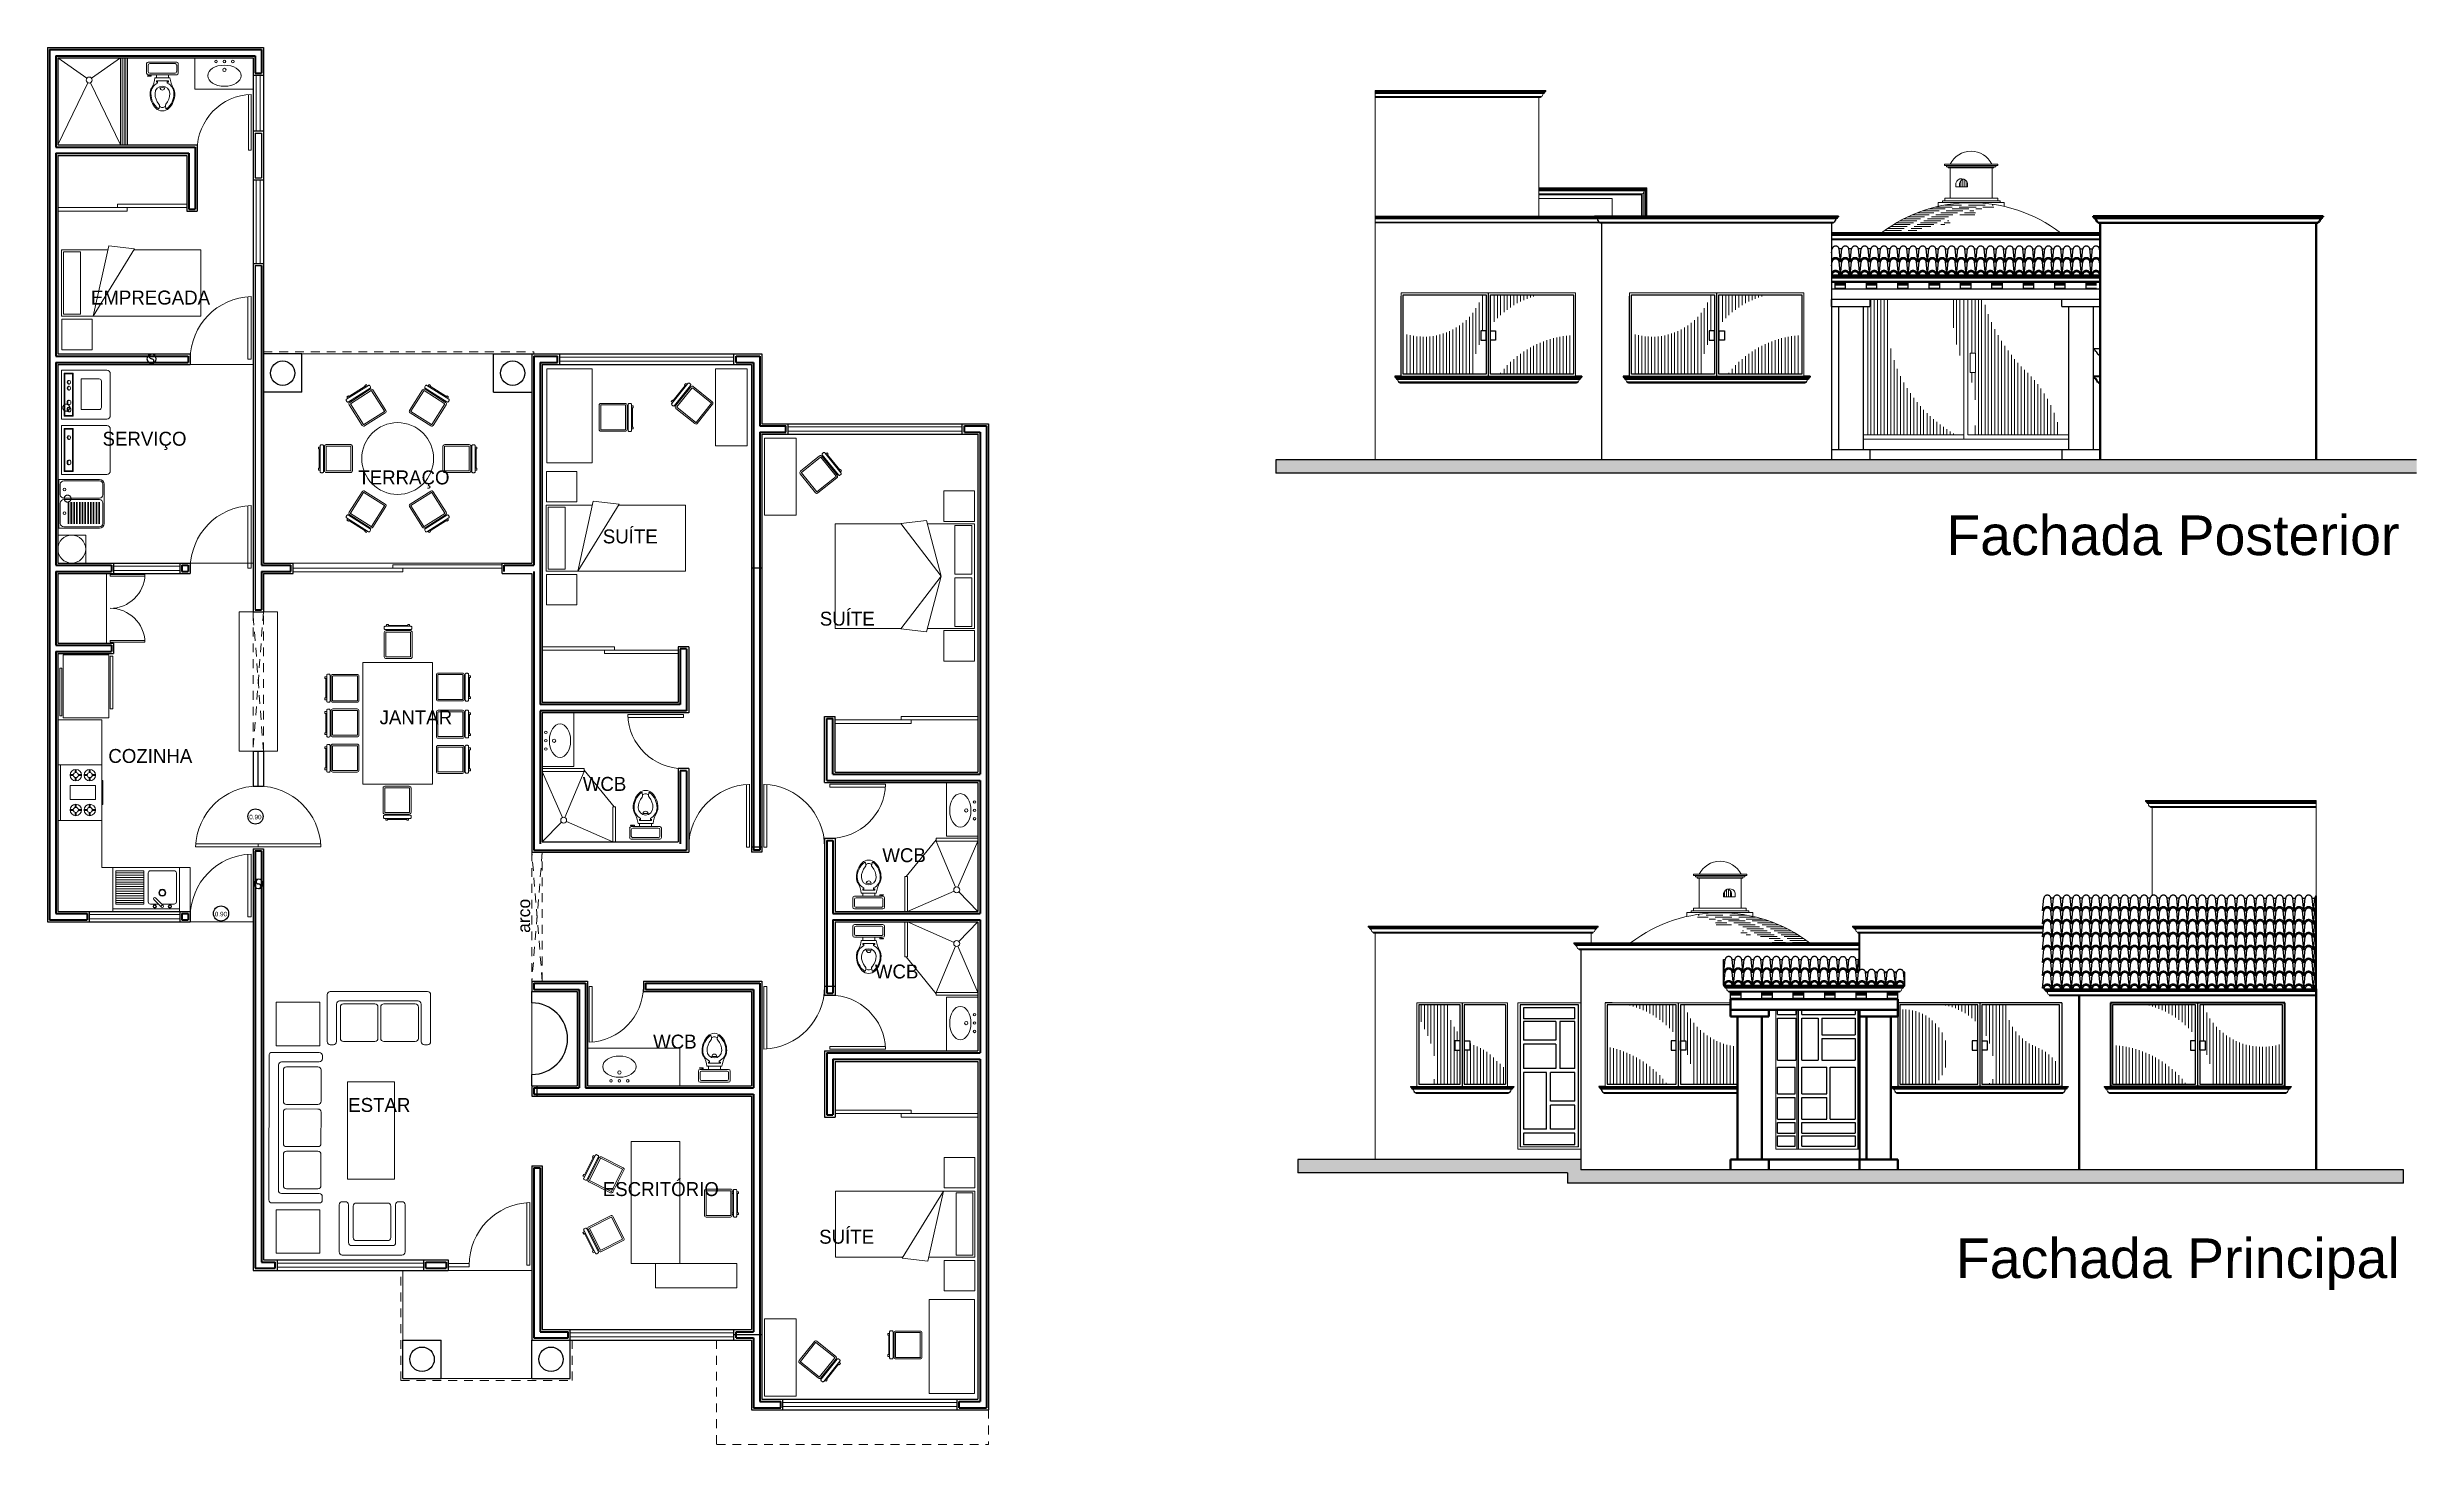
# Model space of a CAD drawing. Header units: millimetres. Extents: x 238 to 272, y 215.7 to 235.8.
import ezdxf

# ---------------------------------------------------------------- set-up
doc = ezdxf.new("R2010")
doc.units = ezdxf.units.MM
for name, pattern in [('ACAD_ISO02W100', [15, 12, -3]), ('CENTER2', [28.575, 19.05, -3.175, 3.175, -3.175]), ('DASHED', [19.05, 12.7, -6.35]), ('HIDDEN', [9.525, 6.35, -3.175])]:
    doc.linetypes.add(name, pattern=pattern)
for name, color, linetype in [('1', 1, 'CENTER2'), ('2', 2, 'Continuous'), ('4', 4, 'Continuous'), ('5', 5, 'Continuous'), ('6', 6, 'Continuous'), ('7', 7, 'Continuous'), ('7t', 7, 'Continuous')]:
    doc.layers.add(name, color=color, linetype=linetype)
for name, color, linetype, lineweight in [('fachada c 1', 7, 'Continuous', 40), ('fachada c 2', 2, 'Continuous', 35), ('fachada c 3', 5, 'Continuous', 25), ('fachada c 4', 4, 'Continuous', 15), ('interior muros', 5, 'Continuous', 35), ('muebles', 6, 'Continuous', 5), ('muebles2', 2, 'Continuous', 9), ('muros', 7, 'Continuous', 25), ('nivel', 9, 'Continuous', 15), ('proyecciones', 8, 'DASHED', 9), ('ventanas', 2, 'Continuous', 5), ('vidrios', 8, 'Continuous', 9)]:
    doc.layers.add(name, color=color, linetype=linetype, lineweight=lineweight)
doc.styles.add('TEX', font='arial.ttf', dxfattribs={"height": 0.15})

msp = doc.modelspace()

# ---------------------------------------------------------------- texts
at = {"layer": '7t'}
for s, p in [('EMPREGADA', (238.606, 232.095)), ('SERVIÇO', (238.773, 230.069)), ('TERRAÇO', (242.442, 229.514)), ('SUÍTE', (245.949, 228.667)), ('SUÍTE', (249.062, 227.487)), ('JANTAR', (242.747, 226.072)), ('COZINHA', (238.856, 225.517)), ('WCB', (245.662, 225.116)), ('WCB', (249.959, 224.093)), ('WCB', (249.852, 222.424)), ('WCB', (246.671, 221.418)), ('ESTAR', (242.297, 220.509)), ('ESCRITÓRIO', (245.949, 219.302)), ('SUÍTE', (249.053, 218.618))]:
    msp.add_text(s, height=0.2, dxfattribs=at).set_placement(p)
at = {"layer": '7t', "linetype": 'Continuous', "style": 'TEX'}
for s, height, p in [('Fachada Posterior', 0.56953, (265.222, 228.499)), ('0.90', 0.0648, (240.877, 224.708)), ('0.90', 0.0648, (240.383, 223.316)), ('Fachada Principal', 0.56953, (265.359, 218.124))]:
    msp.add_text(s, height=height, dxfattribs=at).set_placement(p)
msp.add_text('arco', height=0.18, rotation=90, dxfattribs=at).set_placement((244.906, 223.078))

# ---------------------------------------------------------------- blocks, each defined once
blk = doc.blocks.new('LOVESEAT')
for points in [[(0.05, 0.8), (0.1, 0.8, -0.414214), (0.15, 0.75), (0.15, 0.15, 0.414214), (0.2, 0.1), (1.45, 0.1, 0.414214), (1.5, 0.15), (1.5, 0.75, -0.414214), (1.55, 0.8), (1.6, 0.8, -0.414214), (1.65, 0.75), (1.65, 0, -0.414214), (1.6, -0.05), (0.05, -0.05, -0.414214), (0, 0), (0, 0.75, -0.414214)], [(0.745, 0.748), (0.245, 0.748, 0.414214), (0.195, 0.698), (0.195, 0.198, 0.414214), (0.245, 0.148), (0.745, 0.148, 0.414214), (0.795, 0.198), (0.795, 0.698, 0.414214)], [(1.389, 0.748), (0.889, 0.748, 0.414214), (0.839, 0.698), (0.839, 0.198, 0.414214), (0.889, 0.148), (1.389, 0.148, 0.414214), (1.439, 0.198), (1.439, 0.698, 0.414214)]]:
    blk.add_lwpolyline(points, format="xyb", close=True)
blk = doc.blocks.new('SILLON-2P')
blk.add_blockref('LOVESEAT', (-0.05, 0.05))
blk = doc.blocks.new('SOFA')
for points in [[(1.005, 0.299), (1.005, 0.249, -0.414214), (0.955, 0.199), (0.205, 0.199, -0.414214), (0.155, 0.249), (0.155, 2.549, -0.414214), (0.205, 2.599), (0.955, 2.599, -0.414214), (1.005, 2.549), (1.005, 2.499, -0.414214), (0.955, 2.449), (0.355, 2.449, 0.414214), (0.305, 2.399), (0.305, 0.399, 0.414214), (0.355, 0.349), (0.955, 0.349, -0.414214)], [(0.934, 2.37), (0.434, 2.37, 0.414214), (0.384, 2.32), (0.384, 1.82, 0.414214), (0.434, 1.77), (0.934, 1.77, 0.414214), (0.984, 1.82), (0.984, 2.32, 0.414214)], [(0.934, 1.697), (0.434, 1.697, 0.414214), (0.384, 1.647), (0.384, 1.147, 0.414214), (0.434, 1.097), (0.934, 1.097, 0.414214), (0.984, 1.147), (0.984, 1.647, 0.414214)], [(0.934, 1.024), (0.434, 1.024, 0.414214), (0.384, 0.974), (0.384, 0.474, 0.414214), (0.434, 0.424), (0.934, 0.424, 0.414214), (0.984, 0.474), (0.984, 0.974, 0.414214)]]:
    blk.add_lwpolyline(points, format="xyb", close=True)
blk = doc.blocks.new('SILLON-3P')
blk.add_blockref('SOFA', (-0.205, -0.199))
blk = doc.blocks.new('SILLON')
for points in [[(0.746, 0.217), (0.746, 0.868, 0.414214), (0.696, 0.918), (0.096, 0.918, -0.414214), (0.046, 0.968), (0.046, 1.018, -0.414214), (0.096, 1.068), (0.846, 1.068, -0.414214), (0.896, 1.018), (0.896, 0.067)], [(0.746, 0.868), (0.746, 0.217, -0.414214), (0.696, 0.167), (0.096, 0.167, 0.414214), (0.046, 0.117), (0.046, 0.067, 0.414214), (0.096, 0.017), (0.846, 0.017, 0.414214), (0.896, 0.067), (0.896, 1.018)]]:
    blk.add_lwpolyline(points, format="xyb")
blk.add_lwpolyline([(0.117, 0.242), (0.617, 0.242, 0.414214), (0.667, 0.292), (0.667, 0.792, 0.414214), (0.617, 0.842), (0.117, 0.842, 0.414214), (0.067, 0.792), (0.067, 0.292, 0.414214)], format="xyb", close=True)
blk = doc.blocks.new('MUCO01PL')
at = {"color": 0, "linetype": 'ByBlock'}
for p, q in [((0.183, -0.12), (-0.167, -0.12)), ((-0.158, -0.01), (-0.132, -0.01)), ((-0.158, -0.01), (-0.158, -0.035)), ((-0.158, -0.083), (-0.158, -0.098)), ((-0.132, -0.035), (-0.132, -0.01)), ((-0.132, -0.022), (0.145, -0.022)), ((-0.132, -0.098), (-0.132, -0.083)), ((0.145, -0.01), (0.171, -0.01)), ((0.145, -0.01), (0.145, -0.035)), ((0.145, -0.083), (0.145, -0.098)), ((0.171, -0.035), (0.171, -0.01)), ((0.171, -0.098), (0.171, -0.083)), ((0.186, -0.473), (0.186, -0.123))]:
    blk.add_line(p, q, dxfattribs=at)
for points in [[(0.19, -0.035), (-0.18, -0.035, 0.414214), (-0.195, -0.05), (-0.195, -0.068, 0.414214), (-0.18, -0.083), (0.19, -0.083, 0.414214), (0.205, -0.068), (0.205, -0.05, 0.414214)], [(0.183, -0.098), (-0.167, -0.098, 0.414214), (-0.192, -0.123), (-0.192, -0.473, 0.414214), (-0.167, -0.498), (0.183, -0.498, 0.414214), (0.208, -0.473), (0.208, -0.123, 0.414214)]]:
    blk.add_lwpolyline(points, format="xyb", close=True, dxfattribs=at)
for points in [[(-0.17, -0.123), (-0.17, -0.473)], [(-0.167, -0.475), (0.183, -0.475)]]:
    blk.add_lwpolyline(points, dxfattribs=at)
for centre, start, end in [((-0.167, -0.123), 90, 180), ((0.183, -0.123), 0, 90), ((-0.167, -0.473), 180, 270), ((0.183, -0.473), 270, 0)]:
    blk.add_arc(centre, 0.0029, start, end, dxfattribs=at)
blk = doc.blocks.new('PUERTA1')
at = {"layer": 'muebles'}
for p, q in [((0.03, 0), (0.03, 1)), ((0.08, 0), (0.08, 0.997)), ((0.03, 0), (0.08, 0))]:
    blk.add_line(p, q, dxfattribs=at)
at = {"layer": 'muebles', "linetype": 'HIDDEN'}
blk.add_arc((0, 0), 1, 360, 88.2809, dxfattribs=at)

# ---------------------------------------------------------------- hatches: boundary and pattern name
at = {"layer": 'muros'}
for points in [[(271.969, 229.675), (255.605, 229.675), (255.605, 229.865), (271.969, 229.865)], [(255.919, 219.826), (255.919, 219.636), (259.787, 219.636), (259.787, 219.486), (271.782, 219.486), (271.782, 219.676), (259.977, 219.676), (259.977, 219.826)]]:
    msp.add_hatch(color=256, dxfattribs=at).paths.add_polyline_path(points)

# ---------------------------------------------------------------- linework, layer by layer
at = {"color": 6, "linetype": 'ByBlock'}
for centre, radius, start, end in [((239.477, 231.315), 0.0667, 90, 270), ((239.477, 231.349), 0.0333, 90, 270), ((239.477, 231.315), 0.0667, 270, 90), ((239.477, 231.282), 0.0333, 270, 90), ((241.009, 223.781), 0.0667, 90, 270), ((241.009, 223.814), 0.0333, 90, 270), ((241.009, 223.781), 0.0667, 270, 90), ((241.009, 223.747), 0.0333, 270, 90)]:
    msp.add_arc(centre, radius, start, end, dxfattribs=at)
at = {"layer": '1'}
for p, q in [((263.577, 232.835), (263.583, 232.892)), ((263.583, 232.892), (263.577, 232.892)), ((263.703, 232.707), (263.685, 232.892)), ((263.703, 232.892), (263.685, 232.892)), ((263.703, 232.707), (263.722, 232.892)), ((263.722, 232.892), (263.703, 232.892)), ((263.842, 232.707), (263.824, 232.892)), ((263.842, 232.892), (263.824, 232.892)), ((263.861, 232.892), (263.842, 232.892)), ((263.842, 232.707), (263.861, 232.892)), ((263.981, 232.892), (263.962, 232.892)), ((263.981, 232.707), (263.962, 232.892)), ((263.999, 232.892), (263.981, 232.892)), ((263.981, 232.707), (263.999, 232.892)), ((264.12, 232.892), (264.101, 232.892)), ((264.12, 232.707), (264.101, 232.892)), ((264.138, 232.892), (264.12, 232.892)), ((264.12, 232.707), (264.138, 232.892)), ((264.259, 232.892), (264.24, 232.892)), ((264.259, 232.707), (264.24, 232.892)), ((264.259, 232.707), (264.277, 232.892)), ((264.277, 232.892), (264.259, 232.892)), ((264.397, 232.707), (264.379, 232.892)), ((264.397, 232.892), (264.379, 232.892)), ((264.397, 232.707), (264.416, 232.892)), ((264.416, 232.892), (264.397, 232.892)), ((264.536, 232.707), (264.518, 232.892)), ((264.536, 232.892), (264.518, 232.892)), ((264.536, 232.707), (264.555, 232.892)), ((264.555, 232.892), (264.536, 232.892)), ((264.675, 232.707), (264.656, 232.892)), ((264.675, 232.892), (264.656, 232.892)), ((264.675, 232.707), (264.693, 232.892)), ((264.675, 232.707), (264.693, 232.892)), ((264.693, 232.892), (264.675, 232.892)), ((264.814, 232.707), (264.795, 232.892)), ((264.814, 232.892), (264.795, 232.892)), ((264.814, 232.707), (264.832, 232.892)), ((264.814, 232.707), (264.832, 232.892)), ((264.832, 232.892), (264.814, 232.892)), ((264.832, 232.892), (264.814, 232.892)), ((264.953, 232.707), (264.934, 232.892)), ((264.953, 232.892), (264.934, 232.892)), ((264.953, 232.707), (264.971, 232.892)), ((264.971, 232.892), (264.953, 232.892)), ((265.091, 232.707), (265.073, 232.892)), ((265.091, 232.892), (265.073, 232.892)), ((265.091, 232.707), (265.11, 232.892)), ((265.091, 232.892), (265.11, 232.892)), ((265.23, 232.707), (265.212, 232.892)), ((265.212, 232.892), (265.23, 232.892)), ((265.23, 232.707), (265.249, 232.892)), ((265.23, 232.892), (265.249, 232.892)), ((265.369, 232.707), (265.35, 232.892)), ((265.369, 232.707), (265.35, 232.892)), ((265.35, 232.892), (265.369, 232.892)), ((265.35, 232.892), (265.369, 232.892)), ((265.369, 232.707), (265.387, 232.892)), ((265.369, 232.892), (265.387, 232.892)), ((265.508, 232.707), (265.489, 232.892)), ((265.508, 232.707), (265.489, 232.892)), ((265.489, 232.892), (265.508, 232.892)), ((265.508, 232.707), (265.526, 232.892)), ((265.508, 232.892), (265.526, 232.892)), ((265.647, 232.707), (265.628, 232.892)), ((265.628, 232.892), (265.647, 232.892)), ((265.647, 232.707), (265.665, 232.892)), ((265.647, 232.892), (265.665, 232.892)), ((265.785, 232.707), (265.767, 232.892)), ((265.767, 232.892), (265.785, 232.892)), ((265.785, 232.707), (265.804, 232.892)), ((265.785, 232.892), (265.804, 232.892)), ((265.924, 232.707), (265.906, 232.892)), ((265.906, 232.892), (265.924, 232.892)), ((265.924, 232.892), (265.943, 232.892)), ((265.924, 232.707), (265.943, 232.892)), ((266.044, 232.892), (266.063, 232.892)), ((266.063, 232.707), (266.044, 232.892)), ((266.063, 232.892), (266.081, 232.892)), ((266.063, 232.707), (266.081, 232.892)), ((266.183, 232.892), (266.202, 232.892)), ((266.202, 232.707), (266.183, 232.892)), ((266.202, 232.892), (266.22, 232.892)), ((266.202, 232.707), (266.22, 232.892)), ((266.322, 232.892), (266.34, 232.892)), ((266.34, 232.707), (266.322, 232.892)), ((266.34, 232.707), (266.359, 232.892)), ((266.34, 232.892), (266.359, 232.892)), ((266.479, 232.707), (266.461, 232.892)), ((266.461, 232.892), (266.479, 232.892)), ((266.479, 232.707), (266.498, 232.892)), ((266.479, 232.892), (266.498, 232.892)), ((266.618, 232.707), (266.6, 232.892)), ((266.6, 232.892), (266.618, 232.892)), ((266.618, 232.707), (266.637, 232.892)), ((266.618, 232.892), (266.637, 232.892)), ((266.745, 232.707), (266.726, 232.892)), ((266.726, 232.892), (266.745, 232.892)), ((266.745, 232.707), (266.764, 232.892)), ((266.745, 232.892), (266.764, 232.892)), ((266.884, 232.707), (266.865, 232.892)), ((266.865, 232.892), (266.884, 232.892)), ((266.884, 232.707), (266.902, 232.892)), ((266.884, 232.892), (266.902, 232.892)), ((267.023, 232.707), (267.004, 232.892)), ((267.004, 232.892), (267.023, 232.892)), ((267.023, 232.707), (267.041, 232.892)), ((267.023, 232.892), (267.041, 232.892)), ((267.161, 232.707), (267.143, 232.892)), ((267.143, 232.892), (267.161, 232.892)), ((267.161, 232.707), (267.18, 232.892)), ((267.161, 232.892), (267.18, 232.892)), ((267.3, 232.707), (267.282, 232.892)), ((267.282, 232.892), (267.3, 232.892)), ((267.3, 232.892), (267.319, 232.892)), ((267.3, 232.707), (267.319, 232.892)), ((267.42, 232.892), (267.427, 232.892)), ((267.427, 232.824), (267.42, 232.892)), ((263.577, 232.65), (263.583, 232.707)), ((263.583, 232.707), (263.577, 232.707)), ((263.583, 232.707), (263.577, 232.707)), ((263.583, 232.522), (263.577, 232.522)), ((263.703, 232.522), (263.685, 232.707)), ((263.703, 232.707), (263.685, 232.707)), ((263.703, 232.707), (263.685, 232.707)), ((263.703, 232.522), (263.685, 232.522)), ((263.703, 232.522), (263.722, 232.707)), ((263.722, 232.707), (263.703, 232.707)), ((263.722, 232.707), (263.703, 232.707)), ((263.722, 232.522), (263.703, 232.522)), ((263.842, 232.522), (263.824, 232.707)), ((263.842, 232.707), (263.824, 232.707)), ((263.842, 232.707), (263.824, 232.707)), ((263.842, 232.522), (263.824, 232.522)), ((263.842, 232.522), (263.861, 232.707)), ((263.861, 232.707), (263.842, 232.707)), ((263.861, 232.707), (263.842, 232.707)), ((263.861, 232.522), (263.842, 232.522)), ((263.981, 232.522), (263.962, 232.707)), ((263.981, 232.707), (263.962, 232.707)), ((263.981, 232.707), (263.962, 232.707)), ((263.981, 232.522), (263.962, 232.522)), ((263.981, 232.522), (263.999, 232.707)), ((263.999, 232.707), (263.981, 232.707)), ((263.999, 232.707), (263.981, 232.707)), ((263.999, 232.522), (263.981, 232.522)), ((264.12, 232.522), (264.101, 232.707)), ((264.12, 232.707), (264.101, 232.707)), ((264.12, 232.707), (264.101, 232.707)), ((264.12, 232.522), (264.101, 232.522)), ((264.12, 232.522), (264.138, 232.707)), ((264.138, 232.707), (264.12, 232.707)), ((264.138, 232.707), (264.12, 232.707)), ((264.138, 232.522), (264.12, 232.522)), ((264.259, 232.522), (264.24, 232.707)), ((264.259, 232.707), (264.24, 232.707)), ((264.259, 232.707), (264.24, 232.707)), ((264.259, 232.707), (264.24, 232.707)), ((264.259, 232.707), (264.24, 232.707)), ((264.259, 232.522), (264.24, 232.522)), ((264.259, 232.522), (264.277, 232.707)), ((264.277, 232.707), (264.259, 232.707)), ((264.277, 232.707), (264.259, 232.707)), ((264.277, 232.522), (264.259, 232.522)), ((264.397, 232.522), (264.379, 232.707)), ((264.397, 232.707), (264.379, 232.707)), ((264.397, 232.707), (264.379, 232.707)), ((264.397, 232.522), (264.379, 232.522)), ((264.397, 232.522), (264.416, 232.707)), ((264.416, 232.707), (264.397, 232.707)), ((264.416, 232.707), (264.397, 232.707)), ((264.416, 232.522), (264.397, 232.522)), ((264.536, 232.522), (264.518, 232.707)), ((264.536, 232.707), (264.518, 232.707)), ((264.536, 232.707), (264.518, 232.707)), ((264.536, 232.522), (264.518, 232.522)), ((264.536, 232.522), (264.555, 232.707)), ((264.555, 232.707), (264.536, 232.707)), ((264.555, 232.707), (264.536, 232.707)), ((264.555, 232.522), (264.536, 232.522)), ((264.675, 232.522), (264.656, 232.707)), ((264.675, 232.707), (264.656, 232.707)), ((264.675, 232.707), (264.656, 232.707)), ((264.675, 232.707), (264.656, 232.707)), ((264.675, 232.707), (264.656, 232.707)), ((264.675, 232.522), (264.656, 232.522)), ((264.675, 232.522), (264.693, 232.707)), ((264.675, 232.522), (264.693, 232.707)), ((264.693, 232.707), (264.675, 232.707)), ((264.693, 232.707), (264.675, 232.707)), ((264.693, 232.707), (264.675, 232.707)), ((264.693, 232.522), (264.675, 232.522)), ((264.814, 232.522), (264.795, 232.707)), ((264.814, 232.707), (264.795, 232.707)), ((264.814, 232.707), (264.795, 232.707)), ((264.814, 232.522), (264.795, 232.522)), ((264.814, 232.522), (264.832, 232.707)), ((264.814, 232.522), (264.832, 232.707)), ((264.832, 232.707), (264.814, 232.707)), ((264.832, 232.707), (264.814, 232.707)), ((264.832, 232.707), (264.814, 232.707)), ((264.832, 232.522), (264.814, 232.522)), ((264.832, 232.522), (264.814, 232.522)), ((264.953, 232.522), (264.934, 232.707)), ((264.953, 232.707), (264.934, 232.707)), ((264.953, 232.707), (264.934, 232.707)), ((264.953, 232.522), (264.934, 232.522)), ((264.953, 232.522), (264.971, 232.707)), ((264.971, 232.707), (264.953, 232.707)), ((264.971, 232.707), (264.953, 232.707)), ((264.971, 232.522), (264.953, 232.522)), ((265.091, 232.522), (265.073, 232.707)), ((265.091, 232.707), (265.073, 232.707)), ((265.091, 232.707), (265.073, 232.707)), ((265.091, 232.522), (265.11, 232.707)), ((265.091, 232.707), (265.11, 232.707)), ((265.091, 232.707), (265.11, 232.707)), ((265.23, 232.522), (265.212, 232.707)), ((265.212, 232.707), (265.23, 232.707)), ((265.212, 232.707), (265.23, 232.707)), ((265.212, 232.522), (265.23, 232.522)), ((265.23, 232.522), (265.249, 232.707)), ((265.23, 232.707), (265.249, 232.707)), ((265.23, 232.707), (265.249, 232.707)), ((265.23, 232.522), (265.249, 232.522)), ((265.369, 232.522), (265.35, 232.707)), ((265.369, 232.522), (265.35, 232.707)), ((265.35, 232.707), (265.369, 232.707)), ((265.35, 232.707), (265.369, 232.707)), ((265.35, 232.707), (265.369, 232.707)), ((265.35, 232.522), (265.369, 232.522)), ((265.35, 232.522), (265.369, 232.522)), ((265.369, 232.522), (265.387, 232.707)), ((265.369, 232.707), (265.387, 232.707)), ((265.369, 232.707), (265.387, 232.707)), ((265.369, 232.522), (265.387, 232.522)), ((265.508, 232.522), (265.489, 232.707)), ((265.508, 232.522), (265.489, 232.707)), ((265.489, 232.707), (265.508, 232.707)), ((265.489, 232.707), (265.508, 232.707)), ((265.489, 232.707), (265.508, 232.707)), ((265.489, 232.522), (265.508, 232.522)), ((265.508, 232.522), (265.526, 232.707)), ((265.508, 232.707), (265.526, 232.707)), ((265.508, 232.707), (265.526, 232.707)), ((265.508, 232.707), (265.526, 232.707)), ((265.508, 232.707), (265.526, 232.707)), ((265.508, 232.522), (265.526, 232.522)), ((265.647, 232.522), (265.628, 232.707)), ((265.628, 232.707), (265.647, 232.707)), ((265.628, 232.707), (265.647, 232.707)), ((265.628, 232.522), (265.647, 232.522)), ((265.647, 232.522), (265.665, 232.707)), ((265.647, 232.707), (265.665, 232.707)), ((265.647, 232.707), (265.665, 232.707)), ((265.647, 232.522), (265.665, 232.522)), ((265.785, 232.522), (265.767, 232.707)), ((265.767, 232.707), (265.785, 232.707)), ((265.767, 232.707), (265.785, 232.707)), ((265.767, 232.522), (265.785, 232.522)), ((265.785, 232.522), (265.804, 232.707)), ((265.785, 232.707), (265.804, 232.707)), ((265.785, 232.707), (265.804, 232.707)), ((265.785, 232.522), (265.804, 232.522)), ((265.924, 232.522), (265.906, 232.707)), ((265.906, 232.707), (265.924, 232.707)), ((265.906, 232.707), (265.924, 232.707)), ((265.906, 232.522), (265.924, 232.522)), ((265.924, 232.522), (265.943, 232.707)), ((265.924, 232.707), (265.943, 232.707)), ((265.924, 232.707), (265.943, 232.707)), ((265.924, 232.707), (265.943, 232.707)), ((265.924, 232.707), (265.943, 232.707)), ((265.924, 232.522), (265.943, 232.522)), ((266.063, 232.522), (266.044, 232.707)), ((266.044, 232.707), (266.063, 232.707)), ((266.044, 232.707), (266.063, 232.707)), ((266.044, 232.522), (266.063, 232.522)), ((266.063, 232.522), (266.081, 232.707)), ((266.063, 232.707), (266.081, 232.707)), ((266.063, 232.707), (266.081, 232.707)), ((266.063, 232.522), (266.081, 232.522)), ((266.202, 232.522), (266.183, 232.707)), ((266.183, 232.707), (266.202, 232.707)), ((266.183, 232.707), (266.202, 232.707)), ((266.183, 232.522), (266.202, 232.522)), ((266.202, 232.522), (266.22, 232.707)), ((266.202, 232.707), (266.22, 232.707)), ((266.202, 232.707), (266.22, 232.707)), ((266.202, 232.522), (266.22, 232.522)), ((266.34, 232.522), (266.322, 232.707)), ((266.322, 232.707), (266.34, 232.707)), ((266.322, 232.707), (266.34, 232.707)), ((266.322, 232.522), (266.34, 232.522)), ((266.34, 232.522), (266.359, 232.707)), ((266.34, 232.707), (266.359, 232.707)), ((266.34, 232.707), (266.359, 232.707)), ((266.34, 232.522), (266.359, 232.522)), ((266.479, 232.522), (266.461, 232.707)), ((266.461, 232.707), (266.479, 232.707)), ((266.461, 232.707), (266.479, 232.707)), ((266.461, 232.522), (266.479, 232.522)), ((266.479, 232.522), (266.498, 232.707)), ((266.479, 232.707), (266.498, 232.707)), ((266.479, 232.707), (266.498, 232.707)), ((266.479, 232.522), (266.498, 232.522)), ((266.618, 232.522), (266.6, 232.707)), ((266.6, 232.707), (266.618, 232.707)), ((266.6, 232.707), (266.618, 232.707)), ((266.6, 232.522), (266.618, 232.522)), ((266.618, 232.522), (266.637, 232.707)), ((266.618, 232.707), (266.637, 232.707)), ((266.618, 232.707), (266.637, 232.707)), ((266.618, 232.522), (266.637, 232.522)), ((266.745, 232.522), (266.726, 232.707)), ((266.726, 232.707), (266.745, 232.707)), ((266.726, 232.707), (266.745, 232.707)), ((266.726, 232.522), (266.745, 232.522)), ((266.745, 232.522), (266.764, 232.707)), ((266.745, 232.707), (266.764, 232.707)), ((266.745, 232.707), (266.764, 232.707)), ((266.745, 232.522), (266.764, 232.522)), ((266.884, 232.522), (266.865, 232.707)), ((266.865, 232.707), (266.884, 232.707)), ((266.865, 232.707), (266.884, 232.707)), ((266.865, 232.522), (266.884, 232.522)), ((266.884, 232.522), (266.902, 232.707)), ((266.884, 232.707), (266.902, 232.707)), ((266.884, 232.707), (266.902, 232.707)), ((266.884, 232.522), (266.902, 232.522)), ((267.023, 232.522), (267.004, 232.707)), ((267.004, 232.707), (267.023, 232.707)), ((267.004, 232.707), (267.023, 232.707)), ((267.004, 232.522), (267.023, 232.522)), ((267.023, 232.522), (267.041, 232.707)), ((267.023, 232.707), (267.041, 232.707)), ((267.023, 232.707), (267.041, 232.707)), ((267.023, 232.522), (267.041, 232.522)), ((267.161, 232.522), (267.143, 232.707)), ((267.143, 232.707), (267.161, 232.707)), ((267.143, 232.707), (267.161, 232.707)), ((267.143, 232.522), (267.161, 232.522)), ((267.161, 232.522), (267.18, 232.707)), ((267.161, 232.707), (267.18, 232.707)), ((267.161, 232.707), (267.18, 232.707)), ((267.161, 232.522), (267.18, 232.522)), ((267.3, 232.522), (267.282, 232.707)), ((267.282, 232.707), (267.3, 232.707)), ((267.282, 232.707), (267.3, 232.707)), ((267.282, 232.522), (267.3, 232.522)), ((267.3, 232.707), (267.319, 232.707)), ((267.3, 232.707), (267.319, 232.707)), ((267.3, 232.522), (267.319, 232.707)), ((267.3, 232.522), (267.319, 232.522)), ((267.3, 232.522), (267.319, 232.522)), ((267.42, 232.707), (267.427, 232.707)), ((267.42, 232.707), (267.427, 232.707)), ((267.427, 232.639), (267.42, 232.707)), ((267.42, 232.522), (267.427, 232.522)), ((266.602, 223.393), (266.621, 223.578)), ((266.602, 223.208), (266.621, 223.393)), ((266.741, 223.393), (266.722, 223.578)), ((266.741, 223.578), (266.722, 223.578)), ((266.741, 223.578), (266.722, 223.578)), ((266.741, 223.393), (266.722, 223.393)), ((266.741, 223.393), (266.722, 223.393)), ((266.741, 223.208), (266.722, 223.393)), ((266.741, 223.393), (266.759, 223.578)), ((266.759, 223.578), (266.741, 223.578)), ((266.759, 223.578), (266.741, 223.578)), ((266.759, 223.393), (266.741, 223.393)), ((266.759, 223.393), (266.741, 223.393)), ((266.741, 223.208), (266.759, 223.393)), ((266.88, 223.393), (266.861, 223.578)), ((266.88, 223.578), (266.861, 223.578)), ((266.88, 223.578), (266.861, 223.578)), ((266.88, 223.393), (266.861, 223.393)), ((266.88, 223.393), (266.861, 223.393)), ((266.88, 223.208), (266.861, 223.393)), ((266.88, 223.393), (266.898, 223.578)), ((266.898, 223.578), (266.88, 223.578)), ((266.898, 223.578), (266.88, 223.578)), ((266.898, 223.393), (266.88, 223.393)), ((266.898, 223.393), (266.88, 223.393)), ((266.88, 223.208), (266.898, 223.393)), ((267.019, 223.393), (267, 223.578)), ((267.019, 223.578), (267, 223.578)), ((267.019, 223.578), (267, 223.578)), ((267.019, 223.393), (267, 223.393)), ((267.019, 223.393), (267, 223.393)), ((267.019, 223.208), (267, 223.393)), ((267.019, 223.393), (267.037, 223.578)), ((267.037, 223.578), (267.019, 223.578)), ((267.037, 223.578), (267.019, 223.578)), ((267.037, 223.393), (267.019, 223.393)), ((267.037, 223.393), (267.019, 223.393)), ((267.019, 223.208), (267.037, 223.393)), ((267.157, 223.393), (267.139, 223.578)), ((267.157, 223.578), (267.139, 223.578)), ((267.157, 223.578), (267.139, 223.578)), ((267.157, 223.393), (267.139, 223.393)), ((267.157, 223.393), (267.139, 223.393)), ((267.157, 223.208), (267.139, 223.393)), ((267.157, 223.393), (267.176, 223.578)), ((267.176, 223.578), (267.157, 223.578)), ((267.176, 223.578), (267.157, 223.578)), ((267.176, 223.393), (267.157, 223.393)), ((267.176, 223.393), (267.157, 223.393)), ((267.157, 223.208), (267.176, 223.393)), ((267.296, 223.393), (267.278, 223.578)), ((267.296, 223.578), (267.278, 223.578)), ((267.296, 223.578), (267.278, 223.578)), ((267.296, 223.393), (267.278, 223.393)), ((267.296, 223.393), (267.278, 223.393)), ((267.296, 223.208), (267.278, 223.393)), ((267.296, 223.393), (267.315, 223.578)), ((267.315, 223.578), (267.296, 223.578)), ((267.315, 223.578), (267.296, 223.578)), ((267.315, 223.393), (267.296, 223.393)), ((267.315, 223.393), (267.296, 223.393)), ((267.296, 223.208), (267.315, 223.393)), ((267.435, 223.393), (267.416, 223.578)), ((267.435, 223.578), (267.416, 223.578)), ((267.435, 223.578), (267.416, 223.578)), ((267.435, 223.393), (267.416, 223.393)), ((267.435, 223.393), (267.416, 223.393)), ((267.435, 223.208), (267.416, 223.393)), ((267.435, 223.393), (267.453, 223.578)), ((267.453, 223.578), (267.435, 223.578)), ((267.453, 223.578), (267.435, 223.578)), ((267.453, 223.393), (267.435, 223.393)), ((267.453, 223.393), (267.435, 223.393)), ((267.435, 223.208), (267.453, 223.393)), ((267.574, 223.393), (267.555, 223.578)), ((267.574, 223.578), (267.555, 223.578)), ((267.574, 223.578), (267.555, 223.578)), ((267.574, 223.393), (267.555, 223.393)), ((267.574, 223.393), (267.555, 223.393)), ((267.574, 223.208), (267.555, 223.393)), ((267.574, 223.393), (267.592, 223.578)), ((267.592, 223.578), (267.574, 223.578)), ((267.592, 223.578), (267.574, 223.578)), ((267.592, 223.393), (267.574, 223.393)), ((267.592, 223.393), (267.574, 223.393)), ((267.574, 223.208), (267.592, 223.393)), ((267.713, 223.393), (267.694, 223.578)), ((267.713, 223.578), (267.694, 223.578)), ((267.713, 223.578), (267.694, 223.578)), ((267.713, 223.393), (267.694, 223.393)), ((267.713, 223.393), (267.694, 223.393)), ((267.713, 223.208), (267.694, 223.393)), ((267.713, 223.393), (267.731, 223.578)), ((267.731, 223.578), (267.713, 223.578)), ((267.731, 223.578), (267.713, 223.578)), ((267.731, 223.393), (267.713, 223.393)), ((267.731, 223.393), (267.713, 223.393)), ((267.713, 223.208), (267.731, 223.393)), ((267.851, 223.393), (267.833, 223.578)), ((267.851, 223.578), (267.833, 223.578)), ((267.851, 223.578), (267.833, 223.578)), ((267.851, 223.578), (267.833, 223.578)), ((267.851, 223.578), (267.833, 223.578)), ((267.851, 223.393), (267.833, 223.393)), ((267.851, 223.393), (267.833, 223.393)), ((267.851, 223.393), (267.833, 223.393)), ((267.851, 223.393), (267.833, 223.393)), ((267.851, 223.208), (267.833, 223.393)), ((267.851, 223.393), (267.87, 223.578)), ((267.87, 223.578), (267.851, 223.578)), ((267.87, 223.578), (267.851, 223.578)), ((267.87, 223.393), (267.851, 223.393)), ((267.87, 223.393), (267.851, 223.393)), ((267.851, 223.208), (267.87, 223.393)), ((267.99, 223.393), (267.972, 223.578)), ((267.99, 223.578), (267.972, 223.578)), ((267.99, 223.578), (267.972, 223.578)), ((267.99, 223.393), (267.972, 223.393)), ((267.99, 223.393), (267.972, 223.393)), ((267.99, 223.208), (267.972, 223.393)), ((267.99, 223.393), (268.009, 223.578)), ((268.009, 223.578), (267.99, 223.578)), ((268.009, 223.578), (267.99, 223.578)), ((268.009, 223.393), (267.99, 223.393)), ((268.009, 223.393), (267.99, 223.393)), ((267.99, 223.208), (268.009, 223.393)), ((268.129, 223.393), (268.11, 223.578)), ((268.129, 223.578), (268.11, 223.578)), ((268.129, 223.578), (268.11, 223.578)), ((268.129, 223.393), (268.11, 223.393)), ((268.129, 223.393), (268.11, 223.393)), ((268.129, 223.208), (268.11, 223.393)), ((268.129, 223.393), (268.147, 223.578)), ((268.147, 223.578), (268.129, 223.578)), ((268.147, 223.578), (268.129, 223.578)), ((268.147, 223.393), (268.129, 223.393)), ((268.147, 223.393), (268.129, 223.393)), ((268.129, 223.208), (268.147, 223.393)), ((268.268, 223.393), (268.249, 223.578)), ((268.268, 223.578), (268.249, 223.578)), ((268.268, 223.578), (268.249, 223.578)), ((268.268, 223.578), (268.249, 223.578)), ((268.268, 223.578), (268.249, 223.578)), ((268.268, 223.393), (268.249, 223.393)), ((268.268, 223.393), (268.249, 223.393)), ((268.268, 223.393), (268.249, 223.393)), ((268.268, 223.393), (268.249, 223.393)), ((268.268, 223.208), (268.249, 223.393)), ((268.268, 223.393), (268.286, 223.578)), ((268.268, 223.393), (268.286, 223.578)), ((268.286, 223.578), (268.268, 223.578)), ((268.286, 223.578), (268.268, 223.578)), ((268.286, 223.578), (268.268, 223.578)), ((268.286, 223.393), (268.268, 223.393)), ((268.286, 223.393), (268.268, 223.393)), ((268.286, 223.393), (268.268, 223.393)), ((268.268, 223.208), (268.286, 223.393)), ((268.268, 223.208), (268.286, 223.393)), ((268.407, 223.393), (268.388, 223.578)), ((268.407, 223.578), (268.388, 223.578)), ((268.407, 223.578), (268.388, 223.578)), ((268.407, 223.393), (268.388, 223.393)), ((268.407, 223.393), (268.388, 223.393)), ((268.407, 223.208), (268.388, 223.393)), ((268.407, 223.393), (268.425, 223.578)), ((268.407, 223.393), (268.425, 223.578)), ((268.425, 223.578), (268.407, 223.578)), ((268.425, 223.578), (268.407, 223.578)), ((268.425, 223.578), (268.407, 223.578)), ((268.425, 223.393), (268.407, 223.393)), ((268.425, 223.393), (268.407, 223.393)), ((268.425, 223.393), (268.407, 223.393)), ((268.407, 223.208), (268.425, 223.393)), ((268.407, 223.208), (268.425, 223.393)), ((268.545, 223.393), (268.527, 223.578)), ((268.545, 223.578), (268.527, 223.578)), ((268.545, 223.578), (268.527, 223.578)), ((268.545, 223.393), (268.527, 223.393)), ((268.545, 223.393), (268.527, 223.393)), ((268.545, 223.208), (268.527, 223.393)), ((268.545, 223.393), (268.564, 223.578)), ((268.564, 223.578), (268.545, 223.578)), ((268.564, 223.578), (268.545, 223.578)), ((268.564, 223.393), (268.545, 223.393)), ((268.564, 223.393), (268.545, 223.393)), ((268.545, 223.208), (268.564, 223.393)), ((268.684, 223.393), (268.666, 223.578)), ((268.684, 223.393), (268.666, 223.578)), ((268.684, 223.208), (268.666, 223.393)), ((268.684, 223.208), (268.666, 223.393)), ((268.684, 223.393), (268.703, 223.578)), ((268.684, 223.393), (268.703, 223.578)), ((268.684, 223.208), (268.703, 223.393)), ((268.684, 223.208), (268.703, 223.393)), ((268.823, 223.393), (268.804, 223.578)), ((268.804, 223.578), (268.823, 223.578)), ((268.804, 223.578), (268.823, 223.578)), ((268.804, 223.393), (268.823, 223.393)), ((268.804, 223.393), (268.823, 223.393)), ((268.823, 223.208), (268.804, 223.393)), ((268.823, 223.393), (268.841, 223.578)), ((268.823, 223.578), (268.841, 223.578)), ((268.823, 223.578), (268.841, 223.578)), ((268.823, 223.393), (268.841, 223.393)), ((268.823, 223.393), (268.841, 223.393)), ((268.823, 223.208), (268.841, 223.393)), ((268.962, 223.393), (268.943, 223.578)), ((268.962, 223.393), (268.943, 223.578)), ((268.943, 223.578), (268.962, 223.578)), ((268.943, 223.578), (268.962, 223.578)), ((268.943, 223.578), (268.962, 223.578)), ((268.943, 223.393), (268.962, 223.393)), ((268.943, 223.393), (268.962, 223.393)), ((268.943, 223.393), (268.962, 223.393)), ((268.962, 223.208), (268.943, 223.393)), ((268.962, 223.208), (268.943, 223.393)), ((268.962, 223.393), (268.98, 223.578)), ((268.962, 223.578), (268.98, 223.578)), ((268.962, 223.578), (268.98, 223.578)), ((268.962, 223.393), (268.98, 223.393)), ((268.962, 223.393), (268.98, 223.393)), ((268.962, 223.208), (268.98, 223.393)), ((269.101, 223.393), (269.082, 223.578)), ((269.101, 223.393), (269.082, 223.578)), ((269.082, 223.578), (269.101, 223.578)), ((269.082, 223.578), (269.101, 223.578)), ((269.082, 223.578), (269.101, 223.578)), ((269.082, 223.393), (269.101, 223.393)), ((269.082, 223.393), (269.101, 223.393)), ((269.082, 223.393), (269.101, 223.393)), ((269.101, 223.208), (269.082, 223.393)), ((269.101, 223.208), (269.082, 223.393)), ((269.101, 223.393), (269.119, 223.578)), ((269.101, 223.578), (269.119, 223.578)), ((269.101, 223.578), (269.119, 223.578)), ((269.101, 223.578), (269.119, 223.578)), ((269.101, 223.578), (269.119, 223.578)), ((269.101, 223.393), (269.119, 223.393)), ((269.101, 223.393), (269.119, 223.393)), ((269.101, 223.393), (269.119, 223.393)), ((269.101, 223.393), (269.119, 223.393)), ((269.101, 223.208), (269.119, 223.393)), ((269.239, 223.393), (269.221, 223.578)), ((269.221, 223.578), (269.239, 223.578)), ((269.221, 223.578), (269.239, 223.578)), ((269.221, 223.393), (269.239, 223.393)), ((269.221, 223.393), (269.239, 223.393)), ((269.239, 223.208), (269.221, 223.393)), ((269.239, 223.393), (269.258, 223.578)), ((269.239, 223.578), (269.258, 223.578)), ((269.239, 223.578), (269.258, 223.578)), ((269.239, 223.393), (269.258, 223.393)), ((269.239, 223.393), (269.258, 223.393)), ((269.239, 223.208), (269.258, 223.393)), ((269.378, 223.393), (269.36, 223.578)), ((269.36, 223.578), (269.378, 223.578)), ((269.36, 223.578), (269.378, 223.578)), ((269.36, 223.393), (269.378, 223.393)), ((269.36, 223.393), (269.378, 223.393)), ((269.378, 223.208), (269.36, 223.393)), ((269.378, 223.393), (269.397, 223.578)), ((269.378, 223.578), (269.397, 223.578)), ((269.378, 223.578), (269.397, 223.578)), ((269.378, 223.393), (269.397, 223.393)), ((269.378, 223.393), (269.397, 223.393)), ((269.378, 223.208), (269.397, 223.393)), ((269.517, 223.393), (269.498, 223.578)), ((269.498, 223.578), (269.517, 223.578)), ((269.498, 223.578), (269.517, 223.578)), ((269.498, 223.393), (269.517, 223.393)), ((269.498, 223.393), (269.517, 223.393)), ((269.517, 223.208), (269.498, 223.393)), ((269.517, 223.393), (269.535, 223.578)), ((269.517, 223.578), (269.535, 223.578)), ((269.517, 223.578), (269.535, 223.578)), ((269.517, 223.578), (269.535, 223.578)), ((269.517, 223.578), (269.535, 223.578)), ((269.517, 223.393), (269.535, 223.393)), ((269.517, 223.393), (269.535, 223.393)), ((269.517, 223.393), (269.535, 223.393)), ((269.517, 223.393), (269.535, 223.393)), ((269.517, 223.208), (269.535, 223.393)), ((269.656, 223.393), (269.637, 223.578)), ((269.637, 223.578), (269.656, 223.578)), ((269.637, 223.578), (269.656, 223.578)), ((269.637, 223.393), (269.656, 223.393)), ((269.637, 223.393), (269.656, 223.393)), ((269.656, 223.208), (269.637, 223.393)), ((269.656, 223.393), (269.674, 223.578)), ((269.656, 223.578), (269.674, 223.578)), ((269.656, 223.578), (269.674, 223.578)), ((269.656, 223.393), (269.674, 223.393)), ((269.656, 223.393), (269.674, 223.393)), ((269.656, 223.208), (269.674, 223.393)), ((269.794, 223.393), (269.776, 223.578)), ((269.776, 223.578), (269.794, 223.578)), ((269.776, 223.578), (269.794, 223.578)), ((269.776, 223.393), (269.794, 223.393)), ((269.776, 223.393), (269.794, 223.393)), ((269.794, 223.208), (269.776, 223.393)), ((269.794, 223.393), (269.813, 223.578)), ((269.794, 223.578), (269.813, 223.578)), ((269.794, 223.578), (269.813, 223.578)), ((269.794, 223.393), (269.813, 223.393)), ((269.794, 223.393), (269.813, 223.393)), ((269.794, 223.208), (269.813, 223.393)), ((269.933, 223.393), (269.915, 223.578)), ((269.915, 223.578), (269.933, 223.578)), ((269.915, 223.578), (269.933, 223.578)), ((269.915, 223.393), (269.933, 223.393)), ((269.915, 223.393), (269.933, 223.393)), ((269.933, 223.208), (269.915, 223.393)), ((269.933, 223.393), (269.952, 223.578)), ((269.933, 223.578), (269.952, 223.578)), ((269.933, 223.578), (269.952, 223.578)), ((269.933, 223.393), (269.952, 223.393)), ((269.933, 223.393), (269.952, 223.393)), ((269.933, 223.208), (269.952, 223.393)), ((270.072, 223.393), (270.054, 223.578)), ((270.054, 223.578), (270.072, 223.578)), ((270.054, 223.578), (270.072, 223.578)), ((270.054, 223.393), (270.072, 223.393)), ((270.054, 223.393), (270.072, 223.393)), ((270.072, 223.208), (270.054, 223.393)), ((270.072, 223.393), (270.091, 223.578)), ((270.072, 223.578), (270.091, 223.578)), ((270.072, 223.578), (270.091, 223.578)), ((270.072, 223.393), (270.091, 223.393)), ((270.072, 223.393), (270.091, 223.393)), ((270.072, 223.208), (270.091, 223.393)), ((270.211, 223.393), (270.192, 223.578)), ((270.192, 223.578), (270.211, 223.578)), ((270.192, 223.578), (270.211, 223.578)), ((270.192, 223.393), (270.211, 223.393)), ((270.192, 223.393), (270.211, 223.393)), ((270.211, 223.208), (270.192, 223.393)), ((270.211, 223.393), (270.229, 223.578)), ((270.211, 223.578), (270.229, 223.578)), ((270.211, 223.578), (270.229, 223.578)), ((270.211, 223.393), (270.229, 223.393)), ((270.211, 223.393), (270.229, 223.393)), ((270.211, 223.208), (270.229, 223.393)), ((270.35, 223.393), (270.331, 223.578)), ((270.331, 223.578), (270.35, 223.578)), ((270.331, 223.578), (270.35, 223.578)), ((270.331, 223.393), (270.35, 223.393)), ((270.331, 223.393), (270.35, 223.393)), ((270.35, 223.208), (270.331, 223.393)), ((270.35, 223.393), (270.368, 223.578)), ((270.35, 223.578), (270.368, 223.578)), ((270.35, 223.578), (270.368, 223.578)), ((270.35, 223.393), (270.368, 223.393)), ((270.35, 223.393), (270.368, 223.393)), ((270.35, 223.208), (270.368, 223.393)), ((270.488, 223.393), (270.47, 223.578)), ((270.47, 223.578), (270.488, 223.578)), ((270.47, 223.578), (270.488, 223.578)), ((270.47, 223.393), (270.488, 223.393)), ((270.47, 223.393), (270.488, 223.393)), ((270.488, 223.208), (270.47, 223.393)), ((270.488, 223.393), (270.507, 223.578)), ((270.488, 223.578), (270.507, 223.578)), ((270.488, 223.578), (270.507, 223.578)), ((270.488, 223.393), (270.507, 223.393)), ((270.488, 223.393), (270.507, 223.393)), ((270.488, 223.208), (270.507, 223.393)), ((266.602, 223.023), (266.621, 223.208)), ((266.621, 223.208), (266.602, 223.208)), ((266.602, 222.838), (266.621, 223.023)), ((266.621, 223.023), (266.602, 223.023)), ((266.621, 223.023), (266.602, 223.023)), ((266.741, 223.023), (266.722, 223.208)), ((266.741, 223.208), (266.722, 223.208)), ((266.741, 222.838), (266.722, 223.023)), ((266.741, 223.023), (266.722, 223.023)), ((266.741, 223.023), (266.722, 223.023)), ((266.741, 223.023), (266.759, 223.208)), ((266.759, 223.208), (266.741, 223.208)), ((266.741, 222.838), (266.759, 223.023)), ((266.759, 223.023), (266.741, 223.023)), ((266.759, 223.023), (266.741, 223.023)), ((266.88, 223.023), (266.861, 223.208)), ((266.88, 223.208), (266.861, 223.208)), ((266.88, 222.838), (266.861, 223.023)), ((266.88, 223.023), (266.861, 223.023)), ((266.88, 223.023), (266.861, 223.023)), ((266.88, 223.023), (266.898, 223.208)), ((266.898, 223.208), (266.88, 223.208)), ((266.88, 222.838), (266.898, 223.023)), ((266.898, 223.023), (266.88, 223.023)), ((266.898, 223.023), (266.88, 223.023)), ((267.019, 223.023), (267, 223.208)), ((267.019, 223.208), (267, 223.208)), ((267.019, 222.838), (267, 223.023)), ((267.019, 223.023), (267, 223.023)), ((267.019, 223.023), (267, 223.023)), ((267.019, 223.023), (267.037, 223.208)), ((267.037, 223.208), (267.019, 223.208)), ((267.019, 222.838), (267.037, 223.023)), ((267.037, 223.023), (267.019, 223.023)), ((267.037, 223.023), (267.019, 223.023)), ((267.157, 223.023), (267.139, 223.208)), ((267.157, 223.208), (267.139, 223.208)), ((267.157, 223.023), (267.139, 223.023)), ((267.157, 223.023), (267.139, 223.023)), ((267.157, 222.838), (267.139, 223.023)), ((267.157, 223.023), (267.176, 223.208)), ((267.176, 223.208), (267.157, 223.208)), ((267.176, 223.023), (267.157, 223.023)), ((267.176, 223.023), (267.157, 223.023)), ((267.157, 222.838), (267.176, 223.023)), ((267.296, 223.023), (267.278, 223.208)), ((267.296, 223.208), (267.278, 223.208)), ((267.296, 223.023), (267.278, 223.023)), ((267.296, 223.023), (267.278, 223.023)), ((267.296, 222.838), (267.278, 223.023)), ((267.296, 223.023), (267.315, 223.208)), ((267.315, 223.208), (267.296, 223.208)), ((267.315, 223.023), (267.296, 223.023)), ((267.315, 223.023), (267.296, 223.023)), ((267.296, 222.838), (267.315, 223.023)), ((267.435, 223.023), (267.416, 223.208)), ((267.435, 223.208), (267.416, 223.208)), ((267.435, 223.023), (267.416, 223.023)), ((267.435, 223.023), (267.416, 223.023)), ((267.435, 222.838), (267.416, 223.023)), ((267.435, 223.023), (267.453, 223.208)), ((267.453, 223.208), (267.435, 223.208)), ((267.435, 222.838), (267.453, 223.023)), ((267.453, 223.023), (267.435, 223.023)), ((267.453, 223.023), (267.435, 223.023)), ((267.574, 223.023), (267.555, 223.208)), ((267.574, 223.208), (267.555, 223.208)), ((267.574, 222.838), (267.555, 223.023)), ((267.574, 223.023), (267.555, 223.023)), ((267.574, 223.023), (267.555, 223.023)), ((267.574, 223.023), (267.592, 223.208)), ((267.592, 223.208), (267.574, 223.208)), ((267.574, 222.838), (267.592, 223.023)), ((267.592, 223.023), (267.574, 223.023)), ((267.592, 223.023), (267.574, 223.023)), ((267.713, 223.023), (267.694, 223.208)), ((267.713, 223.208), (267.694, 223.208)), ((267.713, 222.838), (267.694, 223.023)), ((267.713, 223.023), (267.694, 223.023)), ((267.713, 223.023), (267.694, 223.023)), ((267.713, 223.023), (267.731, 223.208)), ((267.731, 223.208), (267.713, 223.208)), ((267.713, 222.838), (267.731, 223.023)), ((267.731, 223.023), (267.713, 223.023)), ((267.731, 223.023), (267.713, 223.023)), ((267.851, 223.023), (267.833, 223.208)), ((267.851, 223.208), (267.833, 223.208)), ((267.851, 222.838), (267.833, 223.023)), ((267.851, 223.023), (267.833, 223.023)), ((267.851, 223.023), (267.833, 223.023)), ((267.851, 223.023), (267.833, 223.023)), ((267.851, 223.023), (267.833, 223.023)), ((267.851, 223.023), (267.87, 223.208)), ((267.87, 223.208), (267.851, 223.208)), ((267.87, 223.023), (267.851, 223.023)), ((267.87, 223.023), (267.851, 223.023)), ((267.851, 222.838), (267.87, 223.023)), ((267.99, 223.023), (267.972, 223.208)), ((267.99, 223.208), (267.972, 223.208)), ((267.99, 223.023), (267.972, 223.023)), ((267.99, 223.023), (267.972, 223.023)), ((267.99, 222.838), (267.972, 223.023)), ((267.99, 223.023), (268.009, 223.208)), ((268.009, 223.208), (267.99, 223.208)), ((268.009, 223.023), (267.99, 223.023)), ((268.009, 223.023), (267.99, 223.023)), ((267.99, 222.838), (268.009, 223.023)), ((268.129, 223.023), (268.11, 223.208)), ((268.129, 223.208), (268.11, 223.208)), ((268.129, 223.023), (268.11, 223.023)), ((268.129, 223.023), (268.11, 223.023)), ((268.129, 222.838), (268.11, 223.023)), ((268.129, 223.023), (268.147, 223.208)), ((268.147, 223.208), (268.129, 223.208)), ((268.147, 223.023), (268.129, 223.023)), ((268.147, 223.023), (268.129, 223.023)), ((268.129, 222.838), (268.147, 223.023)), ((268.268, 223.023), (268.249, 223.208)), ((268.268, 223.208), (268.249, 223.208)), ((268.268, 223.023), (268.249, 223.023)), ((268.268, 223.023), (268.249, 223.023)), ((268.268, 223.023), (268.249, 223.023)), ((268.268, 223.023), (268.249, 223.023)), ((268.268, 222.838), (268.249, 223.023)), ((268.268, 223.023), (268.286, 223.208)), ((268.268, 223.023), (268.286, 223.208)), ((268.286, 223.208), (268.268, 223.208)), ((268.286, 223.023), (268.268, 223.023)), ((268.286, 223.023), (268.268, 223.023)), ((268.286, 223.023), (268.268, 223.023)), ((268.268, 222.838), (268.286, 223.023)), ((268.268, 222.838), (268.286, 223.023)), ((268.407, 223.023), (268.388, 223.208)), ((268.407, 223.208), (268.388, 223.208)), ((268.407, 223.023), (268.388, 223.023)), ((268.407, 223.023), (268.388, 223.023)), ((268.407, 222.838), (268.388, 223.023)), ((268.407, 223.023), (268.425, 223.208)), ((268.407, 223.023), (268.425, 223.208)), ((268.425, 223.208), (268.407, 223.208)), ((268.425, 223.208), (268.407, 223.208)), ((268.425, 223.023), (268.407, 223.023)), ((268.425, 223.023), (268.407, 223.023)), ((268.425, 223.023), (268.407, 223.023)), ((268.407, 222.838), (268.425, 223.023)), ((268.407, 222.838), (268.425, 223.023)), ((268.545, 223.023), (268.527, 223.208)), ((268.545, 223.208), (268.527, 223.208)), ((268.545, 223.023), (268.527, 223.023)), ((268.545, 223.023), (268.527, 223.023)), ((268.545, 222.838), (268.527, 223.023)), ((268.545, 223.023), (268.564, 223.208)), ((268.564, 223.208), (268.545, 223.208)), ((268.564, 223.023), (268.545, 223.023)), ((268.564, 223.023), (268.545, 223.023)), ((268.545, 222.838), (268.564, 223.023)), ((268.684, 223.023), (268.666, 223.208)), ((268.684, 223.208), (268.666, 223.208)), ((268.684, 223.023), (268.666, 223.023)), ((268.684, 223.023), (268.666, 223.023)), ((268.684, 222.838), (268.666, 223.023)), ((268.684, 223.023), (268.703, 223.208)), ((268.684, 223.208), (268.703, 223.208)), ((268.684, 223.023), (268.703, 223.023)), ((268.684, 223.023), (268.703, 223.023)), ((268.684, 222.838), (268.703, 223.023)), ((268.823, 223.023), (268.804, 223.208)), ((268.804, 223.208), (268.823, 223.208)), ((268.804, 223.023), (268.823, 223.023)), ((268.804, 223.023), (268.823, 223.023)), ((268.823, 222.838), (268.804, 223.023)), ((268.823, 223.023), (268.841, 223.208)), ((268.823, 223.208), (268.841, 223.208)), ((268.823, 223.023), (268.841, 223.023)), ((268.823, 223.023), (268.841, 223.023)), ((268.823, 222.838), (268.841, 223.023)), ((268.962, 223.023), (268.943, 223.208)), ((268.962, 223.023), (268.943, 223.208)), ((268.943, 223.208), (268.962, 223.208)), ((268.943, 223.208), (268.962, 223.208)), ((268.943, 223.023), (268.962, 223.023)), ((268.943, 223.023), (268.962, 223.023)), ((268.943, 223.023), (268.962, 223.023)), ((268.962, 222.838), (268.943, 223.023)), ((268.962, 222.838), (268.943, 223.023)), ((268.962, 223.023), (268.98, 223.208)), ((268.962, 223.208), (268.98, 223.208)), ((268.962, 223.023), (268.98, 223.023)), ((268.962, 223.023), (268.98, 223.023)), ((268.962, 222.838), (268.98, 223.023)), ((269.101, 223.023), (269.082, 223.208)), ((269.101, 223.023), (269.082, 223.208)), ((269.082, 223.208), (269.101, 223.208)), ((269.082, 223.023), (269.101, 223.023)), ((269.082, 223.023), (269.101, 223.023)), ((269.082, 223.023), (269.101, 223.023)), ((269.101, 222.838), (269.082, 223.023)), ((269.101, 222.838), (269.082, 223.023)), ((269.101, 223.023), (269.119, 223.208)), ((269.101, 223.208), (269.119, 223.208)), ((269.101, 223.023), (269.119, 223.023)), ((269.101, 223.023), (269.119, 223.023)), ((269.101, 223.023), (269.119, 223.023)), ((269.101, 223.023), (269.119, 223.023)), ((269.101, 222.838), (269.119, 223.023)), ((269.239, 223.023), (269.221, 223.208)), ((269.221, 223.208), (269.239, 223.208)), ((269.221, 223.023), (269.239, 223.023)), ((269.221, 223.023), (269.239, 223.023)), ((269.239, 222.838), (269.221, 223.023)), ((269.239, 223.023), (269.258, 223.208)), ((269.239, 223.208), (269.258, 223.208)), ((269.239, 223.023), (269.258, 223.023)), ((269.239, 223.023), (269.258, 223.023)), ((269.239, 222.838), (269.258, 223.023)), ((269.378, 223.023), (269.36, 223.208)), ((269.36, 223.208), (269.378, 223.208)), ((269.36, 223.023), (269.378, 223.023)), ((269.36, 223.023), (269.378, 223.023)), ((269.378, 222.838), (269.36, 223.023)), ((269.378, 223.023), (269.397, 223.208)), ((269.378, 223.208), (269.397, 223.208)), ((269.378, 223.023), (269.397, 223.023)), ((269.378, 223.023), (269.397, 223.023)), ((269.378, 222.838), (269.397, 223.023)), ((269.517, 223.023), (269.498, 223.208)), ((269.498, 223.208), (269.517, 223.208)), ((269.498, 223.023), (269.517, 223.023)), ((269.498, 223.023), (269.517, 223.023)), ((269.517, 222.838), (269.498, 223.023)), ((269.517, 223.208), (269.535, 223.208)), ((269.517, 223.023), (269.535, 223.208)), ((269.517, 222.838), (269.535, 223.023)), ((269.517, 223.023), (269.535, 223.023)), ((269.517, 223.023), (269.535, 223.023)), ((269.517, 223.023), (269.535, 223.023)), ((269.517, 223.023), (269.535, 223.023)), ((269.637, 223.208), (269.656, 223.208)), ((269.656, 223.023), (269.637, 223.208)), ((269.656, 222.838), (269.637, 223.023)), ((269.637, 223.023), (269.656, 223.023)), ((269.637, 223.023), (269.656, 223.023)), ((269.656, 223.208), (269.674, 223.208)), ((269.656, 223.023), (269.674, 223.208)), ((269.656, 222.838), (269.674, 223.023)), ((269.656, 223.023), (269.674, 223.023)), ((269.656, 223.023), (269.674, 223.023)), ((269.776, 223.208), (269.794, 223.208)), ((269.794, 223.023), (269.776, 223.208)), ((269.794, 222.838), (269.776, 223.023)), ((269.776, 223.023), (269.794, 223.023)), ((269.776, 223.023), (269.794, 223.023)), ((269.794, 223.208), (269.813, 223.208)), ((269.794, 223.023), (269.813, 223.208)), ((269.794, 222.838), (269.813, 223.023)), ((269.794, 223.023), (269.813, 223.023)), ((269.794, 223.023), (269.813, 223.023)), ((269.915, 223.208), (269.933, 223.208)), ((269.933, 223.023), (269.915, 223.208)), ((269.933, 222.838), (269.915, 223.023)), ((269.915, 223.023), (269.933, 223.023)), ((269.915, 223.023), (269.933, 223.023)), ((269.933, 223.023), (269.952, 223.208)), ((269.933, 223.208), (269.952, 223.208)), ((269.933, 223.023), (269.952, 223.023)), ((269.933, 223.023), (269.952, 223.023)), ((269.933, 222.838), (269.952, 223.023)), ((270.072, 223.023), (270.054, 223.208)), ((270.054, 223.208), (270.072, 223.208)), ((270.054, 223.023), (270.072, 223.023)), ((270.054, 223.023), (270.072, 223.023)), ((270.072, 222.838), (270.054, 223.023)), ((270.072, 223.023), (270.091, 223.208)), ((270.072, 223.208), (270.091, 223.208)), ((270.072, 223.023), (270.091, 223.023)), ((270.072, 223.023), (270.091, 223.023)), ((270.072, 222.838), (270.091, 223.023)), ((270.211, 223.023), (270.192, 223.208)), ((270.192, 223.208), (270.211, 223.208)), ((270.192, 223.023), (270.211, 223.023)), ((270.192, 223.023), (270.211, 223.023)), ((270.211, 222.838), (270.192, 223.023)), ((270.211, 223.023), (270.229, 223.208)), ((270.211, 223.208), (270.229, 223.208)), ((270.211, 223.023), (270.229, 223.023)), ((270.211, 223.023), (270.229, 223.023)), ((270.211, 222.838), (270.229, 223.023)), ((270.331, 223.208), (270.35, 223.208)), ((270.35, 223.023), (270.331, 223.208)), ((270.35, 222.838), (270.331, 223.023)), ((270.331, 223.023), (270.35, 223.023)), ((270.331, 223.023), (270.35, 223.023)), ((270.35, 223.208), (270.368, 223.208)), ((270.35, 223.023), (270.368, 223.208)), ((270.35, 222.838), (270.368, 223.023)), ((270.35, 223.023), (270.368, 223.023)), ((270.35, 223.023), (270.368, 223.023)), ((270.47, 223.208), (270.488, 223.208)), ((270.488, 223.023), (270.47, 223.208)), ((270.488, 222.838), (270.47, 223.023)), ((270.47, 223.023), (270.488, 223.023)), ((270.47, 223.023), (270.488, 223.023)), ((270.488, 223.208), (270.507, 223.208)), ((270.488, 223.023), (270.507, 223.208)), ((270.488, 222.838), (270.507, 223.023)), ((270.488, 223.023), (270.507, 223.023)), ((270.488, 223.023), (270.507, 223.023)), ((262.032, 222.516), (262.05, 222.698)), ((262.169, 222.516), (262.15, 222.698)), ((262.169, 222.516), (262.15, 222.698)), ((262.169, 222.516), (262.187, 222.698)), ((262.305, 222.516), (262.287, 222.698)), ((262.305, 222.516), (262.287, 222.698)), ((262.305, 222.516), (262.323, 222.698)), ((262.442, 222.516), (262.424, 222.698)), ((262.442, 222.516), (262.46, 222.698)), ((262.578, 222.516), (262.56, 222.698)), ((262.578, 222.516), (262.597, 222.698)), ((262.715, 222.516), (262.697, 222.698)), ((262.715, 222.516), (262.733, 222.698)), ((262.852, 222.516), (262.834, 222.698)), ((262.852, 222.516), (262.87, 222.698)), ((262.988, 222.516), (262.97, 222.698)), ((262.988, 222.516), (263.007, 222.698)), ((263.125, 222.516), (263.107, 222.698)), ((263.125, 222.516), (263.107, 222.698)), ((263.125, 222.516), (263.143, 222.698)), ((263.262, 222.516), (263.243, 222.698)), ((263.262, 222.516), (263.243, 222.698)), ((263.262, 222.516), (263.28, 222.698)), ((263.398, 222.516), (263.38, 222.698)), ((263.398, 222.516), (263.416, 222.698)), ((263.535, 222.516), (263.517, 222.698)), ((263.535, 222.516), (263.553, 222.698)), ((263.671, 222.514), (263.653, 222.696)), ((263.671, 222.514), (263.689, 222.696)), ((263.808, 222.514), (263.789, 222.696)), ((263.808, 222.514), (263.826, 222.696)), ((263.944, 222.514), (263.926, 222.696)), ((263.944, 222.514), (263.926, 222.696)), ((263.944, 222.514), (263.962, 222.696)), ((266.621, 222.838), (266.602, 222.838)), ((266.621, 222.838), (266.602, 222.838)), ((266.602, 222.653), (266.621, 222.838)), ((266.621, 222.653), (266.602, 222.653)), ((266.602, 222.468), (266.621, 222.653)), ((266.741, 222.838), (266.722, 222.838)), ((266.741, 222.838), (266.722, 222.838)), ((266.741, 222.653), (266.722, 222.838)), ((266.741, 222.653), (266.722, 222.653)), ((266.741, 222.468), (266.722, 222.653)), ((266.759, 222.838), (266.741, 222.838)), ((266.759, 222.838), (266.741, 222.838)), ((266.741, 222.653), (266.759, 222.838)), ((266.759, 222.653), (266.741, 222.653)), ((266.741, 222.468), (266.759, 222.653)), ((266.88, 222.838), (266.861, 222.838)), ((266.88, 222.838), (266.861, 222.838)), ((266.88, 222.653), (266.861, 222.838)), ((266.88, 222.653), (266.861, 222.653)), ((266.88, 222.468), (266.861, 222.653)), ((266.898, 222.838), (266.88, 222.838)), ((266.898, 222.838), (266.88, 222.838)), ((266.88, 222.653), (266.898, 222.838)), ((266.898, 222.653), (266.88, 222.653)), ((266.88, 222.468), (266.898, 222.653)), ((267.019, 222.838), (267, 222.838)), ((267.019, 222.838), (267, 222.838)), ((267.019, 222.653), (267, 222.838)), ((267.019, 222.653), (267, 222.653)), ((267.019, 222.468), (267, 222.653)), ((267.037, 222.838), (267.019, 222.838)), ((267.037, 222.838), (267.019, 222.838)), ((267.019, 222.653), (267.037, 222.838)), ((267.037, 222.653), (267.019, 222.653)), ((267.019, 222.468), (267.037, 222.653)), ((267.157, 222.838), (267.139, 222.838)), ((267.157, 222.838), (267.139, 222.838)), ((267.157, 222.653), (267.139, 222.838)), ((267.157, 222.653), (267.139, 222.653)), ((267.157, 222.468), (267.139, 222.653)), ((267.176, 222.838), (267.157, 222.838)), ((267.176, 222.838), (267.157, 222.838)), ((267.157, 222.653), (267.176, 222.838)), ((267.176, 222.653), (267.157, 222.653)), ((267.157, 222.468), (267.176, 222.653)), ((267.296, 222.838), (267.278, 222.838)), ((267.296, 222.838), (267.278, 222.838)), ((267.296, 222.653), (267.278, 222.838)), ((267.296, 222.653), (267.278, 222.653)), ((267.296, 222.468), (267.278, 222.653)), ((267.315, 222.838), (267.296, 222.838)), ((267.315, 222.838), (267.296, 222.838)), ((267.296, 222.653), (267.315, 222.838)), ((267.315, 222.653), (267.296, 222.653)), ((267.296, 222.468), (267.315, 222.653)), ((267.435, 222.838), (267.416, 222.838)), ((267.435, 222.838), (267.416, 222.838)), ((267.435, 222.653), (267.416, 222.838)), ((267.435, 222.653), (267.416, 222.653)), ((267.435, 222.468), (267.416, 222.653)), ((267.453, 222.838), (267.435, 222.838)), ((267.453, 222.838), (267.435, 222.838)), ((267.435, 222.653), (267.453, 222.838)), ((267.435, 222.468), (267.453, 222.653)), ((267.453, 222.653), (267.435, 222.653)), ((267.574, 222.838), (267.555, 222.838)), ((267.574, 222.838), (267.555, 222.838)), ((267.574, 222.653), (267.555, 222.838)), ((267.574, 222.468), (267.555, 222.653)), ((267.574, 222.653), (267.555, 222.653)), ((267.592, 222.838), (267.574, 222.838)), ((267.592, 222.838), (267.574, 222.838)), ((267.574, 222.653), (267.592, 222.838)), ((267.574, 222.468), (267.592, 222.653)), ((267.592, 222.653), (267.574, 222.653)), ((267.713, 222.838), (267.694, 222.838)), ((267.713, 222.838), (267.694, 222.838)), ((267.713, 222.653), (267.694, 222.838)), ((267.713, 222.468), (267.694, 222.653)), ((267.713, 222.653), (267.694, 222.653)), ((267.731, 222.838), (267.713, 222.838)), ((267.731, 222.838), (267.713, 222.838)), ((267.713, 222.653), (267.731, 222.838)), ((267.713, 222.468), (267.731, 222.653)), ((267.731, 222.653), (267.713, 222.653)), ((267.851, 222.838), (267.833, 222.838)), ((267.851, 222.838), (267.833, 222.838)), ((267.851, 222.838), (267.833, 222.838)), ((267.851, 222.838), (267.833, 222.838)), ((267.851, 222.653), (267.833, 222.838)), ((267.851, 222.468), (267.833, 222.653)), ((267.851, 222.653), (267.833, 222.653)), ((267.87, 222.838), (267.851, 222.838)), ((267.87, 222.838), (267.851, 222.838)), ((267.851, 222.653), (267.87, 222.838)), ((267.87, 222.653), (267.851, 222.653)), ((267.851, 222.468), (267.87, 222.653)), ((267.99, 222.838), (267.972, 222.838)), ((267.99, 222.838), (267.972, 222.838)), ((267.99, 222.653), (267.972, 222.838)), ((267.99, 222.653), (267.972, 222.653)), ((267.99, 222.468), (267.972, 222.653)), ((268.009, 222.838), (267.99, 222.838)), ((268.009, 222.838), (267.99, 222.838)), ((267.99, 222.653), (268.009, 222.838)), ((268.009, 222.653), (267.99, 222.653)), ((267.99, 222.468), (268.009, 222.653)), ((268.129, 222.838), (268.11, 222.838)), ((268.129, 222.838), (268.11, 222.838)), ((268.129, 222.653), (268.11, 222.838)), ((268.129, 222.653), (268.11, 222.653)), ((268.129, 222.468), (268.11, 222.653)), ((268.147, 222.838), (268.129, 222.838)), ((268.147, 222.838), (268.129, 222.838)), ((268.129, 222.653), (268.147, 222.838)), ((268.147, 222.653), (268.129, 222.653)), ((268.129, 222.468), (268.147, 222.653)), ((268.268, 222.838), (268.249, 222.838)), ((268.268, 222.838), (268.249, 222.838)), ((268.268, 222.838), (268.249, 222.838)), ((268.268, 222.838), (268.249, 222.838)), ((268.268, 222.653), (268.249, 222.838)), ((268.268, 222.653), (268.249, 222.653)), ((268.268, 222.468), (268.249, 222.653)), ((268.286, 222.838), (268.268, 222.838)), ((268.286, 222.838), (268.268, 222.838)), ((268.286, 222.838), (268.268, 222.838)), ((268.268, 222.653), (268.286, 222.838)), ((268.268, 222.653), (268.286, 222.838)), ((268.286, 222.653), (268.268, 222.653)), ((268.268, 222.468), (268.286, 222.653)), ((268.268, 222.468), (268.286, 222.653)), ((268.407, 222.838), (268.388, 222.838)), ((268.407, 222.838), (268.388, 222.838)), ((268.407, 222.653), (268.388, 222.838)), ((268.407, 222.653), (268.388, 222.653)), ((268.407, 222.468), (268.388, 222.653)), ((268.425, 222.838), (268.407, 222.838)), ((268.425, 222.838), (268.407, 222.838)), ((268.425, 222.838), (268.407, 222.838)), ((268.407, 222.653), (268.425, 222.838)), ((268.407, 222.653), (268.425, 222.838)), ((268.425, 222.653), (268.407, 222.653)), ((268.425, 222.653), (268.407, 222.653)), ((268.407, 222.468), (268.425, 222.653)), ((268.407, 222.468), (268.425, 222.653)), ((268.545, 222.838), (268.527, 222.838)), ((268.545, 222.838), (268.527, 222.838)), ((268.545, 222.653), (268.527, 222.838)), ((268.545, 222.653), (268.527, 222.653)), ((268.545, 222.468), (268.527, 222.653)), ((268.564, 222.838), (268.545, 222.838)), ((268.564, 222.838), (268.545, 222.838)), ((268.545, 222.653), (268.564, 222.838)), ((268.564, 222.653), (268.545, 222.653)), ((268.545, 222.468), (268.564, 222.653)), ((268.684, 222.838), (268.666, 222.838)), ((268.684, 222.838), (268.666, 222.838)), ((268.684, 222.653), (268.666, 222.838)), ((268.684, 222.653), (268.666, 222.653)), ((268.684, 222.468), (268.666, 222.653)), ((268.684, 222.838), (268.703, 222.838)), ((268.684, 222.838), (268.703, 222.838)), ((268.684, 222.653), (268.703, 222.838)), ((268.684, 222.653), (268.703, 222.653)), ((268.684, 222.468), (268.703, 222.653)), ((268.804, 222.838), (268.823, 222.838)), ((268.804, 222.838), (268.823, 222.838)), ((268.823, 222.653), (268.804, 222.838)), ((268.804, 222.653), (268.823, 222.653)), ((268.823, 222.468), (268.804, 222.653)), ((268.823, 222.838), (268.841, 222.838)), ((268.823, 222.838), (268.841, 222.838)), ((268.823, 222.653), (268.841, 222.838)), ((268.823, 222.653), (268.841, 222.653)), ((268.823, 222.468), (268.841, 222.653)), ((268.943, 222.838), (268.962, 222.838)), ((268.943, 222.838), (268.962, 222.838)), ((268.943, 222.838), (268.962, 222.838)), ((268.962, 222.653), (268.943, 222.838)), ((268.962, 222.653), (268.943, 222.838)), ((268.943, 222.653), (268.962, 222.653)), ((268.943, 222.653), (268.962, 222.653)), ((268.962, 222.468), (268.943, 222.653)), ((268.962, 222.468), (268.943, 222.653)), ((268.962, 222.838), (268.98, 222.838)), ((268.962, 222.838), (268.98, 222.838)), ((268.962, 222.653), (268.98, 222.838)), ((268.962, 222.653), (268.98, 222.653)), ((268.962, 222.468), (268.98, 222.653)), ((269.082, 222.838), (269.101, 222.838)), ((269.082, 222.838), (269.101, 222.838)), ((269.082, 222.838), (269.101, 222.838)), ((269.101, 222.653), (269.082, 222.838)), ((269.101, 222.653), (269.082, 222.838)), ((269.082, 222.653), (269.101, 222.653)), ((269.101, 222.468), (269.082, 222.653)), ((269.101, 222.468), (269.082, 222.653)), ((269.101, 222.838), (269.119, 222.838)), ((269.101, 222.838), (269.119, 222.838)), ((269.101, 222.838), (269.119, 222.838)), ((269.101, 222.838), (269.119, 222.838)), ((269.101, 222.653), (269.119, 222.838)), ((269.101, 222.653), (269.119, 222.653)), ((269.101, 222.468), (269.119, 222.653)), ((269.221, 222.838), (269.239, 222.838)), ((269.221, 222.838), (269.239, 222.838)), ((269.239, 222.653), (269.221, 222.838)), ((269.221, 222.653), (269.239, 222.653)), ((269.239, 222.468), (269.221, 222.653)), ((269.239, 222.838), (269.258, 222.838)), ((269.239, 222.838), (269.258, 222.838)), ((269.239, 222.653), (269.258, 222.838)), ((269.239, 222.653), (269.258, 222.653)), ((269.239, 222.468), (269.258, 222.653)), ((269.36, 222.838), (269.378, 222.838)), ((269.36, 222.838), (269.378, 222.838)), ((269.378, 222.653), (269.36, 222.838)), ((269.36, 222.653), (269.378, 222.653)), ((269.378, 222.468), (269.36, 222.653)), ((269.378, 222.838), (269.397, 222.838)), ((269.378, 222.838), (269.397, 222.838)), ((269.378, 222.653), (269.397, 222.838)), ((269.378, 222.653), (269.397, 222.653)), ((269.378, 222.468), (269.397, 222.653)), ((269.498, 222.838), (269.517, 222.838)), ((269.498, 222.838), (269.517, 222.838)), ((269.517, 222.653), (269.498, 222.838)), ((269.498, 222.653), (269.517, 222.653)), ((269.517, 222.468), (269.498, 222.653)), ((269.517, 222.838), (269.535, 222.838)), ((269.517, 222.838), (269.535, 222.838)), ((269.517, 222.838), (269.535, 222.838)), ((269.517, 222.838), (269.535, 222.838)), ((269.517, 222.653), (269.535, 222.838)), ((269.517, 222.468), (269.535, 222.653)), ((269.517, 222.653), (269.535, 222.653)), ((269.637, 222.838), (269.656, 222.838)), ((269.637, 222.838), (269.656, 222.838)), ((269.656, 222.653), (269.637, 222.838)), ((269.656, 222.468), (269.637, 222.653)), ((269.637, 222.653), (269.656, 222.653)), ((269.656, 222.838), (269.674, 222.838)), ((269.656, 222.838), (269.674, 222.838)), ((269.656, 222.653), (269.674, 222.838)), ((269.656, 222.468), (269.674, 222.653)), ((269.656, 222.653), (269.674, 222.653)), ((269.776, 222.838), (269.794, 222.838)), ((269.776, 222.838), (269.794, 222.838)), ((269.794, 222.653), (269.776, 222.838)), ((269.794, 222.468), (269.776, 222.653)), ((269.776, 222.653), (269.794, 222.653)), ((269.794, 222.838), (269.813, 222.838)), ((269.794, 222.838), (269.813, 222.838)), ((269.794, 222.653), (269.813, 222.838)), ((269.794, 222.468), (269.813, 222.653)), ((269.794, 222.653), (269.813, 222.653)), ((269.915, 222.838), (269.933, 222.838)), ((269.915, 222.838), (269.933, 222.838)), ((269.933, 222.653), (269.915, 222.838)), ((269.933, 222.468), (269.915, 222.653)), ((269.915, 222.653), (269.933, 222.653)), ((269.933, 222.838), (269.952, 222.838)), ((269.933, 222.838), (269.952, 222.838)), ((269.933, 222.653), (269.952, 222.838)), ((269.933, 222.653), (269.952, 222.653)), ((269.933, 222.468), (269.952, 222.653)), ((270.054, 222.838), (270.072, 222.838)), ((270.054, 222.838), (270.072, 222.838)), ((270.072, 222.653), (270.054, 222.838)), ((270.054, 222.653), (270.072, 222.653)), ((270.072, 222.468), (270.054, 222.653)), ((270.072, 222.838), (270.091, 222.838)), ((270.072, 222.838), (270.091, 222.838)), ((270.072, 222.653), (270.091, 222.838)), ((270.072, 222.653), (270.091, 222.653)), ((270.072, 222.468), (270.091, 222.653)), ((270.192, 222.838), (270.211, 222.838)), ((270.192, 222.838), (270.211, 222.838)), ((270.211, 222.653), (270.192, 222.838)), ((270.192, 222.653), (270.211, 222.653)), ((270.211, 222.468), (270.192, 222.653)), ((270.211, 222.838), (270.229, 222.838)), ((270.211, 222.838), (270.229, 222.838)), ((270.211, 222.653), (270.229, 222.838)), ((270.211, 222.653), (270.229, 222.653)), ((270.211, 222.468), (270.229, 222.653)), ((270.331, 222.838), (270.35, 222.838)), ((270.331, 222.838), (270.35, 222.838)), ((270.35, 222.653), (270.331, 222.838)), ((270.331, 222.653), (270.35, 222.653)), ((270.35, 222.468), (270.331, 222.653)), ((270.35, 222.838), (270.368, 222.838)), ((270.35, 222.838), (270.368, 222.838)), ((270.35, 222.653), (270.368, 222.838)), ((270.35, 222.653), (270.368, 222.653)), ((270.35, 222.468), (270.368, 222.653)), ((270.47, 222.838), (270.488, 222.838)), ((270.47, 222.838), (270.488, 222.838)), ((270.488, 222.653), (270.47, 222.838)), ((270.47, 222.653), (270.488, 222.653)), ((270.488, 222.468), (270.47, 222.653)), ((270.488, 222.838), (270.507, 222.838)), ((270.488, 222.838), (270.507, 222.838)), ((270.488, 222.653), (270.507, 222.838)), ((270.488, 222.653), (270.507, 222.653)), ((270.488, 222.468), (270.507, 222.653)), ((262.032, 222.334), (262.05, 222.516)), ((262.032, 222.516), (262.05, 222.516)), ((262.032, 222.516), (262.05, 222.516)), ((262.032, 222.334), (262.05, 222.334)), ((262.169, 222.334), (262.15, 222.516)), ((262.169, 222.334), (262.15, 222.516)), ((262.15, 222.516), (262.169, 222.516)), ((262.15, 222.516), (262.169, 222.516)), ((262.15, 222.516), (262.169, 222.516)), ((262.15, 222.334), (262.169, 222.334)), ((262.15, 222.334), (262.169, 222.334)), ((262.169, 222.334), (262.187, 222.516)), ((262.169, 222.516), (262.187, 222.516)), ((262.169, 222.516), (262.187, 222.516)), ((262.169, 222.334), (262.187, 222.334)), ((262.305, 222.334), (262.287, 222.516)), ((262.305, 222.334), (262.287, 222.516)), ((262.287, 222.516), (262.305, 222.516)), ((262.287, 222.516), (262.305, 222.516)), ((262.287, 222.516), (262.305, 222.516)), ((262.287, 222.334), (262.305, 222.334)), ((262.305, 222.334), (262.323, 222.516)), ((262.305, 222.516), (262.323, 222.516)), ((262.305, 222.516), (262.323, 222.516)), ((262.305, 222.516), (262.323, 222.516)), ((262.305, 222.516), (262.323, 222.516)), ((262.305, 222.334), (262.323, 222.334)), ((262.442, 222.334), (262.424, 222.516)), ((262.424, 222.516), (262.442, 222.516)), ((262.424, 222.516), (262.442, 222.516)), ((262.424, 222.334), (262.442, 222.334)), ((262.442, 222.334), (262.46, 222.516)), ((262.442, 222.516), (262.46, 222.516)), ((262.442, 222.516), (262.46, 222.516)), ((262.442, 222.334), (262.46, 222.334)), ((262.578, 222.334), (262.56, 222.516)), ((262.56, 222.516), (262.578, 222.516)), ((262.56, 222.516), (262.578, 222.516)), ((262.56, 222.334), (262.578, 222.334)), ((262.578, 222.334), (262.597, 222.516)), ((262.578, 222.516), (262.597, 222.516)), ((262.578, 222.516), (262.597, 222.516)), ((262.578, 222.334), (262.597, 222.334)), ((262.715, 222.334), (262.697, 222.516)), ((262.697, 222.516), (262.715, 222.516)), ((262.697, 222.516), (262.715, 222.516)), ((262.697, 222.334), (262.715, 222.334)), ((262.715, 222.334), (262.733, 222.516)), ((262.715, 222.516), (262.733, 222.516)), ((262.715, 222.516), (262.733, 222.516)), ((262.715, 222.334), (262.733, 222.334)), ((262.852, 222.334), (262.834, 222.516)), ((262.834, 222.516), (262.852, 222.516)), ((262.834, 222.516), (262.852, 222.516)), ((262.834, 222.334), (262.852, 222.334)), ((262.852, 222.334), (262.87, 222.516)), ((262.852, 222.516), (262.87, 222.516)), ((262.852, 222.516), (262.87, 222.516)), ((262.852, 222.334), (262.87, 222.334)), ((262.988, 222.334), (262.97, 222.516)), ((262.97, 222.516), (262.988, 222.516)), ((262.97, 222.516), (262.988, 222.516)), ((262.97, 222.334), (262.988, 222.334)), ((262.988, 222.334), (263.007, 222.516)), ((262.988, 222.516), (263.007, 222.516)), ((262.988, 222.516), (263.007, 222.516)), ((262.988, 222.334), (263.007, 222.334)), ((263.125, 222.334), (263.107, 222.516)), ((263.125, 222.334), (263.107, 222.516)), ((263.107, 222.516), (263.125, 222.516)), ((263.107, 222.516), (263.125, 222.516)), ((263.107, 222.516), (263.125, 222.516)), ((263.107, 222.334), (263.125, 222.334)), ((263.107, 222.334), (263.125, 222.334)), ((263.125, 222.334), (263.143, 222.516)), ((263.125, 222.516), (263.143, 222.516)), ((263.125, 222.516), (263.143, 222.516)), ((263.125, 222.334), (263.143, 222.334)), ((263.262, 222.334), (263.243, 222.516)), ((263.262, 222.334), (263.243, 222.516)), ((263.243, 222.516), (263.262, 222.516)), ((263.243, 222.516), (263.262, 222.516)), ((263.243, 222.516), (263.262, 222.516)), ((263.262, 222.334), (263.28, 222.516)), ((263.262, 222.516), (263.28, 222.516)), ((263.262, 222.516), (263.28, 222.516)), ((263.262, 222.516), (263.28, 222.516)), ((263.262, 222.516), (263.28, 222.516)), ((263.262, 222.516), (263.28, 222.516)), ((263.262, 222.516), (263.28, 222.516)), ((263.262, 222.334), (263.28, 222.334)), ((263.398, 222.334), (263.38, 222.516)), ((263.38, 222.516), (263.398, 222.516)), ((263.38, 222.516), (263.398, 222.516)), ((263.38, 222.334), (263.398, 222.334)), ((263.398, 222.334), (263.416, 222.516)), ((263.398, 222.516), (263.416, 222.516)), ((263.398, 222.516), (263.416, 222.516)), ((263.398, 222.334), (263.416, 222.334)), ((263.535, 222.334), (263.517, 222.516)), ((263.517, 222.516), (263.535, 222.516)), ((263.517, 222.516), (263.535, 222.516)), ((263.517, 222.334), (263.535, 222.334)), ((263.535, 222.334), (263.553, 222.516)), ((263.535, 222.516), (263.553, 222.516)), ((263.535, 222.516), (263.553, 222.516)), ((263.535, 222.334), (263.553, 222.334)), ((263.653, 222.514), (263.671, 222.514)), ((263.653, 222.514), (263.671, 222.514)), ((263.671, 222.332), (263.653, 222.514)), ((263.653, 222.332), (263.671, 222.332)), ((263.671, 222.514), (263.689, 222.514)), ((263.671, 222.514), (263.689, 222.514)), ((263.671, 222.332), (263.689, 222.514)), ((263.671, 222.332), (263.689, 222.332)), ((263.789, 222.514), (263.808, 222.514)), ((263.789, 222.514), (263.808, 222.514)), ((263.808, 222.332), (263.789, 222.514)), ((263.789, 222.332), (263.808, 222.332)), ((263.808, 222.514), (263.826, 222.514)), ((263.808, 222.514), (263.826, 222.514)), ((263.808, 222.332), (263.826, 222.514)), ((263.808, 222.332), (263.826, 222.332)), ((263.926, 222.514), (263.944, 222.514)), ((263.926, 222.514), (263.944, 222.514)), ((263.926, 222.514), (263.944, 222.514)), ((263.944, 222.332), (263.926, 222.514)), ((263.944, 222.332), (263.926, 222.514)), ((263.926, 222.332), (263.944, 222.332)), ((263.926, 222.332), (263.944, 222.332)), ((263.944, 222.514), (263.962, 222.514)), ((263.944, 222.514), (263.962, 222.514)), ((263.944, 222.332), (263.962, 222.514)), ((263.944, 222.332), (263.962, 222.332)), ((264.081, 222.332), (264.063, 222.514)), ((264.081, 222.332), (264.063, 222.514)), ((264.063, 222.332), (264.081, 222.332)), ((264.081, 222.332), (264.099, 222.514)), ((264.081, 222.332), (264.099, 222.332)), ((264.217, 222.332), (264.199, 222.514)), ((264.199, 222.332), (264.217, 222.332)), ((264.217, 222.332), (264.236, 222.514)), ((264.217, 222.332), (264.236, 222.332)), ((264.354, 222.332), (264.336, 222.514)), ((264.336, 222.332), (264.354, 222.332)), ((264.354, 222.332), (264.372, 222.514)), ((264.354, 222.332), (264.372, 222.332)), ((264.491, 222.332), (264.473, 222.514)), ((264.473, 222.332), (264.491, 222.332)), ((264.491, 222.332), (264.509, 222.514)), ((264.491, 222.332), (264.509, 222.332)), ((264.627, 222.332), (264.609, 222.514)), ((266.602, 222.283), (266.621, 222.468)), ((266.621, 222.468), (266.602, 222.468)), ((266.621, 222.468), (266.602, 222.468)), ((266.621, 222.283), (266.602, 222.283)), ((266.741, 222.283), (266.722, 222.468)), ((266.741, 222.468), (266.722, 222.468)), ((266.741, 222.468), (266.722, 222.468)), ((266.741, 222.283), (266.722, 222.283)), ((266.741, 222.283), (266.759, 222.468)), ((266.759, 222.468), (266.741, 222.468)), ((266.759, 222.468), (266.741, 222.468)), ((266.759, 222.283), (266.741, 222.283)), ((266.88, 222.283), (266.861, 222.468)), ((266.88, 222.468), (266.861, 222.468)), ((266.88, 222.468), (266.861, 222.468)), ((266.88, 222.283), (266.861, 222.283)), ((266.88, 222.283), (266.898, 222.468)), ((266.898, 222.468), (266.88, 222.468)), ((266.898, 222.468), (266.88, 222.468)), ((266.898, 222.283), (266.88, 222.283)), ((267.019, 222.283), (267, 222.468)), ((267.019, 222.468), (267, 222.468)), ((267.019, 222.468), (267, 222.468)), ((267.019, 222.283), (267, 222.283)), ((267.019, 222.283), (267.037, 222.468)), ((267.037, 222.468), (267.019, 222.468)), ((267.037, 222.468), (267.019, 222.468)), ((267.037, 222.283), (267.019, 222.283)), ((267.157, 222.283), (267.139, 222.468)), ((267.157, 222.468), (267.139, 222.468)), ((267.157, 222.468), (267.139, 222.468)), ((267.157, 222.283), (267.139, 222.283)), ((267.157, 222.283), (267.176, 222.468)), ((267.176, 222.468), (267.157, 222.468)), ((267.176, 222.468), (267.157, 222.468)), ((267.176, 222.283), (267.157, 222.283)), ((267.296, 222.283), (267.278, 222.468)), ((267.296, 222.468), (267.278, 222.468)), ((267.296, 222.468), (267.278, 222.468)), ((267.296, 222.283), (267.278, 222.283)), ((267.296, 222.283), (267.315, 222.468)), ((267.315, 222.468), (267.296, 222.468)), ((267.315, 222.468), (267.296, 222.468)), ((267.315, 222.283), (267.296, 222.283)), ((267.435, 222.283), (267.416, 222.468)), ((267.435, 222.468), (267.416, 222.468)), ((267.435, 222.468), (267.416, 222.468)), ((267.435, 222.283), (267.416, 222.283)), ((267.435, 222.283), (267.453, 222.468)), ((267.453, 222.468), (267.435, 222.468)), ((267.453, 222.468), (267.435, 222.468)), ((267.453, 222.283), (267.435, 222.283)), ((267.574, 222.283), (267.555, 222.468)), ((267.574, 222.468), (267.555, 222.468)), ((267.574, 222.468), (267.555, 222.468)), ((267.574, 222.283), (267.555, 222.283)), ((267.574, 222.283), (267.592, 222.468)), ((267.592, 222.468), (267.574, 222.468)), ((267.592, 222.468), (267.574, 222.468)), ((267.592, 222.283), (267.574, 222.283)), ((267.713, 222.283), (267.694, 222.468)), ((267.713, 222.468), (267.694, 222.468)), ((267.713, 222.468), (267.694, 222.468)), ((267.713, 222.283), (267.694, 222.283)), ((267.713, 222.283), (267.731, 222.468)), ((267.731, 222.468), (267.713, 222.468)), ((267.731, 222.468), (267.713, 222.468)), ((267.731, 222.283), (267.713, 222.283)), ((267.851, 222.283), (267.833, 222.468)), ((267.851, 222.468), (267.833, 222.468)), ((267.851, 222.468), (267.833, 222.468)), ((267.851, 222.468), (267.833, 222.468)), ((267.851, 222.468), (267.833, 222.468)), ((267.851, 222.283), (267.833, 222.283)), ((267.87, 222.468), (267.851, 222.468)), ((267.87, 222.468), (267.851, 222.468)), ((267.851, 222.283), (267.87, 222.468)), ((267.87, 222.283), (267.851, 222.283)), ((267.99, 222.468), (267.972, 222.468)), ((267.99, 222.468), (267.972, 222.468)), ((267.99, 222.283), (267.972, 222.468)), ((267.99, 222.283), (267.972, 222.283)), ((268.009, 222.468), (267.99, 222.468)), ((268.009, 222.468), (267.99, 222.468)), ((267.99, 222.283), (268.009, 222.468)), ((268.009, 222.283), (267.99, 222.283)), ((268.129, 222.468), (268.11, 222.468)), ((268.129, 222.468), (268.11, 222.468)), ((268.129, 222.283), (268.11, 222.468)), ((268.129, 222.283), (268.11, 222.283)), ((268.147, 222.468), (268.129, 222.468)), ((268.147, 222.468), (268.129, 222.468)), ((268.129, 222.283), (268.147, 222.468)), ((268.147, 222.283), (268.129, 222.283)), ((268.268, 222.468), (268.249, 222.468)), ((268.268, 222.468), (268.249, 222.468)), ((268.268, 222.468), (268.249, 222.468)), ((268.268, 222.468), (268.249, 222.468)), ((268.268, 222.283), (268.249, 222.468)), ((268.268, 222.283), (268.249, 222.283)), ((268.286, 222.468), (268.268, 222.468)), ((268.286, 222.468), (268.268, 222.468)), ((268.286, 222.468), (268.268, 222.468)), ((268.268, 222.283), (268.286, 222.468)), ((268.268, 222.283), (268.286, 222.468)), ((268.286, 222.283), (268.268, 222.283)), ((268.407, 222.468), (268.388, 222.468)), ((268.407, 222.468), (268.388, 222.468)), ((268.407, 222.283), (268.388, 222.468)), ((268.407, 222.283), (268.388, 222.283)), ((268.425, 222.468), (268.407, 222.468)), ((268.425, 222.468), (268.407, 222.468)), ((268.425, 222.468), (268.407, 222.468)), ((268.407, 222.283), (268.425, 222.468)), ((268.407, 222.283), (268.425, 222.468)), ((268.425, 222.283), (268.407, 222.283)), ((268.425, 222.283), (268.407, 222.283)), ((268.545, 222.468), (268.527, 222.468)), ((268.545, 222.468), (268.527, 222.468)), ((268.545, 222.283), (268.527, 222.468)), ((268.545, 222.283), (268.527, 222.283)), ((268.564, 222.468), (268.545, 222.468)), ((268.564, 222.468), (268.545, 222.468)), ((268.545, 222.283), (268.564, 222.468)), ((268.564, 222.283), (268.545, 222.283)), ((268.684, 222.468), (268.666, 222.468)), ((268.684, 222.468), (268.666, 222.468)), ((268.684, 222.283), (268.666, 222.468)), ((268.684, 222.468), (268.703, 222.468)), ((268.684, 222.468), (268.703, 222.468)), ((268.684, 222.283), (268.703, 222.468)), ((268.804, 222.468), (268.823, 222.468)), ((268.804, 222.468), (268.823, 222.468)), ((268.823, 222.283), (268.804, 222.468)), ((268.804, 222.283), (268.823, 222.283)), ((268.823, 222.468), (268.841, 222.468)), ((268.823, 222.468), (268.841, 222.468)), ((268.823, 222.283), (268.841, 222.468)), ((268.823, 222.283), (268.841, 222.283)), ((268.943, 222.468), (268.962, 222.468)), ((268.943, 222.468), (268.962, 222.468)), ((268.943, 222.468), (268.962, 222.468)), ((268.962, 222.283), (268.943, 222.468)), ((268.962, 222.283), (268.943, 222.468)), ((268.943, 222.283), (268.962, 222.283)), ((268.943, 222.283), (268.962, 222.283)), ((268.962, 222.468), (268.98, 222.468)), ((268.962, 222.468), (268.98, 222.468)), ((268.962, 222.283), (268.98, 222.468)), ((268.962, 222.283), (268.98, 222.283)), ((269.082, 222.468), (269.101, 222.468)), ((269.082, 222.468), (269.101, 222.468)), ((269.082, 222.468), (269.101, 222.468)), ((269.101, 222.283), (269.082, 222.468)), ((269.101, 222.283), (269.082, 222.468)), ((269.082, 222.283), (269.101, 222.283)), ((269.101, 222.468), (269.119, 222.468)), ((269.101, 222.468), (269.119, 222.468)), ((269.101, 222.468), (269.119, 222.468)), ((269.101, 222.468), (269.119, 222.468)), ((269.101, 222.283), (269.119, 222.468)), ((269.101, 222.283), (269.119, 222.283)), ((269.221, 222.468), (269.239, 222.468)), ((269.221, 222.468), (269.239, 222.468)), ((269.239, 222.283), (269.221, 222.468)), ((269.221, 222.283), (269.239, 222.283)), ((269.239, 222.468), (269.258, 222.468)), ((269.239, 222.468), (269.258, 222.468)), ((269.239, 222.283), (269.258, 222.468)), ((269.239, 222.283), (269.258, 222.283)), ((269.36, 222.468), (269.378, 222.468)), ((269.36, 222.468), (269.378, 222.468)), ((269.378, 222.283), (269.36, 222.468)), ((269.36, 222.283), (269.378, 222.283)), ((269.378, 222.468), (269.397, 222.468)), ((269.378, 222.468), (269.397, 222.468)), ((269.378, 222.283), (269.397, 222.468)), ((269.378, 222.283), (269.397, 222.283)), ((269.498, 222.468), (269.517, 222.468)), ((269.498, 222.468), (269.517, 222.468)), ((269.517, 222.283), (269.498, 222.468)), ((269.498, 222.283), (269.517, 222.283)), ((269.517, 222.283), (269.535, 222.468)), ((269.517, 222.468), (269.535, 222.468)), ((269.517, 222.468), (269.535, 222.468)), ((269.517, 222.468), (269.535, 222.468)), ((269.517, 222.468), (269.535, 222.468)), ((269.517, 222.283), (269.535, 222.283)), ((269.656, 222.283), (269.637, 222.468)), ((269.637, 222.468), (269.656, 222.468)), ((269.637, 222.468), (269.656, 222.468)), ((269.637, 222.283), (269.656, 222.283)), ((269.656, 222.283), (269.674, 222.468)), ((269.656, 222.468), (269.674, 222.468)), ((269.656, 222.468), (269.674, 222.468)), ((269.656, 222.283), (269.674, 222.283)), ((269.794, 222.283), (269.776, 222.468)), ((269.776, 222.468), (269.794, 222.468)), ((269.776, 222.468), (269.794, 222.468)), ((269.776, 222.283), (269.794, 222.283)), ((269.794, 222.283), (269.813, 222.468)), ((269.794, 222.468), (269.813, 222.468)), ((269.794, 222.468), (269.813, 222.468)), ((269.794, 222.283), (269.813, 222.283)), ((269.933, 222.283), (269.915, 222.468)), ((269.915, 222.468), (269.933, 222.468)), ((269.915, 222.468), (269.933, 222.468)), ((269.915, 222.283), (269.933, 222.283)), ((269.933, 222.283), (269.952, 222.468)), ((269.933, 222.468), (269.952, 222.468)), ((269.933, 222.468), (269.952, 222.468)), ((269.933, 222.283), (269.952, 222.283)), ((270.072, 222.283), (270.054, 222.468)), ((270.054, 222.468), (270.072, 222.468)), ((270.054, 222.468), (270.072, 222.468)), ((270.054, 222.283), (270.072, 222.283)), ((270.072, 222.283), (270.091, 222.468)), ((270.072, 222.468), (270.091, 222.468)), ((270.072, 222.468), (270.091, 222.468)), ((270.072, 222.283), (270.091, 222.283)), ((270.211, 222.283), (270.192, 222.468)), ((270.192, 222.468), (270.211, 222.468)), ((270.192, 222.468), (270.211, 222.468)), ((270.192, 222.283), (270.211, 222.283)), ((270.211, 222.283), (270.229, 222.468)), ((270.211, 222.468), (270.229, 222.468)), ((270.211, 222.468), (270.229, 222.468)), ((270.211, 222.283), (270.229, 222.283)), ((270.35, 222.283), (270.331, 222.468)), ((270.331, 222.468), (270.35, 222.468)), ((270.331, 222.468), (270.35, 222.468)), ((270.331, 222.283), (270.35, 222.283)), ((270.35, 222.283), (270.368, 222.468)), ((270.35, 222.468), (270.368, 222.468)), ((270.35, 222.468), (270.368, 222.468)), ((270.35, 222.283), (270.368, 222.283)), ((270.488, 222.283), (270.47, 222.468)), ((270.47, 222.468), (270.488, 222.468)), ((270.47, 222.468), (270.488, 222.468)), ((270.47, 222.283), (270.488, 222.283)), ((270.488, 222.283), (270.507, 222.468)), ((270.488, 222.468), (270.507, 222.468)), ((270.488, 222.468), (270.507, 222.468)), ((270.488, 222.283), (270.507, 222.283))]:
    msp.add_line(p, q, dxfattribs=at)
at = {"layer": '1', "ltscale": 0.03}
for p, q in [((248.231, 228.31), (248.081, 228.31)), ((241.006, 225.185), (241.006, 225.685)), ((248.231, 224.31), (248.081, 224.31)), ((249.281, 222.31), (249.131, 222.31)), ((245.006, 220.735), (245.006, 220.885)), ((248.231, 217.31), (247.831, 217.31))]:
    msp.add_line(p, q, dxfattribs=at)
at = {"layer": '1'}
for centre, radius, start, end in [((263.634, 232.882), 0.0519, 11.3099, 168.6901), ((263.634, 232.882), 0.0519, 11.3099, 168.6901), ((263.634, 232.882), 0.0519, 11.3099, 168.6901), ((263.773, 232.882), 0.0519, 11.3099, 168.6901), ((263.773, 232.882), 0.0519, 11.3099, 168.6901), ((263.773, 232.882), 0.0519, 11.3099, 168.6901), ((263.912, 232.882), 0.0519, 11.3099, 168.6901), ((263.912, 232.882), 0.0519, 11.3099, 168.6901), ((263.912, 232.882), 0.0519, 11.3099, 168.6901), ((264.05, 232.882), 0.0519, 11.3099, 168.6901), ((264.05, 232.882), 0.0519, 11.3099, 168.6901), ((264.05, 232.882), 0.0519, 11.3099, 168.6901), ((264.189, 232.882), 0.0519, 11.3099, 168.6901), ((264.189, 232.882), 0.0519, 11.3099, 168.6901), ((264.189, 232.882), 0.0519, 11.3099, 168.6901), ((264.328, 232.882), 0.0519, 11.3099, 168.6901), ((264.328, 232.882), 0.0519, 11.3099, 168.6901), ((264.328, 232.882), 0.0519, 11.3099, 168.6901), ((264.467, 232.882), 0.0519, 11.3099, 168.6901), ((264.467, 232.882), 0.0519, 11.3099, 168.6901), ((264.467, 232.882), 0.0519, 11.3099, 168.6901), ((264.606, 232.882), 0.0519, 11.3099, 168.6901), ((264.606, 232.882), 0.0519, 11.3099, 168.6901), ((264.606, 232.882), 0.0519, 11.3099, 168.6901), ((264.744, 232.882), 0.0519, 11.3099, 168.6901), ((264.744, 232.882), 0.0519, 11.3099, 168.6901), ((264.744, 232.882), 0.0519, 11.3099, 168.6901), ((264.883, 232.882), 0.0519, 11.3099, 168.6901), ((264.883, 232.882), 0.0519, 11.3099, 168.6901), ((264.883, 232.882), 0.0519, 11.3099, 168.6901), ((265.022, 232.882), 0.0519, 11.3099, 168.6901), ((265.022, 232.882), 0.0519, 11.3099, 168.6901), ((265.022, 232.882), 0.0519, 11.3099, 168.6901), ((265.161, 232.882), 0.0519, 11.3099, 168.6901), ((265.161, 232.882), 0.0519, 11.3099, 168.6901), ((265.161, 232.882), 0.0519, 11.3099, 168.6901), ((265.3, 232.882), 0.0519, 11.3099, 168.6901), ((265.3, 232.882), 0.0519, 11.3099, 168.6901), ((265.3, 232.882), 0.0519, 11.3099, 168.6901), ((265.438, 232.882), 0.0519, 11.3099, 168.6901), ((265.438, 232.882), 0.0519, 11.3099, 168.6901), ((265.438, 232.882), 0.0519, 11.3099, 168.6901), ((265.577, 232.882), 0.0519, 11.3099, 168.6901), ((265.577, 232.882), 0.0519, 11.3099, 168.6901), ((265.577, 232.882), 0.0519, 11.3099, 168.6901), ((265.716, 232.882), 0.0519, 11.3099, 168.6901), ((265.716, 232.882), 0.0519, 11.3099, 168.6901), ((265.716, 232.882), 0.0519, 11.3099, 168.6901), ((265.855, 232.882), 0.0519, 11.3099, 168.6901), ((265.855, 232.882), 0.0519, 11.3099, 168.6901), ((265.855, 232.882), 0.0519, 11.3099, 168.6901), ((265.994, 232.882), 0.0519, 11.3099, 168.6901), ((265.994, 232.882), 0.0519, 11.3099, 168.6901), ((265.994, 232.882), 0.0519, 11.3099, 168.6901), ((266.132, 232.882), 0.0519, 11.3099, 168.6901), ((266.132, 232.882), 0.0519, 11.3099, 168.6901), ((266.132, 232.882), 0.0519, 11.3099, 168.6901), ((266.271, 232.882), 0.0519, 11.3099, 168.6901), ((266.271, 232.882), 0.0519, 11.3099, 168.6901), ((266.271, 232.882), 0.0519, 11.3099, 168.6901), ((266.41, 232.882), 0.0519, 11.3099, 168.6901), ((266.41, 232.882), 0.0519, 11.3099, 168.6901), ((266.41, 232.882), 0.0519, 11.3099, 168.6901), ((266.549, 232.882), 0.0519, 11.3099, 168.6901), ((266.549, 232.882), 0.0519, 11.3099, 168.6901), ((266.549, 232.882), 0.0519, 11.3099, 168.6901), ((266.687, 232.882), 0.0519, 11.3099, 168.6901), ((266.687, 232.882), 0.0519, 11.3099, 168.6901), ((266.687, 232.882), 0.0519, 11.3099, 168.6901), ((266.814, 232.882), 0.0519, 11.3099, 168.6901), ((266.814, 232.882), 0.0519, 11.3099, 168.6901), ((266.814, 232.882), 0.0519, 11.3099, 168.6901), ((266.953, 232.882), 0.0519, 11.3099, 168.6901), ((266.953, 232.882), 0.0519, 11.3099, 168.6901), ((266.953, 232.882), 0.0519, 11.3099, 168.6901), ((267.092, 232.882), 0.0519, 11.3099, 168.6901), ((267.092, 232.882), 0.0519, 11.3099, 168.6901), ((267.092, 232.882), 0.0519, 11.3099, 168.6901), ((267.231, 232.882), 0.0519, 11.3099, 168.6901), ((267.231, 232.882), 0.0519, 11.3099, 168.6901), ((267.231, 232.882), 0.0519, 11.3099, 168.6901), ((267.37, 232.882), 0.0519, 11.3099, 168.6901), ((267.37, 232.882), 0.0519, 11.3099, 168.6901), ((267.37, 232.882), 0.0519, 11.3099, 168.6901), ((263.634, 232.697), 0.0702, 8.7462, 143.7799), ((263.634, 232.512), 0.0702, 8.7462, 143.7799), ((263.634, 232.697), 0.0519, 11.3099, 168.6901), ((263.634, 232.697), 0.0519, 11.3099, 168.6901), ((263.634, 232.512), 0.0519, 11.3099, 168.6901), ((263.773, 232.697), 0.0702, 8.7462, 171.2538), ((263.773, 232.512), 0.0702, 8.7462, 171.2538), ((263.773, 232.697), 0.0519, 11.3099, 168.6901), ((263.773, 232.697), 0.0519, 11.3099, 168.6901), ((263.773, 232.512), 0.0519, 11.3099, 168.6901), ((263.912, 232.697), 0.0702, 8.7462, 171.2538), ((263.912, 232.512), 0.0702, 8.7462, 171.2538), ((263.912, 232.697), 0.0519, 11.3099, 168.6901), ((263.912, 232.697), 0.0519, 11.3099, 168.6901), ((263.912, 232.512), 0.0519, 11.3099, 168.6901), ((264.05, 232.697), 0.0702, 8.7462, 171.2538), ((264.05, 232.512), 0.0702, 8.7462, 171.2538), ((264.05, 232.697), 0.0519, 11.3099, 168.6901), ((264.05, 232.697), 0.0519, 11.3099, 168.6901), ((264.05, 232.512), 0.0519, 11.3099, 168.6901), ((264.189, 232.697), 0.0702, 8.7462, 171.2538), ((264.189, 232.512), 0.0702, 8.7462, 171.2538), ((264.189, 232.697), 0.0519, 11.3099, 168.6901), ((264.189, 232.697), 0.0519, 11.3099, 168.6901), ((264.189, 232.512), 0.0519, 11.3099, 168.6901), ((264.328, 232.697), 0.0702, 8.7462, 171.2538), ((264.328, 232.512), 0.0702, 8.7462, 171.2538), ((264.328, 232.697), 0.0519, 11.3099, 168.6901), ((264.328, 232.697), 0.0519, 11.3099, 168.6901), ((264.328, 232.512), 0.0519, 11.3099, 168.6901), ((264.467, 232.697), 0.0702, 8.7462, 171.2538), ((264.467, 232.512), 0.0702, 8.7462, 171.2538), ((264.467, 232.697), 0.0519, 11.3099, 168.6901), ((264.467, 232.697), 0.0519, 11.3099, 168.6901), ((264.467, 232.512), 0.0519, 11.3099, 168.6901), ((264.606, 232.697), 0.0702, 8.7462, 171.2538), ((264.606, 232.512), 0.0702, 8.7462, 171.2538), ((264.606, 232.697), 0.0519, 11.3099, 168.6901), ((264.606, 232.697), 0.0519, 11.3099, 168.6901), ((264.606, 232.512), 0.0519, 11.3099, 168.6901), ((264.744, 232.697), 0.0702, 8.7462, 171.2538), ((264.744, 232.512), 0.0702, 8.7462, 171.2538), ((264.744, 232.697), 0.0519, 11.3099, 168.6901), ((264.744, 232.697), 0.0519, 11.3099, 168.6901), ((264.744, 232.512), 0.0519, 11.3099, 168.6901), ((264.883, 232.697), 0.0702, 8.7462, 171.2538), ((264.883, 232.512), 0.0702, 8.7462, 171.2538), ((264.883, 232.697), 0.0519, 11.3099, 168.6901), ((264.883, 232.697), 0.0519, 11.3099, 168.6901), ((264.883, 232.512), 0.0519, 11.3099, 168.6901), ((265.022, 232.697), 0.0702, 8.7462, 171.2538), ((265.022, 232.512), 0.0702, 8.7462, 171.2538), ((265.022, 232.697), 0.0519, 11.3099, 168.6901), ((265.022, 232.697), 0.0519, 11.3099, 168.6901), ((265.022, 232.512), 0.0519, 11.3099, 168.6901), ((265.161, 232.697), 0.0702, 8.7462, 171.2538), ((265.161, 232.512), 0.0702, 8.7462, 171.2538), ((265.161, 232.697), 0.0519, 11.3099, 168.6901), ((265.161, 232.697), 0.0519, 11.3099, 168.6901), ((265.161, 232.512), 0.0519, 11.3099, 168.6901), ((265.3, 232.697), 0.0702, 8.7462, 171.2538), ((265.3, 232.512), 0.0702, 8.7462, 171.2538), ((265.3, 232.697), 0.0519, 11.3099, 168.6901), ((265.3, 232.697), 0.0519, 11.3099, 168.6901), ((265.3, 232.512), 0.0519, 11.3099, 168.6901), ((265.438, 232.697), 0.0702, 8.7462, 171.2538), ((265.438, 232.512), 0.0702, 8.7462, 171.2538), ((265.438, 232.697), 0.0519, 11.3099, 168.6901), ((265.438, 232.697), 0.0519, 11.3099, 168.6901), ((265.438, 232.512), 0.0519, 11.3099, 168.6901), ((265.577, 232.697), 0.0702, 8.7462, 171.2538), ((265.577, 232.512), 0.0702, 8.7462, 171.2538), ((265.577, 232.697), 0.0519, 11.3099, 168.6901), ((265.577, 232.697), 0.0519, 11.3099, 168.6901), ((265.577, 232.512), 0.0519, 11.3099, 168.6901), ((265.716, 232.697), 0.0702, 8.7462, 171.2538), ((265.716, 232.512), 0.0702, 8.7462, 171.2538), ((265.716, 232.697), 0.0519, 11.3099, 168.6901), ((265.716, 232.697), 0.0519, 11.3099, 168.6901), ((265.716, 232.512), 0.0519, 11.3099, 168.6901), ((265.855, 232.697), 0.0702, 8.7462, 171.2538), ((265.855, 232.512), 0.0702, 8.7462, 171.2538), ((265.855, 232.697), 0.0519, 11.3099, 168.6901), ((265.855, 232.697), 0.0519, 11.3099, 168.6901), ((265.855, 232.512), 0.0519, 11.3099, 168.6901), ((265.994, 232.697), 0.0702, 8.7462, 171.2538), ((265.994, 232.512), 0.0702, 8.7462, 171.2538), ((265.994, 232.697), 0.0519, 11.3099, 168.6901), ((265.994, 232.697), 0.0519, 11.3099, 168.6901), ((265.994, 232.512), 0.0519, 11.3099, 168.6901), ((266.132, 232.697), 0.0702, 8.7462, 171.2538), ((266.132, 232.512), 0.0702, 8.7462, 171.2538), ((266.132, 232.697), 0.0519, 11.3099, 168.6901), ((266.132, 232.697), 0.0519, 11.3099, 168.6901), ((266.132, 232.512), 0.0519, 11.3099, 168.6901), ((266.271, 232.697), 0.0702, 8.7462, 171.2538), ((266.271, 232.512), 0.0702, 8.7462, 171.2538), ((266.271, 232.697), 0.0519, 11.3099, 168.6901), ((266.271, 232.697), 0.0519, 11.3099, 168.6901), ((266.271, 232.512), 0.0519, 11.3099, 168.6901), ((266.41, 232.697), 0.0702, 8.7462, 171.2538), ((266.41, 232.512), 0.0702, 8.7462, 171.2538), ((266.41, 232.697), 0.0519, 11.3099, 168.6901), ((266.41, 232.697), 0.0519, 11.3099, 168.6901), ((266.41, 232.512), 0.0519, 11.3099, 168.6901), ((266.549, 232.697), 0.0702, 8.7462, 171.2538), ((266.549, 232.512), 0.0702, 8.7462, 171.2538), ((266.549, 232.697), 0.0519, 11.3099, 168.6901), ((266.549, 232.697), 0.0519, 11.3099, 168.6901), ((266.549, 232.512), 0.0519, 11.3099, 168.6901), ((266.687, 232.697), 0.0702, 8.7462, 171.2538), ((266.687, 232.512), 0.0702, 8.7462, 171.2538), ((266.687, 232.697), 0.0519, 11.3099, 168.6901), ((266.687, 232.697), 0.0519, 11.3099, 168.6901), ((266.687, 232.512), 0.0519, 11.3099, 168.6901), ((266.814, 232.697), 0.0702, 8.7462, 171.2538), ((266.814, 232.512), 0.0702, 8.7462, 171.2538), ((266.814, 232.697), 0.0519, 11.3099, 168.6901), ((266.814, 232.697), 0.0519, 11.3099, 168.6901), ((266.814, 232.512), 0.0519, 11.3099, 168.6901), ((266.953, 232.697), 0.0702, 8.7462, 171.2538), ((266.953, 232.512), 0.0702, 8.7462, 171.2538), ((266.953, 232.697), 0.0519, 11.3099, 168.6901), ((266.953, 232.697), 0.0519, 11.3099, 168.6901), ((266.953, 232.512), 0.0519, 11.3099, 168.6901), ((267.092, 232.697), 0.0702, 8.7462, 171.2538), ((267.092, 232.512), 0.0702, 8.7462, 171.2538), ((267.092, 232.697), 0.0519, 11.3099, 168.6901), ((267.092, 232.697), 0.0519, 11.3099, 168.6901), ((267.092, 232.512), 0.0519, 11.3099, 168.6901), ((267.231, 232.697), 0.0702, 8.7462, 171.2538), ((267.231, 232.512), 0.0702, 8.7462, 171.2538), ((267.231, 232.697), 0.0519, 11.3099, 168.6901), ((267.231, 232.697), 0.0519, 11.3099, 168.6901), ((267.231, 232.512), 0.0519, 11.3099, 168.6901), ((267.37, 232.697), 0.0702, 34.6485, 171.2538), ((267.37, 232.512), 0.0702, 34.6485, 171.2538), ((267.37, 232.697), 0.0519, 11.3099, 168.6901), ((267.37, 232.697), 0.0519, 11.3099, 168.6901), ((267.37, 232.512), 0.0519, 11.3099, 168.6901), ((266.672, 223.383), 0.0702, 8.7462, 171.2538), ((266.672, 223.568), 0.0519, 11.3099, 168.6901), ((266.672, 223.568), 0.0519, 11.3099, 168.6901), ((266.672, 223.383), 0.0519, 11.3099, 168.6901), ((266.672, 223.383), 0.0519, 11.3099, 168.6901), ((266.81, 223.383), 0.0702, 8.7462, 171.2538), ((266.81, 223.568), 0.0519, 11.3099, 168.6901), ((266.81, 223.568), 0.0519, 11.3099, 168.6901), ((266.81, 223.383), 0.0519, 11.3099, 168.6901), ((266.81, 223.383), 0.0519, 11.3099, 168.6901), ((266.949, 223.383), 0.0702, 8.7462, 171.2538), ((266.949, 223.568), 0.0519, 11.3099, 168.6901), ((266.949, 223.568), 0.0519, 11.3099, 168.6901), ((266.949, 223.383), 0.0519, 11.3099, 168.6901), ((266.949, 223.383), 0.0519, 11.3099, 168.6901), ((267.088, 223.383), 0.0702, 8.7462, 171.2538), ((267.088, 223.568), 0.0519, 11.3099, 168.6901), ((267.088, 223.568), 0.0519, 11.3099, 168.6901), ((267.088, 223.383), 0.0519, 11.3099, 168.6901), ((267.088, 223.383), 0.0519, 11.3099, 168.6901), ((267.227, 223.383), 0.0702, 8.7462, 171.2538), ((267.227, 223.568), 0.0519, 11.3099, 168.6901), ((267.227, 223.568), 0.0519, 11.3099, 168.6901), ((267.227, 223.383), 0.0519, 11.3099, 168.6901), ((267.227, 223.383), 0.0519, 11.3099, 168.6901), ((267.366, 223.383), 0.0702, 8.7462, 171.2538), ((267.366, 223.568), 0.0519, 11.3099, 168.6901), ((267.366, 223.568), 0.0519, 11.3099, 168.6901), ((267.366, 223.383), 0.0519, 11.3099, 168.6901), ((267.366, 223.383), 0.0519, 11.3099, 168.6901), ((267.504, 223.383), 0.0702, 8.7462, 171.2538), ((267.504, 223.568), 0.0519, 11.3099, 168.6901), ((267.504, 223.568), 0.0519, 11.3099, 168.6901), ((267.504, 223.383), 0.0519, 11.3099, 168.6901), ((267.504, 223.383), 0.0519, 11.3099, 168.6901), ((267.643, 223.383), 0.0702, 8.7462, 171.2538), ((267.643, 223.568), 0.0519, 11.3099, 168.6901), ((267.643, 223.568), 0.0519, 11.3099, 168.6901), ((267.643, 223.383), 0.0519, 11.3099, 168.6901), ((267.643, 223.383), 0.0519, 11.3099, 168.6901), ((267.782, 223.383), 0.0702, 8.7462, 171.2538), ((267.782, 223.568), 0.0519, 11.3099, 168.6901), ((267.782, 223.568), 0.0519, 11.3099, 168.6901), ((267.782, 223.383), 0.0519, 11.3099, 168.6901), ((267.782, 223.383), 0.0519, 11.3099, 168.6901), ((267.921, 223.383), 0.0702, 8.7462, 171.2538), ((267.921, 223.568), 0.0519, 11.3099, 168.6901), ((267.921, 223.568), 0.0519, 11.3099, 168.6901), ((267.921, 223.383), 0.0519, 11.3099, 168.6901), ((267.921, 223.383), 0.0519, 11.3099, 168.6901), ((268.06, 223.383), 0.0702, 8.7462, 171.2538), ((268.06, 223.568), 0.0519, 11.3099, 168.6901), ((268.06, 223.568), 0.0519, 11.3099, 168.6901), ((268.06, 223.383), 0.0519, 11.3099, 168.6901), ((268.06, 223.383), 0.0519, 11.3099, 168.6901), ((268.198, 223.383), 0.0702, 8.7462, 171.2538), ((268.198, 223.568), 0.0519, 11.3099, 168.6901), ((268.198, 223.568), 0.0519, 11.3099, 168.6901), ((268.198, 223.383), 0.0519, 11.3099, 168.6901), ((268.198, 223.383), 0.0519, 11.3099, 168.6901), ((268.337, 223.383), 0.0702, 8.7462, 171.2538), ((268.337, 223.568), 0.0519, 11.3099, 168.6901), ((268.337, 223.568), 0.0519, 11.3099, 168.6901), ((268.337, 223.383), 0.0519, 11.3099, 168.6901), ((268.337, 223.383), 0.0519, 11.3099, 168.6901), ((268.476, 223.383), 0.0702, 8.7462, 171.2538), ((268.476, 223.568), 0.0519, 11.3099, 168.6901), ((268.476, 223.568), 0.0519, 11.3099, 168.6901), ((268.476, 223.383), 0.0519, 11.3099, 168.6901), ((268.476, 223.383), 0.0519, 11.3099, 168.6901), ((268.615, 223.383), 0.0702, 8.7462, 171.2538), ((268.615, 223.568), 0.0519, 11.3099, 168.6901), ((268.615, 223.568), 0.0519, 11.3099, 168.6901), ((268.615, 223.383), 0.0519, 11.3099, 168.6901), ((268.615, 223.383), 0.0519, 11.3099, 168.6901), ((268.754, 223.383), 0.0702, 8.7462, 171.2538), ((268.754, 223.568), 0.0519, 11.3099, 168.6901), ((268.754, 223.568), 0.0519, 11.3099, 168.6901), ((268.754, 223.383), 0.0519, 11.3099, 168.6901), ((268.754, 223.383), 0.0519, 11.3099, 168.6901), ((268.892, 223.383), 0.0702, 8.7462, 171.2538), ((268.892, 223.568), 0.0519, 11.3099, 168.6901), ((268.892, 223.568), 0.0519, 11.3099, 168.6901), ((268.892, 223.383), 0.0519, 11.3099, 168.6901), ((268.892, 223.383), 0.0519, 11.3099, 168.6901), ((269.031, 223.383), 0.0702, 8.7462, 171.2538), ((269.031, 223.568), 0.0519, 11.3099, 168.6901), ((269.031, 223.568), 0.0519, 11.3099, 168.6901), ((269.031, 223.383), 0.0519, 11.3099, 168.6901), ((269.031, 223.383), 0.0519, 11.3099, 168.6901), ((269.17, 223.383), 0.0702, 8.7462, 171.2538), ((269.17, 223.568), 0.0519, 11.3099, 168.6901), ((269.17, 223.568), 0.0519, 11.3099, 168.6901), ((269.17, 223.383), 0.0519, 11.3099, 168.6901), ((269.17, 223.383), 0.0519, 11.3099, 168.6901), ((269.309, 223.383), 0.0702, 8.7462, 171.2538), ((269.309, 223.568), 0.0519, 11.3099, 168.6901), ((269.309, 223.568), 0.0519, 11.3099, 168.6901), ((269.309, 223.383), 0.0519, 11.3099, 168.6901), ((269.309, 223.383), 0.0519, 11.3099, 168.6901), ((269.447, 223.383), 0.0702, 8.7462, 171.2538), ((269.447, 223.568), 0.0519, 11.3099, 168.6901), ((269.447, 223.568), 0.0519, 11.3099, 168.6901), ((269.447, 223.383), 0.0519, 11.3099, 168.6901), ((269.447, 223.383), 0.0519, 11.3099, 168.6901), ((269.586, 223.383), 0.0702, 8.7462, 171.2538), ((269.586, 223.568), 0.0519, 11.3099, 168.6901), ((269.586, 223.568), 0.0519, 11.3099, 168.6901), ((269.586, 223.383), 0.0519, 11.3099, 168.6901), ((269.586, 223.383), 0.0519, 11.3099, 168.6901), ((269.725, 223.383), 0.0702, 8.7462, 171.2538), ((269.725, 223.568), 0.0519, 11.3099, 168.6901), ((269.725, 223.568), 0.0519, 11.3099, 168.6901), ((269.725, 223.383), 0.0519, 11.3099, 168.6901), ((269.725, 223.383), 0.0519, 11.3099, 168.6901), ((269.864, 223.383), 0.0702, 8.7462, 171.2538), ((269.864, 223.568), 0.0519, 11.3099, 168.6901), ((269.864, 223.568), 0.0519, 11.3099, 168.6901), ((269.864, 223.383), 0.0519, 11.3099, 168.6901), ((269.864, 223.383), 0.0519, 11.3099, 168.6901), ((270.003, 223.383), 0.0702, 8.7462, 171.2538), ((270.003, 223.568), 0.0519, 11.3099, 168.6901), ((270.003, 223.568), 0.0519, 11.3099, 168.6901), ((270.003, 223.383), 0.0519, 11.3099, 168.6901), ((270.003, 223.383), 0.0519, 11.3099, 168.6901), ((270.141, 223.383), 0.0702, 8.7462, 171.2538), ((270.141, 223.568), 0.0519, 11.3099, 168.6901), ((270.141, 223.568), 0.0519, 11.3099, 168.6901), ((270.141, 223.383), 0.0519, 11.3099, 168.6901), ((270.141, 223.383), 0.0519, 11.3099, 168.6901), ((270.28, 223.383), 0.0702, 8.7462, 171.2538), ((270.28, 223.568), 0.0519, 11.3099, 168.6901), ((270.28, 223.568), 0.0519, 11.3099, 168.6901), ((270.28, 223.383), 0.0519, 11.3099, 168.6901), ((270.28, 223.383), 0.0519, 11.3099, 168.6901), ((270.419, 223.383), 0.0702, 8.7462, 171.2538), ((270.419, 223.568), 0.0519, 11.3099, 168.6901), ((270.419, 223.568), 0.0519, 11.3099, 168.6901), ((270.419, 223.383), 0.0519, 11.3099, 168.6901), ((270.419, 223.383), 0.0519, 11.3099, 168.6901), ((270.558, 223.383), 0.0702, 115.7661, 171.2538), ((270.558, 223.568), 0.0519, 126.0222, 168.6901), ((270.558, 223.568), 0.0519, 126.0222, 168.6901), ((270.558, 223.383), 0.0519, 126.0222, 168.6901), ((270.558, 223.383), 0.0519, 126.0222, 168.6901), ((266.672, 223.198), 0.0702, 8.7462, 171.2538), ((266.672, 223.013), 0.0702, 8.7462, 171.2538), ((266.672, 223.198), 0.0519, 11.3099, 168.6901), ((266.672, 223.198), 0.0519, 11.3099, 168.6901), ((266.672, 223.198), 0.0519, 11.3099, 168.6901), ((266.672, 223.013), 0.0519, 11.3099, 168.6901), ((266.672, 223.013), 0.0519, 11.3099, 168.6901), ((266.672, 223.013), 0.0519, 11.3099, 168.6901), ((266.672, 223.013), 0.0519, 11.3099, 168.6901), ((266.81, 223.198), 0.0702, 8.7462, 171.2538), ((266.81, 223.013), 0.0702, 8.7462, 171.2538), ((266.81, 223.198), 0.0519, 11.3099, 168.6901), ((266.81, 223.198), 0.0519, 11.3099, 168.6901), ((266.81, 223.198), 0.0519, 11.3099, 168.6901), ((266.81, 223.013), 0.0519, 11.3099, 168.6901), ((266.81, 223.013), 0.0519, 11.3099, 168.6901), ((266.81, 223.013), 0.0519, 11.3099, 168.6901), ((266.81, 223.013), 0.0519, 11.3099, 168.6901), ((266.949, 223.198), 0.0702, 8.7462, 171.2538), ((266.949, 223.013), 0.0702, 8.7462, 171.2538), ((266.949, 223.198), 0.0519, 11.3099, 168.6901), ((266.949, 223.198), 0.0519, 11.3099, 168.6901), ((266.949, 223.198), 0.0519, 11.3099, 168.6901), ((266.949, 223.013), 0.0519, 11.3099, 168.6901), ((266.949, 223.013), 0.0519, 11.3099, 168.6901), ((266.949, 223.013), 0.0519, 11.3099, 168.6901), ((266.949, 223.013), 0.0519, 11.3099, 168.6901), ((267.088, 223.198), 0.0702, 8.7462, 171.2538), ((267.088, 223.013), 0.0702, 8.7462, 171.2538), ((267.088, 223.198), 0.0519, 11.3099, 168.6901), ((267.088, 223.198), 0.0519, 11.3099, 168.6901), ((267.088, 223.198), 0.0519, 11.3099, 168.6901), ((267.088, 223.013), 0.0519, 11.3099, 168.6901), ((267.088, 223.013), 0.0519, 11.3099, 168.6901), ((267.088, 223.013), 0.0519, 11.3099, 168.6901), ((267.088, 223.013), 0.0519, 11.3099, 168.6901), ((267.227, 223.198), 0.0702, 8.7462, 171.2538), ((267.227, 223.013), 0.0702, 8.7462, 171.2538), ((267.227, 223.198), 0.0519, 11.3099, 168.6901), ((267.227, 223.198), 0.0519, 11.3099, 168.6901), ((267.227, 223.198), 0.0519, 11.3099, 168.6901), ((267.227, 223.013), 0.0519, 11.3099, 168.6901), ((267.227, 223.013), 0.0519, 11.3099, 168.6901), ((267.227, 223.013), 0.0519, 11.3099, 168.6901), ((267.227, 223.013), 0.0519, 11.3099, 168.6901), ((267.366, 223.198), 0.0702, 8.7462, 171.2538), ((267.366, 223.013), 0.0702, 8.7462, 171.2538), ((267.366, 223.198), 0.0519, 11.3099, 168.6901), ((267.366, 223.198), 0.0519, 11.3099, 168.6901), ((267.366, 223.198), 0.0519, 11.3099, 168.6901), ((267.366, 223.013), 0.0519, 11.3099, 168.6901), ((267.366, 223.013), 0.0519, 11.3099, 168.6901), ((267.366, 223.013), 0.0519, 11.3099, 168.6901), ((267.366, 223.013), 0.0519, 11.3099, 168.6901), ((267.504, 223.198), 0.0702, 8.7462, 171.2538), ((267.504, 223.013), 0.0702, 8.7462, 171.2538), ((267.504, 223.198), 0.0519, 11.3099, 168.6901), ((267.504, 223.198), 0.0519, 11.3099, 168.6901), ((267.504, 223.198), 0.0519, 11.3099, 168.6901), ((267.504, 223.013), 0.0519, 11.3099, 168.6901), ((267.504, 223.013), 0.0519, 11.3099, 168.6901), ((267.504, 223.013), 0.0519, 11.3099, 168.6901), ((267.504, 223.013), 0.0519, 11.3099, 168.6901), ((267.643, 223.198), 0.0702, 8.7462, 171.2538), ((267.643, 223.013), 0.0702, 8.7462, 171.2538), ((267.643, 223.198), 0.0519, 11.3099, 168.6901), ((267.643, 223.198), 0.0519, 11.3099, 168.6901), ((267.643, 223.198), 0.0519, 11.3099, 168.6901), ((267.643, 223.013), 0.0519, 11.3099, 168.6901), ((267.643, 223.013), 0.0519, 11.3099, 168.6901), ((267.643, 223.013), 0.0519, 11.3099, 168.6901), ((267.643, 223.013), 0.0519, 11.3099, 168.6901), ((267.782, 223.198), 0.0702, 8.7462, 171.2538), ((267.782, 223.013), 0.0702, 8.7462, 171.2538), ((267.782, 223.198), 0.0519, 11.3099, 168.6901), ((267.782, 223.198), 0.0519, 11.3099, 168.6901), ((267.782, 223.198), 0.0519, 11.3099, 168.6901), ((267.782, 223.013), 0.0519, 11.3099, 168.6901), ((267.782, 223.013), 0.0519, 11.3099, 168.6901), ((267.782, 223.013), 0.0519, 11.3099, 168.6901), ((267.782, 223.013), 0.0519, 11.3099, 168.6901), ((267.921, 223.198), 0.0702, 8.7462, 171.2538), ((267.921, 223.013), 0.0702, 8.7462, 171.2538), ((267.921, 223.198), 0.0519, 11.3099, 168.6901), ((267.921, 223.198), 0.0519, 11.3099, 168.6901), ((267.921, 223.198), 0.0519, 11.3099, 168.6901), ((267.921, 223.013), 0.0519, 11.3099, 168.6901), ((267.921, 223.013), 0.0519, 11.3099, 168.6901), ((267.921, 223.013), 0.0519, 11.3099, 168.6901), ((267.921, 223.013), 0.0519, 11.3099, 168.6901), ((268.06, 223.198), 0.0702, 8.7462, 171.2538), ((268.06, 223.013), 0.0702, 8.7462, 171.2538), ((268.06, 223.198), 0.0519, 11.3099, 168.6901), ((268.06, 223.198), 0.0519, 11.3099, 168.6901), ((268.06, 223.198), 0.0519, 11.3099, 168.6901), ((268.06, 223.013), 0.0519, 11.3099, 168.6901), ((268.06, 223.013), 0.0519, 11.3099, 168.6901), ((268.06, 223.013), 0.0519, 11.3099, 168.6901), ((268.06, 223.013), 0.0519, 11.3099, 168.6901), ((268.198, 223.198), 0.0702, 8.7462, 171.2538), ((268.198, 223.013), 0.0702, 8.7462, 171.2538), ((268.198, 223.198), 0.0519, 11.3099, 168.6901), ((268.198, 223.198), 0.0519, 11.3099, 168.6901), ((268.198, 223.198), 0.0519, 11.3099, 168.6901), ((268.198, 223.013), 0.0519, 11.3099, 168.6901), ((268.198, 223.013), 0.0519, 11.3099, 168.6901), ((268.198, 223.013), 0.0519, 11.3099, 168.6901), ((268.198, 223.013), 0.0519, 11.3099, 168.6901), ((268.337, 223.198), 0.0702, 8.7462, 171.2538), ((268.337, 223.013), 0.0702, 8.7462, 171.2538), ((268.337, 223.198), 0.0519, 11.3099, 168.6901), ((268.337, 223.198), 0.0519, 11.3099, 168.6901), ((268.337, 223.198), 0.0519, 11.3099, 168.6901), ((268.337, 223.013), 0.0519, 11.3099, 168.6901), ((268.337, 223.013), 0.0519, 11.3099, 168.6901), ((268.337, 223.013), 0.0519, 11.3099, 168.6901), ((268.337, 223.013), 0.0519, 11.3099, 168.6901), ((268.476, 223.198), 0.0702, 8.7462, 171.2538), ((268.476, 223.013), 0.0702, 8.7462, 171.2538), ((268.476, 223.198), 0.0519, 11.3099, 168.6901), ((268.476, 223.198), 0.0519, 11.3099, 168.6901), ((268.476, 223.198), 0.0519, 11.3099, 168.6901), ((268.476, 223.013), 0.0519, 11.3099, 168.6901), ((268.476, 223.013), 0.0519, 11.3099, 168.6901), ((268.476, 223.013), 0.0519, 11.3099, 168.6901), ((268.476, 223.013), 0.0519, 11.3099, 168.6901), ((268.615, 223.198), 0.0702, 8.7462, 171.2538), ((268.615, 223.013), 0.0702, 8.7462, 171.2538), ((268.615, 223.198), 0.0519, 11.3099, 168.6901), ((268.615, 223.198), 0.0519, 11.3099, 168.6901), ((268.615, 223.198), 0.0519, 11.3099, 168.6901), ((268.615, 223.013), 0.0519, 11.3099, 168.6901), ((268.615, 223.013), 0.0519, 11.3099, 168.6901), ((268.615, 223.013), 0.0519, 11.3099, 168.6901), ((268.615, 223.013), 0.0519, 11.3099, 168.6901), ((268.754, 223.198), 0.0702, 8.7462, 171.2538), ((268.754, 223.013), 0.0702, 8.7462, 171.2538), ((268.754, 223.198), 0.0519, 11.3099, 168.6901), ((268.754, 223.198), 0.0519, 11.3099, 168.6901), ((268.754, 223.198), 0.0519, 11.3099, 168.6901), ((268.754, 223.013), 0.0519, 11.3099, 168.6901), ((268.754, 223.013), 0.0519, 11.3099, 168.6901), ((268.754, 223.013), 0.0519, 11.3099, 168.6901), ((268.754, 223.013), 0.0519, 11.3099, 168.6901), ((268.892, 223.198), 0.0702, 8.7462, 171.2538), ((268.892, 223.013), 0.0702, 8.7462, 171.2538), ((268.892, 223.198), 0.0519, 11.3099, 168.6901), ((268.892, 223.198), 0.0519, 11.3099, 168.6901), ((268.892, 223.198), 0.0519, 11.3099, 168.6901), ((268.892, 223.013), 0.0519, 11.3099, 168.6901), ((268.892, 223.013), 0.0519, 11.3099, 168.6901), ((268.892, 223.013), 0.0519, 11.3099, 168.6901), ((268.892, 223.013), 0.0519, 11.3099, 168.6901), ((269.031, 223.198), 0.0702, 8.7462, 171.2538), ((269.031, 223.013), 0.0702, 8.7462, 171.2538), ((269.031, 223.198), 0.0519, 11.3099, 168.6901), ((269.031, 223.198), 0.0519, 11.3099, 168.6901), ((269.031, 223.198), 0.0519, 11.3099, 168.6901), ((269.031, 223.013), 0.0519, 11.3099, 168.6901), ((269.031, 223.013), 0.0519, 11.3099, 168.6901), ((269.031, 223.013), 0.0519, 11.3099, 168.6901), ((269.031, 223.013), 0.0519, 11.3099, 168.6901), ((269.17, 223.198), 0.0702, 8.7462, 171.2538), ((269.17, 223.013), 0.0702, 8.7462, 171.2538), ((269.17, 223.198), 0.0519, 11.3099, 168.6901), ((269.17, 223.198), 0.0519, 11.3099, 168.6901), ((269.17, 223.198), 0.0519, 11.3099, 168.6901), ((269.17, 223.013), 0.0519, 11.3099, 168.6901), ((269.17, 223.013), 0.0519, 11.3099, 168.6901), ((269.17, 223.013), 0.0519, 11.3099, 168.6901), ((269.17, 223.013), 0.0519, 11.3099, 168.6901), ((269.309, 223.198), 0.0702, 8.7462, 171.2538), ((269.309, 223.013), 0.0702, 8.7462, 171.2538), ((269.309, 223.198), 0.0519, 11.3099, 168.6901), ((269.309, 223.198), 0.0519, 11.3099, 168.6901), ((269.309, 223.198), 0.0519, 11.3099, 168.6901), ((269.309, 223.013), 0.0519, 11.3099, 168.6901), ((269.309, 223.013), 0.0519, 11.3099, 168.6901), ((269.309, 223.013), 0.0519, 11.3099, 168.6901), ((269.309, 223.013), 0.0519, 11.3099, 168.6901), ((269.447, 223.198), 0.0702, 8.7462, 171.2538), ((269.447, 223.013), 0.0702, 8.7462, 171.2538), ((269.447, 223.198), 0.0519, 11.3099, 168.6901), ((269.447, 223.198), 0.0519, 11.3099, 168.6901), ((269.447, 223.198), 0.0519, 11.3099, 168.6901), ((269.447, 223.013), 0.0519, 11.3099, 168.6901), ((269.447, 223.013), 0.0519, 11.3099, 168.6901), ((269.447, 223.013), 0.0519, 11.3099, 168.6901), ((269.447, 223.013), 0.0519, 11.3099, 168.6901), ((269.586, 223.198), 0.0702, 8.7462, 171.2538), ((269.586, 223.013), 0.0702, 8.7462, 171.2538), ((269.586, 223.198), 0.0519, 11.3099, 168.6901), ((269.586, 223.198), 0.0519, 11.3099, 168.6901), ((269.586, 223.198), 0.0519, 11.3099, 168.6901), ((269.586, 223.013), 0.0519, 11.3099, 168.6901), ((269.586, 223.013), 0.0519, 11.3099, 168.6901), ((269.586, 223.013), 0.0519, 11.3099, 168.6901), ((269.586, 223.013), 0.0519, 11.3099, 168.6901), ((269.725, 223.198), 0.0702, 8.7462, 171.2538), ((269.725, 223.013), 0.0702, 8.7462, 171.2538), ((269.725, 223.198), 0.0519, 11.3099, 168.6901), ((269.725, 223.198), 0.0519, 11.3099, 168.6901), ((269.725, 223.198), 0.0519, 11.3099, 168.6901), ((269.725, 223.013), 0.0519, 11.3099, 168.6901), ((269.725, 223.013), 0.0519, 11.3099, 168.6901), ((269.725, 223.013), 0.0519, 11.3099, 168.6901), ((269.725, 223.013), 0.0519, 11.3099, 168.6901), ((269.864, 223.198), 0.0702, 8.7462, 171.2538), ((269.864, 223.013), 0.0702, 8.7462, 171.2538), ((269.864, 223.198), 0.0519, 11.3099, 168.6901), ((269.864, 223.198), 0.0519, 11.3099, 168.6901), ((269.864, 223.198), 0.0519, 11.3099, 168.6901), ((269.864, 223.013), 0.0519, 11.3099, 168.6901), ((269.864, 223.013), 0.0519, 11.3099, 168.6901), ((269.864, 223.013), 0.0519, 11.3099, 168.6901), ((269.864, 223.013), 0.0519, 11.3099, 168.6901), ((270.003, 223.198), 0.0702, 8.7462, 171.2538), ((270.003, 223.013), 0.0702, 8.7462, 171.2538), ((270.003, 223.198), 0.0519, 11.3099, 168.6901), ((270.003, 223.198), 0.0519, 11.3099, 168.6901), ((270.003, 223.198), 0.0519, 11.3099, 168.6901), ((270.003, 223.013), 0.0519, 11.3099, 168.6901), ((270.003, 223.013), 0.0519, 11.3099, 168.6901), ((270.003, 223.013), 0.0519, 11.3099, 168.6901), ((270.003, 223.013), 0.0519, 11.3099, 168.6901), ((270.141, 223.198), 0.0702, 8.7462, 171.2538), ((270.141, 223.013), 0.0702, 8.7462, 171.2538), ((270.141, 223.198), 0.0519, 11.3099, 168.6901), ((270.141, 223.198), 0.0519, 11.3099, 168.6901), ((270.141, 223.198), 0.0519, 11.3099, 168.6901), ((270.141, 223.013), 0.0519, 11.3099, 168.6901), ((270.141, 223.013), 0.0519, 11.3099, 168.6901), ((270.141, 223.013), 0.0519, 11.3099, 168.6901), ((270.141, 223.013), 0.0519, 11.3099, 168.6901), ((270.28, 223.198), 0.0702, 8.7462, 171.2538), ((270.28, 223.013), 0.0702, 8.7462, 171.2538), ((270.28, 223.198), 0.0519, 11.3099, 168.6901), ((270.28, 223.198), 0.0519, 11.3099, 168.6901), ((270.28, 223.198), 0.0519, 11.3099, 168.6901), ((270.28, 223.013), 0.0519, 11.3099, 168.6901), ((270.28, 223.013), 0.0519, 11.3099, 168.6901), ((270.28, 223.013), 0.0519, 11.3099, 168.6901), ((270.28, 223.013), 0.0519, 11.3099, 168.6901), ((270.419, 223.198), 0.0702, 8.7462, 171.2538), ((270.419, 223.013), 0.0702, 8.7462, 171.2538), ((270.419, 223.198), 0.0519, 11.3099, 168.6901), ((270.419, 223.198), 0.0519, 11.3099, 168.6901), ((270.419, 223.198), 0.0519, 11.3099, 168.6901), ((270.419, 223.013), 0.0519, 11.3099, 168.6901), ((270.419, 223.013), 0.0519, 11.3099, 168.6901), ((270.419, 223.013), 0.0519, 11.3099, 168.6901), ((270.419, 223.013), 0.0519, 11.3099, 168.6901), ((270.558, 223.198), 0.0702, 115.7661, 171.2538), ((270.558, 223.013), 0.0702, 115.7661, 171.2538), ((270.558, 223.198), 0.0519, 126.0222, 168.6901), ((270.558, 223.198), 0.0519, 126.0222, 168.6901), ((270.558, 223.198), 0.0519, 126.0222, 168.6901), ((270.558, 223.013), 0.0519, 126.0222, 168.6901), ((270.558, 223.013), 0.0519, 126.0222, 168.6901), ((270.558, 223.013), 0.0519, 126.0222, 168.6901), ((270.558, 223.013), 0.0519, 126.0222, 168.6901), ((262.1, 222.688), 0.0511, 11.3099, 168.6901), ((262.1, 222.688), 0.0511, 11.3099, 168.6901), ((262.1, 222.688), 0.0511, 11.3099, 168.6901), ((262.237, 222.688), 0.0511, 11.3099, 168.6901), ((262.237, 222.688), 0.0511, 11.3099, 168.6901), ((262.237, 222.688), 0.0511, 11.3099, 168.6901), ((262.374, 222.688), 0.0511, 11.3099, 168.6901), ((262.374, 222.688), 0.0511, 11.3099, 168.6901), ((262.374, 222.688), 0.0511, 11.3099, 168.6901), ((262.51, 222.688), 0.0511, 11.3099, 168.6901), ((262.51, 222.688), 0.0511, 11.3099, 168.6901), ((262.51, 222.688), 0.0511, 11.3099, 168.6901), ((262.647, 222.688), 0.0511, 11.3099, 168.6901), ((262.647, 222.688), 0.0511, 11.3099, 168.6901), ((262.647, 222.688), 0.0511, 11.3099, 168.6901), ((262.783, 222.688), 0.0511, 11.3099, 168.6901), ((262.783, 222.688), 0.0511, 11.3099, 168.6901), ((262.783, 222.688), 0.0511, 11.3099, 168.6901), ((262.92, 222.688), 0.0511, 11.3099, 168.6901), ((262.92, 222.688), 0.0511, 11.3099, 168.6901), ((262.92, 222.688), 0.0511, 11.3099, 168.6901), ((263.057, 222.688), 0.0511, 11.3099, 168.6901), ((263.057, 222.688), 0.0511, 11.3099, 168.6901), ((263.057, 222.688), 0.0511, 11.3099, 168.6901), ((263.193, 222.688), 0.0511, 11.3099, 168.6901), ((263.193, 222.688), 0.0511, 11.3099, 168.6901), ((263.193, 222.688), 0.0511, 11.3099, 168.6901), ((263.33, 222.688), 0.0511, 11.3099, 168.6901), ((263.33, 222.688), 0.0511, 11.3099, 168.6901), ((263.33, 222.688), 0.0511, 11.3099, 168.6901), ((263.467, 222.688), 0.0511, 11.3099, 168.6901), ((263.467, 222.688), 0.0511, 11.3099, 168.6901), ((263.467, 222.688), 0.0511, 11.3099, 168.6901), ((263.603, 222.686), 0.0511, 11.3099, 168.6901), ((263.603, 222.686), 0.0511, 11.3099, 168.6901), ((263.603, 222.686), 0.0511, 11.3099, 168.6901), ((263.739, 222.686), 0.0511, 11.3099, 168.6901), ((263.739, 222.686), 0.0511, 11.3099, 168.6901), ((263.739, 222.686), 0.0511, 11.3099, 168.6901), ((263.876, 222.686), 0.0511, 11.3099, 168.6901), ((263.876, 222.686), 0.0511, 11.3099, 168.6901), ((263.876, 222.686), 0.0511, 11.3099, 168.6901), ((264.013, 222.686), 0.0511, 133.5636, 168.6901), ((264.013, 222.686), 0.0511, 133.5636, 168.6901), ((264.013, 222.686), 0.0511, 133.5636, 168.6901), ((266.672, 222.828), 0.0702, 8.7462, 171.2538), ((266.672, 222.643), 0.0702, 8.7462, 171.2538), ((266.672, 222.828), 0.0519, 11.3099, 168.6901), ((266.672, 222.828), 0.0519, 11.3099, 168.6901), ((266.672, 222.643), 0.0519, 11.3099, 168.6901), ((266.672, 222.643), 0.0519, 11.3099, 168.6901), ((266.672, 222.643), 0.0519, 11.3099, 168.6901), ((266.81, 222.828), 0.0702, 8.7462, 171.2538), ((266.81, 222.643), 0.0702, 8.7462, 171.2538), ((266.81, 222.828), 0.0519, 11.3099, 168.6901), ((266.81, 222.828), 0.0519, 11.3099, 168.6901), ((266.81, 222.643), 0.0519, 11.3099, 168.6901), ((266.81, 222.643), 0.0519, 11.3099, 168.6901), ((266.81, 222.643), 0.0519, 11.3099, 168.6901), ((266.949, 222.828), 0.0702, 8.7462, 171.2538), ((266.949, 222.643), 0.0702, 8.7462, 171.2538), ((266.949, 222.828), 0.0519, 11.3099, 168.6901), ((266.949, 222.828), 0.0519, 11.3099, 168.6901), ((266.949, 222.643), 0.0519, 11.3099, 168.6901), ((266.949, 222.643), 0.0519, 11.3099, 168.6901), ((266.949, 222.643), 0.0519, 11.3099, 168.6901), ((267.088, 222.828), 0.0702, 8.7462, 171.2538), ((267.088, 222.643), 0.0702, 8.7462, 171.2538), ((267.088, 222.828), 0.0519, 11.3099, 168.6901), ((267.088, 222.828), 0.0519, 11.3099, 168.6901), ((267.088, 222.643), 0.0519, 11.3099, 168.6901), ((267.088, 222.643), 0.0519, 11.3099, 168.6901), ((267.088, 222.643), 0.0519, 11.3099, 168.6901), ((267.227, 222.828), 0.0702, 8.7462, 171.2538), ((267.227, 222.643), 0.0702, 8.7462, 171.2538), ((267.227, 222.828), 0.0519, 11.3099, 168.6901), ((267.227, 222.828), 0.0519, 11.3099, 168.6901), ((267.227, 222.643), 0.0519, 11.3099, 168.6901), ((267.227, 222.643), 0.0519, 11.3099, 168.6901), ((267.227, 222.643), 0.0519, 11.3099, 168.6901), ((267.366, 222.828), 0.0702, 8.7462, 171.2538), ((267.366, 222.643), 0.0702, 8.7462, 171.2538), ((267.366, 222.828), 0.0519, 11.3099, 168.6901), ((267.366, 222.828), 0.0519, 11.3099, 168.6901), ((267.366, 222.643), 0.0519, 11.3099, 168.6901), ((267.366, 222.643), 0.0519, 11.3099, 168.6901), ((267.366, 222.643), 0.0519, 11.3099, 168.6901), ((267.504, 222.828), 0.0702, 8.7462, 171.2538), ((267.504, 222.643), 0.0702, 8.7462, 171.2538), ((267.504, 222.828), 0.0519, 11.3099, 168.6901), ((267.504, 222.828), 0.0519, 11.3099, 168.6901), ((267.504, 222.643), 0.0519, 11.3099, 168.6901), ((267.504, 222.643), 0.0519, 11.3099, 168.6901), ((267.504, 222.643), 0.0519, 11.3099, 168.6901), ((267.643, 222.828), 0.0702, 8.7462, 171.2538), ((267.643, 222.643), 0.0702, 8.7462, 171.2538), ((267.643, 222.828), 0.0519, 11.3099, 168.6901), ((267.643, 222.828), 0.0519, 11.3099, 168.6901), ((267.643, 222.643), 0.0519, 11.3099, 168.6901), ((267.643, 222.643), 0.0519, 11.3099, 168.6901), ((267.643, 222.643), 0.0519, 11.3099, 168.6901), ((267.782, 222.828), 0.0702, 8.7462, 171.2538), ((267.782, 222.643), 0.0702, 8.7462, 171.2538), ((267.782, 222.828), 0.0519, 11.3099, 168.6901), ((267.782, 222.828), 0.0519, 11.3099, 168.6901), ((267.782, 222.643), 0.0519, 11.3099, 168.6901), ((267.782, 222.643), 0.0519, 11.3099, 168.6901), ((267.782, 222.643), 0.0519, 11.3099, 168.6901), ((267.921, 222.828), 0.0702, 8.7462, 171.2538), ((267.921, 222.643), 0.0702, 8.7462, 171.2538), ((267.921, 222.828), 0.0519, 11.3099, 168.6901), ((267.921, 222.828), 0.0519, 11.3099, 168.6901), ((267.921, 222.643), 0.0519, 11.3099, 168.6901), ((267.921, 222.643), 0.0519, 11.3099, 168.6901), ((267.921, 222.643), 0.0519, 11.3099, 168.6901), ((268.06, 222.828), 0.0702, 8.7462, 171.2538), ((268.06, 222.643), 0.0702, 8.7462, 171.2538), ((268.06, 222.828), 0.0519, 11.3099, 168.6901), ((268.06, 222.828), 0.0519, 11.3099, 168.6901), ((268.06, 222.643), 0.0519, 11.3099, 168.6901), ((268.06, 222.643), 0.0519, 11.3099, 168.6901), ((268.06, 222.643), 0.0519, 11.3099, 168.6901), ((268.198, 222.828), 0.0702, 8.7462, 171.2538), ((268.198, 222.643), 0.0702, 8.7462, 171.2538), ((268.198, 222.828), 0.0519, 11.3099, 168.6901), ((268.198, 222.828), 0.0519, 11.3099, 168.6901), ((268.198, 222.643), 0.0519, 11.3099, 168.6901), ((268.198, 222.643), 0.0519, 11.3099, 168.6901), ((268.198, 222.643), 0.0519, 11.3099, 168.6901), ((268.337, 222.828), 0.0702, 8.7462, 171.2538), ((268.337, 222.643), 0.0702, 8.7462, 171.2538), ((268.337, 222.828), 0.0519, 11.3099, 168.6901), ((268.337, 222.828), 0.0519, 11.3099, 168.6901), ((268.337, 222.643), 0.0519, 11.3099, 168.6901), ((268.337, 222.643), 0.0519, 11.3099, 168.6901), ((268.337, 222.643), 0.0519, 11.3099, 168.6901), ((268.476, 222.828), 0.0702, 8.7462, 171.2538), ((268.476, 222.643), 0.0702, 8.7462, 171.2538), ((268.476, 222.828), 0.0519, 11.3099, 168.6901), ((268.476, 222.828), 0.0519, 11.3099, 168.6901), ((268.476, 222.643), 0.0519, 11.3099, 168.6901), ((268.476, 222.643), 0.0519, 11.3099, 168.6901), ((268.476, 222.643), 0.0519, 11.3099, 168.6901), ((268.615, 222.828), 0.0702, 8.7462, 171.2538), ((268.615, 222.643), 0.0702, 8.7462, 171.2538), ((268.615, 222.828), 0.0519, 11.3099, 168.6901), ((268.615, 222.828), 0.0519, 11.3099, 168.6901), ((268.615, 222.643), 0.0519, 11.3099, 168.6901), ((268.615, 222.643), 0.0519, 11.3099, 168.6901), ((268.615, 222.643), 0.0519, 11.3099, 168.6901), ((268.754, 222.828), 0.0702, 8.7462, 171.2538), ((268.754, 222.643), 0.0702, 8.7462, 171.2538), ((268.754, 222.828), 0.0519, 11.3099, 168.6901), ((268.754, 222.828), 0.0519, 11.3099, 168.6901), ((268.754, 222.643), 0.0519, 11.3099, 168.6901), ((268.754, 222.643), 0.0519, 11.3099, 168.6901), ((268.754, 222.643), 0.0519, 11.3099, 168.6901), ((268.892, 222.828), 0.0702, 8.7462, 171.2538), ((268.892, 222.643), 0.0702, 8.7462, 171.2538), ((268.892, 222.828), 0.0519, 11.3099, 168.6901), ((268.892, 222.828), 0.0519, 11.3099, 168.6901), ((268.892, 222.643), 0.0519, 11.3099, 168.6901), ((268.892, 222.643), 0.0519, 11.3099, 168.6901), ((268.892, 222.643), 0.0519, 11.3099, 168.6901), ((269.031, 222.828), 0.0702, 8.7462, 171.2538), ((269.031, 222.643), 0.0702, 8.7462, 171.2538), ((269.031, 222.828), 0.0519, 11.3099, 168.6901), ((269.031, 222.828), 0.0519, 11.3099, 168.6901), ((269.031, 222.643), 0.0519, 11.3099, 168.6901), ((269.031, 222.643), 0.0519, 11.3099, 168.6901), ((269.031, 222.643), 0.0519, 11.3099, 168.6901), ((269.17, 222.828), 0.0702, 8.7462, 171.2538), ((269.17, 222.643), 0.0702, 8.7462, 171.2538), ((269.17, 222.828), 0.0519, 11.3099, 168.6901), ((269.17, 222.828), 0.0519, 11.3099, 168.6901), ((269.17, 222.643), 0.0519, 11.3099, 168.6901), ((269.17, 222.643), 0.0519, 11.3099, 168.6901), ((269.17, 222.643), 0.0519, 11.3099, 168.6901), ((269.309, 222.828), 0.0702, 8.7462, 171.2538), ((269.309, 222.643), 0.0702, 8.7462, 171.2538), ((269.309, 222.828), 0.0519, 11.3099, 168.6901), ((269.309, 222.828), 0.0519, 11.3099, 168.6901), ((269.309, 222.643), 0.0519, 11.3099, 168.6901), ((269.309, 222.643), 0.0519, 11.3099, 168.6901), ((269.309, 222.643), 0.0519, 11.3099, 168.6901), ((269.447, 222.828), 0.0702, 8.7462, 171.2538), ((269.447, 222.643), 0.0702, 8.7462, 171.2538), ((269.447, 222.828), 0.0519, 11.3099, 168.6901), ((269.447, 222.828), 0.0519, 11.3099, 168.6901), ((269.447, 222.643), 0.0519, 11.3099, 168.6901), ((269.447, 222.643), 0.0519, 11.3099, 168.6901), ((269.447, 222.643), 0.0519, 11.3099, 168.6901), ((269.586, 222.828), 0.0702, 8.7462, 171.2538), ((269.586, 222.643), 0.0702, 8.7462, 171.2538), ((269.586, 222.828), 0.0519, 11.3099, 168.6901), ((269.586, 222.828), 0.0519, 11.3099, 168.6901), ((269.586, 222.643), 0.0519, 11.3099, 168.6901), ((269.586, 222.643), 0.0519, 11.3099, 168.6901), ((269.586, 222.643), 0.0519, 11.3099, 168.6901), ((269.725, 222.828), 0.0702, 8.7462, 171.2538), ((269.725, 222.643), 0.0702, 8.7462, 171.2538), ((269.725, 222.828), 0.0519, 11.3099, 168.6901), ((269.725, 222.828), 0.0519, 11.3099, 168.6901), ((269.725, 222.643), 0.0519, 11.3099, 168.6901), ((269.725, 222.643), 0.0519, 11.3099, 168.6901), ((269.725, 222.643), 0.0519, 11.3099, 168.6901), ((269.864, 222.828), 0.0702, 8.7462, 171.2538), ((269.864, 222.643), 0.0702, 8.7462, 171.2538), ((269.864, 222.828), 0.0519, 11.3099, 168.6901), ((269.864, 222.828), 0.0519, 11.3099, 168.6901), ((269.864, 222.643), 0.0519, 11.3099, 168.6901), ((269.864, 222.643), 0.0519, 11.3099, 168.6901), ((269.864, 222.643), 0.0519, 11.3099, 168.6901), ((270.003, 222.828), 0.0702, 8.7462, 171.2538), ((270.003, 222.643), 0.0702, 8.7462, 171.2538), ((270.003, 222.828), 0.0519, 11.3099, 168.6901), ((270.003, 222.828), 0.0519, 11.3099, 168.6901), ((270.003, 222.643), 0.0519, 11.3099, 168.6901), ((270.003, 222.643), 0.0519, 11.3099, 168.6901), ((270.003, 222.643), 0.0519, 11.3099, 168.6901), ((270.141, 222.828), 0.0702, 8.7462, 171.2538), ((270.141, 222.643), 0.0702, 8.7462, 171.2538), ((270.141, 222.828), 0.0519, 11.3099, 168.6901), ((270.141, 222.828), 0.0519, 11.3099, 168.6901), ((270.141, 222.643), 0.0519, 11.3099, 168.6901), ((270.141, 222.643), 0.0519, 11.3099, 168.6901), ((270.141, 222.643), 0.0519, 11.3099, 168.6901), ((270.28, 222.828), 0.0702, 8.7462, 171.2538), ((270.28, 222.643), 0.0702, 8.7462, 171.2538), ((270.28, 222.828), 0.0519, 11.3099, 168.6901), ((270.28, 222.828), 0.0519, 11.3099, 168.6901), ((270.28, 222.643), 0.0519, 11.3099, 168.6901), ((270.28, 222.643), 0.0519, 11.3099, 168.6901), ((270.28, 222.643), 0.0519, 11.3099, 168.6901), ((270.419, 222.828), 0.0702, 8.7462, 171.2538), ((270.419, 222.643), 0.0702, 8.7462, 171.2538), ((270.419, 222.828), 0.0519, 11.3099, 168.6901), ((270.419, 222.828), 0.0519, 11.3099, 168.6901), ((270.419, 222.643), 0.0519, 11.3099, 168.6901), ((270.419, 222.643), 0.0519, 11.3099, 168.6901), ((270.419, 222.643), 0.0519, 11.3099, 168.6901), ((270.558, 222.828), 0.0702, 115.7661, 171.2538), ((270.558, 222.643), 0.0702, 115.7661, 171.2538), ((270.558, 222.828), 0.0519, 126.0222, 168.6901), ((270.558, 222.828), 0.0519, 126.0222, 168.6901), ((270.558, 222.643), 0.0519, 126.0222, 168.6901), ((270.558, 222.643), 0.0519, 126.0222, 168.6901), ((270.558, 222.643), 0.0519, 126.0222, 168.6901), ((262.1, 222.505), 0.0691, 8.7462, 171.2538), ((262.1, 222.323), 0.0691, 8.7462, 171.2538), ((262.1, 222.506), 0.0511, 11.3099, 168.6901), ((262.1, 222.506), 0.0511, 11.3099, 168.6901), ((262.1, 222.324), 0.0511, 11.3099, 168.6901), ((262.237, 222.505), 0.0691, 8.7462, 171.2538), ((262.237, 222.323), 0.0691, 8.7462, 171.2538), ((262.237, 222.506), 0.0511, 11.3099, 168.6901), ((262.237, 222.506), 0.0511, 11.3099, 168.6901), ((262.237, 222.324), 0.0511, 11.3099, 168.6901), ((262.374, 222.505), 0.0691, 8.7462, 171.2538), ((262.374, 222.323), 0.0691, 8.7462, 171.2538), ((262.374, 222.506), 0.0511, 11.3099, 168.6901), ((262.374, 222.506), 0.0511, 11.3099, 168.6901), ((262.374, 222.324), 0.0511, 11.3099, 168.6901), ((262.51, 222.505), 0.0691, 8.7462, 171.2538), ((262.51, 222.323), 0.0691, 8.7462, 171.2538), ((262.51, 222.506), 0.0511, 11.3099, 168.6901), ((262.51, 222.506), 0.0511, 11.3099, 168.6901), ((262.51, 222.324), 0.0511, 11.3099, 168.6901), ((262.647, 222.505), 0.0691, 8.7462, 171.2538), ((262.647, 222.323), 0.0691, 8.7462, 171.2538), ((262.647, 222.506), 0.0511, 11.3099, 168.6901), ((262.647, 222.506), 0.0511, 11.3099, 168.6901), ((262.647, 222.324), 0.0511, 11.3099, 168.6901), ((262.783, 222.505), 0.0691, 8.7462, 171.2538), ((262.783, 222.323), 0.0691, 8.7462, 171.2538), ((262.783, 222.506), 0.0511, 11.3099, 168.6901), ((262.783, 222.506), 0.0511, 11.3099, 168.6901), ((262.783, 222.324), 0.0511, 11.3099, 168.6901), ((262.92, 222.505), 0.0691, 8.7462, 171.2538), ((262.92, 222.323), 0.0691, 8.7462, 171.2538), ((262.92, 222.506), 0.0511, 11.3099, 168.6901), ((262.92, 222.506), 0.0511, 11.3099, 168.6901), ((262.92, 222.324), 0.0511, 11.3099, 168.6901), ((263.057, 222.505), 0.0691, 8.7462, 171.2538), ((263.057, 222.323), 0.0691, 8.7462, 171.2538), ((263.057, 222.506), 0.0511, 11.3099, 168.6901), ((263.057, 222.506), 0.0511, 11.3099, 168.6901), ((263.057, 222.324), 0.0511, 11.3099, 168.6901), ((263.193, 222.505), 0.0691, 8.7462, 171.2538), ((263.193, 222.323), 0.0691, 8.7462, 171.2538), ((263.193, 222.506), 0.0511, 11.3099, 168.6901), ((263.193, 222.506), 0.0511, 11.3099, 168.6901), ((263.193, 222.324), 0.0511, 11.3099, 168.6901), ((263.33, 222.505), 0.0691, 8.7462, 171.2538), ((263.33, 222.323), 0.0691, 8.7462, 171.2538), ((263.33, 222.506), 0.0511, 11.3099, 168.6901), ((263.33, 222.506), 0.0511, 11.3099, 168.6901), ((263.33, 222.324), 0.0511, 11.3099, 168.6901), ((263.467, 222.505), 0.0691, 8.7462, 171.2538), ((263.467, 222.323), 0.0691, 8.7462, 171.2538), ((263.467, 222.506), 0.0511, 11.3099, 168.6901), ((263.467, 222.506), 0.0511, 11.3099, 168.6901), ((263.467, 222.324), 0.0511, 11.3099, 168.6901), ((263.603, 222.503), 0.0691, 8.7462, 171.2538), ((263.603, 222.321), 0.0691, 8.7462, 171.2538), ((263.603, 222.504), 0.0511, 11.3099, 168.6901), ((263.603, 222.504), 0.0511, 11.3099, 168.6901), ((263.603, 222.322), 0.0511, 11.3099, 168.6901), ((263.739, 222.503), 0.0691, 8.7462, 171.2538), ((263.739, 222.321), 0.0691, 8.7462, 171.2538), ((263.739, 222.504), 0.0511, 11.3099, 168.6901), ((263.739, 222.504), 0.0511, 11.3099, 168.6901), ((263.739, 222.322), 0.0511, 11.3099, 168.6901), ((263.876, 222.503), 0.0691, 8.7462, 171.2538), ((263.876, 222.321), 0.0691, 8.7462, 171.2538), ((263.876, 222.504), 0.0511, 11.3099, 168.6901), ((263.876, 222.504), 0.0511, 11.3099, 168.6901), ((263.876, 222.322), 0.0511, 11.3099, 168.6901), ((264.013, 222.503), 0.0691, 120.6238, 171.2538), ((264.013, 222.321), 0.0691, 8.7462, 171.2538), ((264.013, 222.504), 0.0511, 11.3099, 168.6901), ((264.013, 222.504), 0.0511, 11.3099, 168.6901), ((264.013, 222.322), 0.0511, 11.3099, 168.6901), ((264.149, 222.321), 0.0691, 8.7462, 171.2538), ((264.149, 222.504), 0.0511, 11.3099, 168.6901), ((264.149, 222.504), 0.0511, 11.3099, 168.6901), ((264.149, 222.322), 0.0511, 11.3099, 168.6901), ((264.286, 222.321), 0.0691, 8.7462, 171.2538), ((264.286, 222.504), 0.0511, 11.3099, 168.6901), ((264.286, 222.504), 0.0511, 11.3099, 168.6901), ((264.286, 222.322), 0.0511, 11.3099, 168.6901), ((264.422, 222.321), 0.0691, 8.7462, 171.2538), ((264.422, 222.504), 0.0511, 11.3099, 168.6901), ((264.422, 222.504), 0.0511, 11.3099, 168.6901), ((264.422, 222.322), 0.0511, 11.3099, 168.6901), ((264.559, 222.321), 0.0691, 8.7462, 171.2538), ((264.559, 222.504), 0.0511, 11.3099, 168.6901), ((264.559, 222.504), 0.0511, 11.3099, 168.6901), ((264.559, 222.322), 0.0511, 11.3099, 168.6901), ((266.672, 222.457), 0.0702, 8.7462, 171.2538), ((266.672, 222.272), 0.0702, 8.7462, 171.2538), ((266.672, 222.458), 0.0519, 11.3099, 168.6901), ((266.672, 222.458), 0.0519, 11.3099, 168.6901), ((266.672, 222.273), 0.0519, 11.3099, 168.6901), ((266.81, 222.457), 0.0702, 8.7462, 171.2538), ((266.81, 222.272), 0.0702, 8.7462, 171.2538), ((266.81, 222.458), 0.0519, 11.3099, 168.6901), ((266.81, 222.458), 0.0519, 11.3099, 168.6901), ((266.81, 222.273), 0.0519, 11.3099, 168.6901), ((266.949, 222.457), 0.0702, 8.7462, 171.2538), ((266.949, 222.272), 0.0702, 8.7462, 171.2538), ((266.949, 222.458), 0.0519, 11.3099, 168.6901), ((266.949, 222.458), 0.0519, 11.3099, 168.6901), ((266.949, 222.273), 0.0519, 11.3099, 168.6901), ((267.088, 222.457), 0.0702, 8.7462, 171.2538), ((267.088, 222.272), 0.0702, 8.7462, 171.2538), ((267.088, 222.458), 0.0519, 11.3099, 168.6901), ((267.088, 222.458), 0.0519, 11.3099, 168.6901), ((267.088, 222.273), 0.0519, 11.3099, 168.6901), ((267.227, 222.457), 0.0702, 8.7462, 171.2538), ((267.227, 222.272), 0.0702, 8.7462, 171.2538), ((267.227, 222.458), 0.0519, 11.3099, 168.6901), ((267.227, 222.458), 0.0519, 11.3099, 168.6901), ((267.227, 222.273), 0.0519, 11.3099, 168.6901), ((267.366, 222.457), 0.0702, 8.7462, 171.2538), ((267.366, 222.272), 0.0702, 8.7462, 171.2538), ((267.366, 222.458), 0.0519, 11.3099, 168.6901), ((267.366, 222.458), 0.0519, 11.3099, 168.6901), ((267.366, 222.273), 0.0519, 11.3099, 168.6901), ((267.504, 222.457), 0.0702, 8.7462, 171.2538), ((267.504, 222.272), 0.0702, 8.7462, 171.2538), ((267.504, 222.458), 0.0519, 11.3099, 168.6901), ((267.504, 222.458), 0.0519, 11.3099, 168.6901), ((267.504, 222.273), 0.0519, 11.3099, 168.6901), ((267.643, 222.457), 0.0702, 8.7462, 171.2538), ((267.643, 222.272), 0.0702, 8.7462, 171.2538), ((267.643, 222.458), 0.0519, 11.3099, 168.6901), ((267.643, 222.458), 0.0519, 11.3099, 168.6901), ((267.643, 222.273), 0.0519, 11.3099, 168.6901), ((267.782, 222.457), 0.0702, 8.7462, 171.2538), ((267.782, 222.272), 0.0702, 8.7462, 171.2538), ((267.782, 222.458), 0.0519, 11.3099, 168.6901), ((267.782, 222.458), 0.0519, 11.3099, 168.6901), ((267.782, 222.273), 0.0519, 11.3099, 168.6901), ((267.921, 222.457), 0.0702, 8.7462, 171.2538), ((267.921, 222.272), 0.0702, 8.7462, 171.2538), ((267.921, 222.458), 0.0519, 11.3099, 168.6901), ((267.921, 222.458), 0.0519, 11.3099, 168.6901), ((267.921, 222.273), 0.0519, 11.3099, 168.6901), ((268.06, 222.457), 0.0702, 8.7462, 171.2538), ((268.06, 222.272), 0.0702, 8.7462, 171.2538), ((268.06, 222.458), 0.0519, 11.3099, 168.6901), ((268.06, 222.458), 0.0519, 11.3099, 168.6901), ((268.06, 222.273), 0.0519, 11.3099, 168.6901), ((268.198, 222.457), 0.0702, 8.7462, 171.2538), ((268.198, 222.272), 0.0702, 8.7462, 171.2538), ((268.198, 222.458), 0.0519, 11.3099, 168.6901), ((268.198, 222.458), 0.0519, 11.3099, 168.6901), ((268.198, 222.273), 0.0519, 11.3099, 168.6901), ((268.337, 222.457), 0.0702, 8.7462, 171.2538), ((268.337, 222.272), 0.0702, 8.7462, 171.2538), ((268.337, 222.458), 0.0519, 11.3099, 168.6901), ((268.337, 222.458), 0.0519, 11.3099, 168.6901), ((268.337, 222.273), 0.0519, 11.3099, 168.6901), ((268.476, 222.457), 0.0702, 8.7462, 171.2538), ((268.476, 222.272), 0.0702, 8.7462, 171.2538), ((268.476, 222.458), 0.0519, 11.3099, 168.6901), ((268.476, 222.458), 0.0519, 11.3099, 168.6901), ((268.476, 222.273), 0.0519, 11.3099, 168.6901), ((268.615, 222.457), 0.0702, 8.7462, 171.2538), ((268.615, 222.272), 0.0702, 8.7462, 171.2538), ((268.615, 222.458), 0.0519, 11.3099, 168.6901), ((268.615, 222.458), 0.0519, 11.3099, 168.6901), ((268.615, 222.273), 0.0519, 11.3099, 168.6901), ((268.754, 222.457), 0.0702, 8.7462, 171.2538), ((268.754, 222.272), 0.0702, 8.7462, 171.2538), ((268.754, 222.458), 0.0519, 11.3099, 168.6901), ((268.754, 222.458), 0.0519, 11.3099, 168.6901), ((268.754, 222.273), 0.0519, 11.3099, 168.6901), ((268.892, 222.457), 0.0702, 8.7462, 171.2538), ((268.892, 222.272), 0.0702, 8.7462, 171.2538), ((268.892, 222.458), 0.0519, 11.3099, 168.6901), ((268.892, 222.458), 0.0519, 11.3099, 168.6901), ((268.892, 222.273), 0.0519, 11.3099, 168.6901), ((269.031, 222.457), 0.0702, 8.7462, 171.2538), ((269.031, 222.272), 0.0702, 8.7462, 171.2538), ((269.031, 222.458), 0.0519, 11.3099, 168.6901), ((269.031, 222.458), 0.0519, 11.3099, 168.6901), ((269.031, 222.273), 0.0519, 11.3099, 168.6901), ((269.17, 222.457), 0.0702, 8.7462, 171.2538), ((269.17, 222.272), 0.0702, 8.7462, 171.2538), ((269.17, 222.458), 0.0519, 11.3099, 168.6901), ((269.17, 222.458), 0.0519, 11.3099, 168.6901), ((269.17, 222.273), 0.0519, 11.3099, 168.6901), ((269.309, 222.457), 0.0702, 8.7462, 171.2538), ((269.309, 222.272), 0.0702, 8.7462, 171.2538), ((269.309, 222.458), 0.0519, 11.3099, 168.6901), ((269.309, 222.458), 0.0519, 11.3099, 168.6901), ((269.309, 222.273), 0.0519, 11.3099, 168.6901), ((269.447, 222.457), 0.0702, 8.7462, 171.2538), ((269.447, 222.272), 0.0702, 8.7462, 171.2538), ((269.447, 222.458), 0.0519, 11.3099, 168.6901), ((269.447, 222.458), 0.0519, 11.3099, 168.6901), ((269.447, 222.273), 0.0519, 11.3099, 168.6901), ((269.586, 222.457), 0.0702, 8.7462, 171.2538), ((269.586, 222.272), 0.0702, 8.7462, 171.2538), ((269.586, 222.458), 0.0519, 11.3099, 168.6901), ((269.586, 222.458), 0.0519, 11.3099, 168.6901), ((269.586, 222.273), 0.0519, 11.3099, 168.6901), ((269.725, 222.457), 0.0702, 8.7462, 171.2538), ((269.725, 222.272), 0.0702, 8.7462, 171.2538), ((269.725, 222.458), 0.0519, 11.3099, 168.6901), ((269.725, 222.458), 0.0519, 11.3099, 168.6901), ((269.725, 222.273), 0.0519, 11.3099, 168.6901), ((269.864, 222.457), 0.0702, 8.7462, 171.2538), ((269.864, 222.272), 0.0702, 8.7462, 171.2538), ((269.864, 222.458), 0.0519, 11.3099, 168.6901), ((269.864, 222.458), 0.0519, 11.3099, 168.6901), ((269.864, 222.273), 0.0519, 11.3099, 168.6901), ((270.003, 222.457), 0.0702, 8.7462, 171.2538), ((270.003, 222.272), 0.0702, 8.7462, 171.2538), ((270.003, 222.458), 0.0519, 11.3099, 168.6901), ((270.003, 222.458), 0.0519, 11.3099, 168.6901), ((270.003, 222.273), 0.0519, 11.3099, 168.6901), ((270.141, 222.457), 0.0702, 8.7462, 171.2538), ((270.141, 222.272), 0.0702, 8.7462, 171.2538), ((270.141, 222.458), 0.0519, 11.3099, 168.6901), ((270.141, 222.458), 0.0519, 11.3099, 168.6901), ((270.141, 222.273), 0.0519, 11.3099, 168.6901), ((270.28, 222.457), 0.0702, 8.7462, 171.2538), ((270.28, 222.272), 0.0702, 8.7462, 171.2538), ((270.28, 222.458), 0.0519, 11.3099, 168.6901), ((270.28, 222.458), 0.0519, 11.3099, 168.6901), ((270.28, 222.273), 0.0519, 11.3099, 168.6901), ((270.419, 222.457), 0.0702, 8.7462, 171.2538), ((270.419, 222.272), 0.0702, 8.7462, 171.2538), ((270.419, 222.458), 0.0519, 11.3099, 168.6901), ((270.419, 222.458), 0.0519, 11.3099, 168.6901), ((270.419, 222.273), 0.0519, 11.3099, 168.6901), ((270.558, 222.457), 0.0702, 115.7661, 171.2538), ((270.558, 222.272), 0.0702, 115.7661, 171.2538), ((270.558, 222.458), 0.0519, 126.0222, 168.6901), ((270.558, 222.458), 0.0519, 126.0222, 168.6901), ((270.558, 222.273), 0.0519, 126.0222, 168.6901)]:
    msp.add_arc(centre, radius, start, end, dxfattribs=at)
at = {"layer": '2'}
for p, q in [((258.621, 231.718), (258.545, 231.718)), ((258.545, 231.718), (258.545, 231.585)), ((258.545, 231.585), (258.621, 231.585)), ((258.621, 231.585), (258.621, 231.718)), ((258.681, 231.718), (258.757, 231.718)), ((258.681, 231.585), (258.681, 231.718)), ((258.757, 231.585), (258.681, 231.585)), ((258.757, 231.718), (258.757, 231.585)), ((261.896, 231.718), (261.82, 231.718)), ((261.82, 231.718), (261.82, 231.585)), ((261.82, 231.585), (261.896, 231.585)), ((261.896, 231.585), (261.896, 231.718)), ((261.962, 231.718), (262.038, 231.718)), ((261.962, 231.585), (261.962, 231.718)), ((262.038, 231.585), (261.962, 231.585)), ((262.038, 231.718), (262.038, 231.585)), ((258.17, 221.529), (258.17, 221.396)), ((258.246, 221.529), (258.17, 221.529)), ((258.17, 221.396), (258.246, 221.396)), ((258.246, 221.396), (258.246, 221.529)), ((258.309, 221.396), (258.309, 221.529)), ((258.309, 221.529), (258.385, 221.529)), ((258.385, 221.396), (258.309, 221.396)), ((258.385, 221.529), (258.385, 221.396)), ((261.273, 221.529), (261.273, 221.396)), ((261.349, 221.529), (261.273, 221.529)), ((261.273, 221.396), (261.349, 221.396)), ((261.349, 221.396), (261.349, 221.529)), ((261.409, 221.396), (261.409, 221.529)), ((261.409, 221.529), (261.485, 221.529)), ((261.485, 221.396), (261.409, 221.396)), ((261.485, 221.529), (261.485, 221.396)), ((265.594, 221.529), (265.594, 221.396)), ((265.67, 221.529), (265.594, 221.529)), ((265.594, 221.396), (265.67, 221.396)), ((265.67, 221.396), (265.67, 221.529)), ((265.734, 221.396), (265.734, 221.529)), ((265.734, 221.529), (265.81, 221.529)), ((265.81, 221.396), (265.734, 221.396)), ((265.81, 221.529), (265.81, 221.396)), ((268.723, 221.529), (268.723, 221.396)), ((268.799, 221.529), (268.723, 221.529)), ((268.723, 221.396), (268.799, 221.396)), ((268.799, 221.396), (268.799, 221.529)), ((268.859, 221.396), (268.859, 221.529)), ((268.859, 221.529), (268.935, 221.529)), ((268.935, 221.396), (268.859, 221.396)), ((268.935, 221.529), (268.935, 221.396))]:
    msp.add_line(p, q, dxfattribs=at)
at = {"layer": '4', "ltscale": 0.08}
for p, q in [((257.402, 231.065), (257.402, 232.215)), ((257.432, 232.235), (258.622, 232.235)), ((257.432, 231.095), (257.432, 232.235)), ((258.622, 232.235), (258.622, 231.095)), ((258.652, 232.265), (258.652, 231.065)), ((258.682, 232.235), (259.872, 232.235)), ((258.682, 231.095), (258.682, 232.235)), ((259.872, 232.235), (259.872, 231.095)), ((260.677, 231.065), (260.677, 232.215)), ((260.707, 232.235), (261.897, 232.235)), ((260.707, 231.095), (260.707, 232.235)), ((261.897, 232.235), (261.897, 231.095)), ((261.927, 232.265), (261.927, 231.065)), ((261.957, 232.235), (263.147, 232.235)), ((261.957, 231.095), (261.957, 232.235)), ((263.147, 232.235), (263.147, 231.095)), ((257.402, 231.065), (257.311, 231.065)), ((258.622, 231.095), (257.432, 231.095)), ((259.872, 231.095), (258.682, 231.095)), ((259.994, 231.065), (259.902, 231.065)), ((260.677, 231.065), (260.586, 231.065)), ((261.897, 231.095), (260.707, 231.095)), ((263.147, 231.095), (261.957, 231.095)), ((263.269, 231.065), (263.177, 231.065)), ((257.657, 222.046), (257.657, 220.906)), ((258.247, 222.046), (257.657, 222.046)), ((258.247, 220.906), (258.247, 222.046)), ((258.277, 222.076), (258.277, 220.876)), ((258.307, 222.046), (258.307, 220.906)), ((258.897, 222.046), (258.307, 222.046)), ((258.897, 222.046), (258.897, 220.906)), ((261.347, 222.046), (260.357, 222.046)), ((260.357, 222.046), (260.357, 220.906)), ((261.347, 220.906), (261.347, 222.046)), ((261.377, 222.076), (261.377, 220.876)), ((261.407, 222.046), (261.407, 220.906)), ((262.127, 222.046), (261.407, 222.046)), ((265.672, 222.046), (264.557, 222.046)), ((264.557, 222.046), (264.557, 220.906)), ((265.672, 220.906), (265.672, 222.046)), ((265.702, 222.076), (265.702, 220.876)), ((265.732, 222.046), (265.732, 220.906)), ((266.847, 222.046), (265.732, 222.046)), ((266.847, 220.906), (266.847, 222.046)), ((267.577, 222.026), (267.577, 220.876)), ((267.607, 222.046), (267.607, 220.906)), ((268.797, 222.046), (267.607, 222.046)), ((268.797, 220.906), (268.797, 222.046)), ((268.827, 222.076), (268.827, 220.876)), ((268.857, 222.046), (268.857, 220.906)), ((270.047, 222.046), (268.857, 222.046)), ((270.047, 220.906), (270.047, 222.046)), ((257.657, 220.906), (258.247, 220.906)), ((258.307, 220.906), (258.897, 220.906)), ((260.357, 220.906), (261.347, 220.906)), ((261.407, 220.906), (262.227, 220.906)), ((264.436, 220.876), (264.527, 220.876)), ((264.557, 220.906), (265.672, 220.906)), ((265.732, 220.906), (266.847, 220.906)), ((266.877, 220.876), (266.969, 220.876)), ((267.486, 220.876), (267.577, 220.876)), ((267.607, 220.906), (268.797, 220.906)), ((268.857, 220.906), (270.047, 220.906)), ((270.077, 220.876), (270.169, 220.876))]:
    msp.add_line(p, q, dxfattribs=at)
at = {"layer": '4'}
for p, q in [((257.311, 231.065), (257.311, 231.051)), ((257.311, 231.051), (259.985, 231.051)), ((257.33, 231.037), (259.975, 231.037)), ((257.33, 231.037), (257.33, 231.03)), ((257.33, 231.03), (259.97, 231.03)), ((257.335, 231.03), (257.335, 231.024)), ((257.335, 231.024), (259.969, 231.024)), ((259.925, 230.979), (257.38, 230.979)), ((257.38, 230.979), (257.38, 230.972)), ((259.917, 230.972), (257.38, 230.972)), ((257.388, 230.972), (257.388, 230.965)), ((259.917, 230.965), (257.388, 230.965)), ((259.925, 230.972), (259.917, 230.972)), ((259.917, 230.972), (259.917, 230.965)), ((259.925, 230.979), (259.925, 230.972)), ((259.975, 231.03), (259.97, 231.03)), ((259.97, 231.03), (259.97, 231.024)), ((259.975, 231.037), (259.975, 231.03)), ((259.985, 231.051), (259.994, 231.051)), ((259.994, 231.065), (259.994, 231.051)), ((260.586, 231.065), (260.586, 231.051)), ((260.586, 231.051), (263.26, 231.051)), ((260.605, 231.037), (263.25, 231.037)), ((260.605, 231.037), (260.605, 231.03)), ((260.605, 231.03), (263.245, 231.03)), ((260.61, 231.03), (260.61, 231.024)), ((260.61, 231.024), (263.244, 231.024)), ((263.2, 230.979), (260.655, 230.979)), ((260.655, 230.979), (260.655, 230.972)), ((263.192, 230.972), (260.655, 230.972)), ((260.663, 230.972), (260.663, 230.965)), ((263.192, 230.965), (260.663, 230.965)), ((263.2, 230.972), (263.192, 230.972)), ((263.192, 230.972), (263.192, 230.965)), ((263.2, 230.979), (263.2, 230.972)), ((263.25, 231.03), (263.245, 231.03)), ((263.245, 231.03), (263.245, 231.024)), ((263.25, 231.037), (263.25, 231.03)), ((263.26, 231.051), (263.269, 231.051)), ((263.269, 231.065), (263.269, 231.051)), ((259.107, 222.046), (259.107, 220.006)), ((259.946, 222.046), (259.107, 222.046)), ((259.895, 222.005), (259.158, 222.005)), ((259.158, 222.005), (259.158, 221.844)), ((259.895, 221.844), (259.895, 222.005)), ((259.946, 220.006), (259.946, 222.046)), ((262.802, 221.906), (262.802, 221.976)), ((263.061, 221.976), (263.061, 221.906)), ((263.102, 219.976), (263.102, 221.976)), ((263.151, 221.906), (263.151, 221.976)), ((263.916, 221.976), (263.916, 221.906)), ((263.952, 221.976), (263.952, 219.976)), ((259.895, 221.844), (259.158, 221.844)), ((259.158, 221.809), (259.158, 221.538)), ((259.622, 221.809), (259.158, 221.809)), ((259.622, 221.809), (259.622, 221.538)), ((259.677, 221.809), (259.677, 221.132)), ((259.895, 221.809), (259.677, 221.809)), ((259.895, 221.132), (259.895, 221.809)), ((262.802, 221.906), (263.061, 221.906)), ((262.802, 221.856), (263.061, 221.856)), ((262.802, 221.25), (262.802, 221.856)), ((263.061, 221.856), (263.061, 221.25)), ((263.151, 221.906), (263.916, 221.906)), ((263.151, 221.856), (263.386, 221.856)), ((263.151, 221.25), (263.151, 221.856)), ((263.386, 221.856), (263.386, 221.25)), ((263.436, 221.856), (263.916, 221.856)), ((263.436, 221.856), (263.436, 221.614)), ((263.436, 221.614), (263.916, 221.614)), ((263.916, 221.856), (263.916, 221.614)), ((259.622, 221.538), (259.158, 221.538)), ((259.622, 221.483), (259.158, 221.483)), ((259.158, 221.483), (259.158, 221.132)), ((259.622, 221.483), (259.622, 221.132)), ((263.436, 221.564), (263.916, 221.564)), ((263.436, 221.564), (263.436, 221.25)), ((263.916, 221.564), (263.916, 221.25)), ((259.622, 221.132), (259.158, 221.132)), ((259.487, 221.076), (259.158, 221.076)), ((259.158, 221.076), (259.158, 220.262)), ((259.487, 220.262), (259.487, 221.076)), ((259.543, 220.664), (259.543, 221.076)), ((259.895, 221.076), (259.543, 221.076)), ((259.895, 221.132), (259.677, 221.132)), ((259.895, 220.664), (259.895, 221.076)), ((262.802, 221.25), (263.061, 221.25)), ((262.802, 220.767), (262.802, 221.152)), ((262.802, 221.152), (263.053, 221.152)), ((263.053, 220.767), (263.053, 221.152)), ((263.151, 221.25), (263.386, 221.25)), ((263.151, 221.152), (263.506, 221.152)), ((263.151, 220.767), (263.151, 221.152)), ((263.436, 221.25), (263.916, 221.25)), ((263.506, 220.767), (263.506, 221.152)), ((263.556, 221.152), (263.916, 221.152)), ((263.556, 220.407), (263.556, 221.152)), ((263.916, 221.152), (263.916, 220.407)), ((257.536, 220.876), (257.536, 220.862)), ((257.536, 220.876), (257.627, 220.876)), ((257.544, 220.862), (257.536, 220.862)), ((259.01, 220.862), (257.544, 220.862)), ((259, 220.848), (257.555, 220.848)), ((257.555, 220.848), (257.555, 220.842)), ((257.555, 220.842), (257.56, 220.842)), ((258.995, 220.842), (257.56, 220.842)), ((257.56, 220.842), (257.56, 220.835)), ((258.995, 220.835), (257.56, 220.835)), ((257.605, 220.79), (258.95, 220.79)), ((257.605, 220.79), (257.605, 220.783)), ((257.605, 220.783), (257.613, 220.783)), ((257.613, 220.783), (258.942, 220.783)), ((257.613, 220.783), (257.613, 220.776)), ((257.613, 220.776), (258.942, 220.776)), ((258.927, 220.876), (259.019, 220.876)), ((258.95, 220.783), (258.942, 220.783)), ((258.942, 220.783), (258.942, 220.776)), ((258.95, 220.79), (258.95, 220.783)), ((259, 220.842), (258.995, 220.842)), ((258.995, 220.842), (258.995, 220.835)), ((259, 220.848), (259, 220.842)), ((259.01, 220.862), (259.019, 220.862)), ((259.019, 220.876), (259.019, 220.862)), ((259.895, 220.664), (259.543, 220.664)), ((259.543, 220.262), (259.543, 220.608)), ((259.895, 220.608), (259.543, 220.608)), ((259.895, 220.262), (259.895, 220.608)), ((260.236, 220.876), (260.236, 220.862)), ((260.327, 220.876), (260.236, 220.876)), ((260.244, 220.862), (260.236, 220.862)), ((262.227, 220.862), (260.244, 220.862)), ((262.227, 220.848), (260.255, 220.848)), ((260.255, 220.848), (260.255, 220.842)), ((260.255, 220.842), (260.26, 220.842)), ((262.227, 220.842), (260.26, 220.842)), ((260.26, 220.842), (260.26, 220.835)), ((262.227, 220.835), (260.26, 220.835)), ((260.305, 220.79), (262.227, 220.79)), ((260.305, 220.79), (260.305, 220.783)), ((260.305, 220.783), (260.313, 220.783)), ((260.313, 220.783), (262.227, 220.783)), ((260.313, 220.783), (260.313, 220.776)), ((260.313, 220.776), (262.227, 220.776)), ((262.802, 220.767), (263.053, 220.767)), ((262.802, 220.407), (262.802, 220.717)), ((262.802, 220.717), (263.053, 220.717)), ((263.053, 220.407), (263.053, 220.717)), ((263.151, 220.767), (263.506, 220.767)), ((263.151, 220.717), (263.506, 220.717)), ((263.151, 220.407), (263.151, 220.717)), ((263.506, 220.407), (263.506, 220.717)), ((264.436, 220.876), (264.436, 220.862)), ((264.444, 220.862), (264.436, 220.862)), ((266.96, 220.862), (264.444, 220.862)), ((266.95, 220.848), (264.455, 220.848)), ((264.455, 220.848), (264.455, 220.842)), ((264.455, 220.842), (264.46, 220.842)), ((266.945, 220.842), (264.46, 220.842)), ((264.46, 220.842), (264.46, 220.835)), ((266.945, 220.835), (264.461, 220.835)), ((264.505, 220.79), (266.9, 220.79)), ((264.505, 220.79), (264.505, 220.783)), ((264.505, 220.783), (264.513, 220.783)), ((264.513, 220.783), (266.892, 220.783)), ((264.513, 220.783), (264.513, 220.776)), ((264.513, 220.776), (266.892, 220.776)), ((266.892, 220.783), (266.892, 220.776)), ((266.892, 220.783), (266.9, 220.783)), ((266.9, 220.79), (266.9, 220.783)), ((266.945, 220.842), (266.945, 220.835)), ((266.95, 220.842), (266.945, 220.842)), ((266.95, 220.848), (266.95, 220.842)), ((266.969, 220.862), (266.96, 220.862)), ((266.969, 220.876), (266.969, 220.862)), ((267.486, 220.876), (267.486, 220.862)), ((267.494, 220.862), (267.486, 220.862)), ((270.169, 220.862), (267.494, 220.862)), ((267.505, 220.848), (267.505, 220.842)), ((270.15, 220.848), (267.505, 220.848)), ((267.505, 220.842), (267.51, 220.842)), ((267.51, 220.842), (267.51, 220.835)), ((270.15, 220.842), (267.51, 220.842)), ((270.145, 220.835), (267.511, 220.835)), ((267.555, 220.79), (267.555, 220.783)), ((267.555, 220.79), (270.1, 220.79)), ((267.555, 220.783), (267.563, 220.783)), ((267.563, 220.783), (267.563, 220.776)), ((267.563, 220.783), (270.1, 220.783)), ((267.563, 220.776), (270.092, 220.776)), ((270.092, 220.783), (270.092, 220.776)), ((270.1, 220.79), (270.1, 220.783)), ((270.145, 220.842), (270.145, 220.835)), ((270.15, 220.848), (270.15, 220.842)), ((270.169, 220.876), (270.169, 220.862)), ((259.487, 220.262), (259.158, 220.262)), ((259.895, 220.262), (259.543, 220.262)), ((262.802, 220.407), (263.053, 220.407)), ((262.802, 220.357), (263.053, 220.357)), ((262.802, 220.206), (262.802, 220.357)), ((263.053, 220.206), (263.053, 220.357)), ((263.151, 220.407), (263.506, 220.407)), ((263.151, 220.357), (263.916, 220.357)), ((263.151, 220.206), (263.151, 220.357)), ((263.556, 220.407), (263.916, 220.407)), ((263.916, 220.357), (263.916, 220.206)), ((259.895, 220.206), (259.158, 220.206)), ((259.158, 220.206), (259.158, 220.036)), ((259.895, 220.036), (259.158, 220.036)), ((259.895, 220.036), (259.895, 220.206)), ((262.802, 220.206), (263.053, 220.206)), ((262.802, 220.168), (263.053, 220.168)), ((262.802, 220.016), (262.802, 220.168)), ((262.802, 220.016), (263.053, 220.016)), ((263.053, 220.016), (263.053, 220.168)), ((263.151, 220.206), (263.916, 220.206)), ((263.151, 220.168), (263.916, 220.168)), ((263.151, 220.016), (263.151, 220.168)), ((263.151, 220.016), (263.916, 220.016)), ((263.916, 220.168), (263.916, 220.016))]:
    msp.add_line(p, q, dxfattribs=at)
at = {"layer": '4', "ltscale": 0.02}
msp.add_line((260.427, 222.076), (260.327, 222.076), dxfattribs=at)
at = {"layer": '4'}
for centre, radius, start, end in [((257.332, 231.05), 0.0124, 173.1082, 262.4729), ((257.335, 231.002), 0.0219, 358.536, 91.464), ((257.38, 231.001), 0.0227, 180.5223, 269.4777), ((259.925, 231.001), 0.0227, 270.5223, 359.4777), ((259.969, 231.002), 0.0219, 88.536, 181.464), ((259.973, 231.05), 0.0124, 277.5271, 6.8918), ((260.607, 231.05), 0.0124, 173.1082, 262.4729), ((260.61, 231.002), 0.0219, 358.536, 91.464), ((260.655, 231.001), 0.0227, 180.5223, 269.4777), ((263.2, 231.001), 0.0227, 270.5223, 359.4777), ((263.244, 231.002), 0.0219, 88.536, 181.464), ((263.248, 231.05), 0.0124, 277.5271, 6.8918), ((257.557, 220.861), 0.0124, 173.1082, 262.4729), ((257.56, 220.813), 0.0219, 358.536, 91.464), ((257.605, 220.812), 0.0227, 180.5223, 269.4777), ((258.95, 220.812), 0.0227, 270.5223, 359.4777), ((258.994, 220.813), 0.0219, 88.536, 181.464), ((258.998, 220.861), 0.0124, 277.5271, 6.8918), ((260.257, 220.861), 0.0124, 173.1082, 262.4729), ((260.26, 220.813), 0.0219, 358.536, 91.464), ((260.305, 220.812), 0.0227, 180.5223, 269.4777), ((264.457, 220.861), 0.0124, 173.1082, 262.4729), ((264.46, 220.813), 0.0219, 358.536, 91.464), ((264.505, 220.812), 0.0227, 180.5223, 269.4777), ((266.9, 220.812), 0.0227, 270.5223, 359.4777), ((266.944, 220.813), 0.0219, 88.536, 181.464), ((266.948, 220.861), 0.0124, 277.5271, 6.8918), ((267.507, 220.861), 0.0124, 173.1082, 262.4729), ((267.51, 220.813), 0.0219, 358.536, 91.464), ((267.555, 220.812), 0.0227, 180.5223, 269.4777), ((270.1, 220.812), 0.0227, 270.5223, 359.4777), ((270.144, 220.813), 0.0219, 88.536, 181.464), ((270.148, 220.861), 0.0124, 277.5271, 6.8918)]:
    msp.add_arc(centre, radius, start, end, dxfattribs=at)
at = {"layer": '5'}
for p, q in [((240.961, 234.555), (241.051, 234.555)), ((240.961, 234.555), (240.961, 233.915)), ((241.051, 234.555), (241.051, 233.915)), ((240.961, 233.915), (241.051, 233.915)), ((240.961, 232.655), (240.961, 227.715)), ((240.961, 232.655), (241.051, 232.655)), ((241.631, 231.385), (241.081, 231.385)), ((241.631, 230.835), (241.631, 231.385)), ((244.381, 230.835), (244.381, 231.385)), ((244.381, 231.385), (244.931, 231.385)), ((241.631, 230.835), (241.081, 230.835)), ((244.381, 230.835), (244.931, 230.835)), ((243.081, 217.235), (243.631, 217.235)), ((243.081, 216.685), (243.081, 217.235)), ((243.631, 216.685), (243.631, 217.235)), ((244.931, 216.685), (244.931, 217.235)), ((245.481, 216.685), (245.481, 217.235)), ((243.081, 216.685), (243.631, 216.685)), ((244.931, 216.685), (245.481, 216.685))]:
    msp.add_line(p, q, dxfattribs=at)
at = {"layer": '5', "ltscale": 0.08}
for centre in [(240.966, 224.749), (240.472, 223.357)]:
    msp.add_circle(centre, 0.109, dxfattribs=at)
at = {"layer": '7'}
for centre in [(241.356, 231.11), (244.656, 231.11), (243.356, 216.96), (245.206, 216.96)]:
    msp.add_circle(centre, 0.175, dxfattribs=at)
at = {"layer": 'fachada c 1', "ltscale": 0.08}
msp.add_line((270.627, 233.365), (267.327, 233.365), dxfattribs=at)
at = {"layer": 'fachada c 1'}
for p, q in [((267.327, 233.365), (267.327, 233.351)), ((267.336, 233.351), (267.327, 233.351)), ((267.347, 233.337), (267.347, 233.33)), ((267.347, 233.33), (267.352, 233.33)), ((267.352, 233.33), (267.352, 233.324)), ((267.396, 233.279), (267.396, 233.272)), ((267.404, 233.272), (267.396, 233.272)), ((267.404, 233.272), (267.404, 233.265)), ((267.404, 233.265), (270.55, 233.265)), ((267.427, 233.265), (267.427, 229.865)), ((270.527, 233.265), (270.527, 229.865)), ((270.55, 233.272), (270.55, 233.265)), ((270.55, 233.272), (270.558, 233.272)), ((270.558, 233.279), (270.558, 233.272)), ((270.603, 233.33), (270.603, 233.324)), ((270.608, 233.33), (270.603, 233.33)), ((270.608, 233.337), (270.608, 233.33)), ((270.619, 233.351), (270.627, 233.351)), ((270.627, 233.365), (270.627, 233.351)), ((267.127, 222.176), (267.127, 219.676)), ((270.527, 222.176), (270.527, 222.276)), ((270.527, 222.176), (270.527, 219.676)), ((262.127, 221.876), (262.677, 221.876)), ((263.977, 221.876), (264.527, 221.876)), ((262.127, 219.826), (262.677, 219.826)), ((263.977, 219.826), (264.527, 219.826))]:
    msp.add_line(p, q, dxfattribs=at)
at = {"layer": 'fachada c 1', "ltscale": 0.02}
for p, q in [((262.127, 221.976), (262.127, 222.126)), ((264.527, 222.126), (262.127, 222.126)), ((262.127, 221.876), (262.127, 221.976)), ((264.527, 221.976), (262.127, 221.976)), ((262.677, 221.976), (262.677, 221.876)), ((263.977, 221.876), (263.977, 221.976)), ((264.527, 221.876), (264.527, 222.126)), ((262.227, 221.876), (262.227, 219.826)), ((262.577, 221.876), (262.577, 219.826)), ((264.077, 221.876), (264.077, 219.826)), ((264.427, 221.876), (264.427, 219.826)), ((262.127, 219.826), (262.127, 219.676)), ((262.677, 219.826), (263.977, 219.826)), ((262.677, 219.826), (262.677, 219.676)), ((263.977, 219.826), (263.977, 219.676)), ((264.527, 219.826), (264.527, 219.676))]:
    msp.add_line(p, q, dxfattribs=at)
at = {"layer": 'fachada c 1'}
for centre, radius, start, end in [((267.348, 233.35), 0.0124, 173.1082, 262.4729), ((267.352, 233.302), 0.0219, 358.536, 91.464), ((267.397, 233.301), 0.0227, 180.5223, 269.4777), ((270.558, 233.301), 0.0227, 270.5223, 359.4777), ((270.603, 233.302), 0.0219, 88.536, 181.464), ((270.606, 233.35), 0.0124, 277.5271, 6.8918)]:
    msp.add_arc(centre, radius, start, end, dxfattribs=at)
at = {"layer": 'fachada c 2'}
for p, q in [((267.336, 231.065), (267.336, 231.051)), ((267.344, 231.051), (267.336, 231.051)), ((267.355, 231.037), (267.355, 231.03)), ((267.355, 231.03), (267.36, 231.03)), ((267.36, 231.03), (267.36, 231.024)), ((267.405, 230.979), (267.405, 230.972)), ((267.405, 230.972), (267.413, 230.972)), ((267.413, 230.972), (267.413, 230.965)), ((267.413, 230.965), (267.427, 230.965)), ((270.527, 222.276), (270.527, 223.61)), ((263.977, 222.541), (263.977, 223.076)), ((264.063, 222.514), (264.081, 222.514)), ((264.063, 222.514), (264.081, 222.514)), ((264.063, 222.514), (264.081, 222.514)), ((264.081, 222.514), (264.099, 222.514)), ((264.081, 222.514), (264.099, 222.514)), ((264.081, 222.514), (264.099, 222.514)), ((264.081, 222.514), (264.099, 222.514)), ((264.199, 222.514), (264.217, 222.514)), ((264.199, 222.514), (264.217, 222.514)), ((264.217, 222.514), (264.236, 222.514)), ((264.217, 222.514), (264.236, 222.514)), ((264.336, 222.514), (264.354, 222.514)), ((264.336, 222.514), (264.354, 222.514)), ((264.354, 222.514), (264.372, 222.514)), ((264.354, 222.514), (264.372, 222.514)), ((264.473, 222.514), (264.491, 222.514)), ((264.473, 222.514), (264.491, 222.514)), ((264.491, 222.514), (264.509, 222.514)), ((264.491, 222.514), (264.509, 222.514)), ((264.491, 222.514), (264.509, 222.514)), ((264.491, 222.514), (264.509, 222.514)), ((264.609, 222.514), (264.627, 222.514)), ((264.609, 222.514), (264.627, 222.514)), ((263.977, 221.876), (263.977, 219.676)), ((270.077, 220.876), (267.577, 220.876))]:
    msp.add_line(p, q, dxfattribs=at)
at = {"layer": 'fachada c 2', "ltscale": 0.08}
for p, q in [((267.336, 231.065), (267.427, 231.065)), ((267.577, 222.076), (267.577, 220.876)), ((270.077, 222.076), (267.577, 222.076)), ((270.077, 220.876), (270.077, 222.076))]:
    msp.add_line(p, q, dxfattribs=at)
at = {"layer": 'fachada c 2'}
for centre, radius, start, end in [((267.357, 231.05), 0.0124, 173.1082, 262.4729), ((267.36, 231.002), 0.0219, 358.536, 91.464), ((267.405, 231.001), 0.0227, 180.5223, 269.4777)]:
    msp.add_arc(centre, radius, start, end, dxfattribs=at)
at = {"layer": 'fachada c 3'}
for p, q in [((260.177, 233.365), (260.177, 233.351)), ((263.677, 233.365), (260.177, 233.365)), ((260.186, 233.351), (260.177, 233.351)), ((260.197, 233.337), (260.197, 233.33)), ((260.197, 233.33), (260.202, 233.33)), ((260.202, 233.33), (260.202, 233.324)), ((260.246, 233.279), (260.246, 233.272)), ((260.254, 233.272), (260.246, 233.272)), ((260.254, 233.272), (260.254, 233.265)), ((260.254, 233.265), (263.6, 233.265)), ((260.277, 233.265), (260.277, 229.865)), ((263.577, 233.265), (263.577, 229.865)), ((263.6, 233.272), (263.608, 233.272)), ((263.6, 233.272), (263.6, 233.265)), ((263.608, 233.279), (263.608, 233.272)), ((263.658, 233.33), (263.653, 233.33)), ((263.653, 233.33), (263.653, 233.324)), ((263.658, 233.337), (263.658, 233.33)), ((263.669, 233.351), (263.677, 233.351)), ((263.677, 233.365), (263.677, 233.351)), ((263.627, 232.315), (263.627, 232.415)), ((263.777, 232.315), (263.777, 232.415)), ((264.077, 232.315), (264.077, 232.415)), ((264.227, 232.315), (264.227, 232.415)), ((264.527, 232.315), (264.527, 232.415)), ((264.677, 232.315), (264.677, 232.415)), ((264.977, 232.315), (264.977, 232.415)), ((265.127, 232.315), (265.127, 232.415)), ((265.427, 232.315), (265.427, 232.415)), ((265.577, 232.315), (265.577, 232.415)), ((265.877, 232.315), (265.877, 232.415)), ((266.027, 232.315), (266.027, 232.415)), ((266.327, 232.315), (266.327, 232.415)), ((266.477, 232.315), (266.477, 232.415)), ((266.777, 232.315), (266.777, 232.415)), ((266.927, 232.315), (266.927, 232.415)), ((267.227, 232.315), (267.227, 232.415)), ((263.577, 232.065), (264.127, 232.065)), ((266.877, 232.065), (267.427, 232.065)), ((267.336, 231.465), (267.336, 231.451)), ((267.344, 231.451), (267.336, 231.451)), ((267.355, 231.437), (267.355, 231.43)), ((267.355, 231.43), (267.36, 231.43)), ((267.36, 231.43), (267.36, 231.424)), ((267.405, 231.379), (267.405, 231.372)), ((267.405, 231.372), (267.413, 231.372)), ((267.413, 231.372), (267.413, 231.365)), ((267.413, 231.365), (267.427, 231.365)), ((263.577, 230.015), (264.127, 230.015)), ((266.877, 230.015), (267.427, 230.015)), ((259.977, 222.836), (259.977, 219.826)), ((266.877, 220.876), (264.527, 220.876))]:
    msp.add_line(p, q, dxfattribs=at)
at = {"layer": 'fachada c 3', "ltscale": 0.08}
for p, q in [((267.427, 233.125), (263.577, 233.125)), ((267.336, 231.465), (267.427, 231.465)), ((262.027, 222.326), (262.027, 222.698)), ((262.027, 222.698), (262.05, 222.698)), ((262.032, 222.698), (262.05, 222.698)), ((262.15, 222.698), (262.169, 222.698)), ((262.15, 222.698), (262.169, 222.698)), ((262.15, 222.698), (262.169, 222.698)), ((262.169, 222.698), (262.187, 222.698)), ((262.169, 222.698), (262.187, 222.698)), ((262.287, 222.698), (262.305, 222.698)), ((262.287, 222.698), (262.305, 222.698)), ((262.287, 222.698), (262.305, 222.698)), ((262.305, 222.698), (262.323, 222.698)), ((262.305, 222.698), (262.323, 222.698)), ((262.305, 222.698), (262.323, 222.698)), ((262.305, 222.698), (262.323, 222.698)), ((262.424, 222.698), (262.442, 222.698)), ((262.424, 222.698), (262.442, 222.698)), ((262.442, 222.698), (262.46, 222.698)), ((262.442, 222.698), (262.46, 222.698)), ((262.56, 222.698), (262.578, 222.698)), ((262.56, 222.698), (262.578, 222.698)), ((262.578, 222.698), (262.597, 222.698)), ((262.578, 222.698), (262.597, 222.698)), ((262.697, 222.698), (262.715, 222.698)), ((262.697, 222.698), (262.715, 222.698)), ((262.715, 222.698), (262.733, 222.698)), ((262.715, 222.698), (262.733, 222.698)), ((262.834, 222.698), (262.852, 222.698)), ((262.834, 222.698), (262.852, 222.698)), ((262.852, 222.698), (262.87, 222.698)), ((262.852, 222.698), (262.87, 222.698)), ((262.97, 222.698), (262.988, 222.698)), ((262.97, 222.698), (262.988, 222.698)), ((262.988, 222.698), (263.007, 222.698)), ((262.988, 222.698), (263.007, 222.698)), ((263.107, 222.698), (263.125, 222.698)), ((263.107, 222.698), (263.125, 222.698)), ((263.107, 222.698), (263.125, 222.698)), ((263.125, 222.698), (263.143, 222.698)), ((263.125, 222.698), (263.143, 222.698)), ((263.243, 222.698), (263.262, 222.698)), ((263.243, 222.698), (263.262, 222.698)), ((263.243, 222.698), (263.262, 222.698)), ((263.262, 222.698), (263.28, 222.698)), ((263.262, 222.698), (263.28, 222.698)), ((263.262, 222.698), (263.28, 222.698)), ((263.262, 222.698), (263.28, 222.698)), ((263.262, 222.698), (263.28, 222.698)), ((263.262, 222.698), (263.28, 222.698)), ((263.38, 222.698), (263.398, 222.698)), ((263.38, 222.698), (263.398, 222.698)), ((263.398, 222.698), (263.416, 222.698)), ((263.398, 222.698), (263.416, 222.698)), ((263.517, 222.698), (263.535, 222.698)), ((263.517, 222.698), (263.535, 222.698)), ((263.535, 222.698), (263.553, 222.698)), ((263.535, 222.698), (263.553, 222.698)), ((263.653, 222.696), (263.671, 222.696)), ((263.653, 222.696), (263.671, 222.696)), ((263.671, 222.696), (263.689, 222.696)), ((263.671, 222.696), (263.689, 222.696)), ((263.789, 222.696), (263.808, 222.696)), ((263.789, 222.696), (263.808, 222.696)), ((263.808, 222.696), (263.826, 222.696)), ((263.808, 222.696), (263.826, 222.696)), ((263.926, 222.696), (263.944, 222.696)), ((263.926, 222.696), (263.944, 222.696)), ((263.926, 222.696), (263.944, 222.696)), ((263.944, 222.696), (263.962, 222.696)), ((263.944, 222.696), (263.962, 222.696)), ((266.877, 222.076), (264.527, 222.076)), ((266.877, 222.076), (266.877, 220.876)), ((264.527, 221.876), (264.527, 220.876))]:
    msp.add_line(p, q, dxfattribs=at)
at = {"layer": 'fachada c 3', "ltscale": 0.02}
for p, q in [((267.427, 232.515), (263.577, 232.515)), ((263.577, 232.415), (267.427, 232.415)), ((267.427, 232.315), (263.577, 232.315)), ((267.427, 232.165), (263.577, 232.165)), ((263.577, 232.065), (263.577, 232.165)), ((264.127, 232.165), (264.127, 232.065)), ((266.877, 232.065), (266.877, 232.165)), ((263.677, 232.065), (263.677, 230.015)), ((264.027, 232.065), (264.027, 230.015)), ((266.977, 232.065), (266.977, 230.015)), ((267.327, 232.065), (267.327, 230.015)), ((264.127, 230.015), (266.877, 230.015)), ((264.127, 230.015), (264.127, 229.865)), ((266.877, 230.015), (266.877, 229.865))]:
    msp.add_line(p, q, dxfattribs=at)
at = {"layer": 'fachada c 3'}
for centre, radius, start, end in [((260.198, 233.35), 0.0124, 173.1082, 262.4729), ((260.202, 233.302), 0.0219, 358.536, 91.464), ((260.247, 233.301), 0.0227, 180.5223, 269.4777), ((263.608, 233.301), 0.0227, 270.5223, 359.4777), ((263.653, 233.302), 0.0219, 88.536, 181.464), ((263.656, 233.35), 0.0124, 277.5271, 6.8918), ((267.357, 231.45), 0.0124, 173.1082, 262.4729), ((267.36, 231.402), 0.0219, 358.536, 91.464), ((267.405, 231.401), 0.0227, 180.5223, 269.4777)]:
    msp.add_arc(centre, radius, start, end, dxfattribs=at)
at = {"layer": 'fachada c 4', "ltscale": 0.08}
for p, q in [((257.027, 235.165), (259.477, 235.165)), ((260.177, 233.365), (257.027, 233.365)), ((267.427, 233.125), (263.577, 233.125)), ((257.402, 232.265), (259.902, 232.265)), ((257.402, 232.265), (257.402, 231.065)), ((259.902, 232.265), (259.902, 231.065)), ((260.677, 232.265), (263.177, 232.265)), ((260.677, 232.265), (260.677, 231.065)), ((263.177, 232.265), (263.177, 231.065)), ((257.402, 231.065), (259.902, 231.065)), ((260.677, 231.065), (263.177, 231.065)), ((270.527, 224.976), (268.077, 224.976)), ((260.227, 223.176), (256.927, 223.176)), ((263.977, 222.936), (259.877, 222.936)), ((263.977, 222.936), (259.877, 222.936)), ((257.627, 222.076), (257.627, 220.876)), ((258.927, 222.076), (257.627, 222.076)), ((258.927, 222.076), (258.927, 220.876)), ((262.127, 222.076), (260.327, 222.076)), ((260.327, 222.076), (260.327, 220.876)), ((257.627, 220.876), (258.927, 220.876)), ((260.327, 220.876), (262.227, 220.876))]:
    msp.add_line(p, q, dxfattribs=at)
at = {"layer": 'fachada c 4', "ltscale": 0.03}
for p, q in [((257.027, 235.165), (257.027, 233.365)), ((259.377, 235.065), (259.377, 233.365)), ((268.177, 224.876), (268.177, 223.616)), ((270.527, 224.976), (270.527, 223.61)), ((257.027, 223.076), (257.027, 219.826)), ((260.127, 223.076), (260.127, 222.936)), ((259.077, 222.076), (259.077, 219.976)), ((259.077, 222.076), (259.977, 222.076)), ((259.977, 219.976), (259.077, 219.976)), ((259.946, 220.006), (259.107, 220.006))]:
    msp.add_line(p, q, dxfattribs=at)
at = {"layer": 'fachada c 4'}
for p, q in [((259.4, 235.065), (257.027, 235.065)), ((259.4, 235.072), (259.408, 235.072)), ((259.4, 235.072), (259.4, 235.065)), ((259.408, 235.079), (259.408, 235.072)), ((259.458, 235.13), (259.453, 235.13)), ((259.453, 235.13), (259.453, 235.124)), ((259.458, 235.137), (259.458, 235.13)), ((259.469, 235.151), (259.477, 235.151)), ((259.477, 235.165), (259.477, 235.151)), ((265.277, 233.622), (265.277, 234.054)), ((265.878, 233.622), (265.878, 234.054)), ((257.027, 233.365), (257.027, 229.865)), ((257.027, 233.265), (260.254, 233.265)), ((263.577, 233.025), (267.427, 233.025)), ((268.077, 224.976), (268.077, 224.962)), ((268.086, 224.962), (268.077, 224.962)), ((268.097, 224.948), (268.097, 224.942)), ((268.097, 224.942), (268.102, 224.942)), ((268.102, 224.942), (268.102, 224.935)), ((268.146, 224.89), (268.146, 224.883)), ((268.154, 224.883), (268.146, 224.883)), ((268.154, 224.883), (268.154, 224.876)), ((268.154, 224.876), (270.527, 224.876)), ((261.677, 223.433), (261.677, 223.865)), ((262.278, 223.433), (262.278, 223.865)), ((256.927, 223.176), (256.927, 223.162)), ((256.936, 223.162), (256.927, 223.162)), ((256.947, 223.148), (256.947, 223.142)), ((256.947, 223.142), (256.952, 223.142)), ((256.952, 223.142), (256.952, 223.135)), ((256.996, 223.09), (256.996, 223.083)), ((257.004, 223.083), (256.996, 223.083)), ((257.004, 223.083), (257.004, 223.076)), ((257.004, 223.076), (260.15, 223.076)), ((260.15, 223.083), (260.158, 223.083)), ((260.15, 223.083), (260.15, 223.076)), ((260.158, 223.09), (260.158, 223.083)), ((260.208, 223.142), (260.203, 223.142)), ((260.203, 223.142), (260.203, 223.135)), ((260.208, 223.148), (260.208, 223.142)), ((260.219, 223.162), (260.227, 223.162)), ((260.227, 223.176), (260.227, 223.162)), ((266.617, 223.176), (263.877, 223.176)), ((263.877, 223.176), (263.877, 223.162)), ((263.886, 223.162), (263.877, 223.162)), ((263.897, 223.148), (263.897, 223.142)), ((263.897, 223.142), (263.902, 223.142)), ((263.902, 223.142), (263.902, 223.135)), ((263.946, 223.09), (263.946, 223.083)), ((263.954, 223.083), (263.946, 223.083)), ((263.954, 223.083), (263.954, 223.076)), ((263.954, 223.076), (266.607, 223.076)), ((259.877, 222.936), (259.877, 222.922)), ((259.886, 222.922), (259.877, 222.922)), ((259.897, 222.908), (259.897, 222.902)), ((259.897, 222.902), (259.902, 222.902)), ((259.902, 222.902), (259.902, 222.895)), ((259.946, 222.85), (259.946, 222.843)), ((259.954, 222.843), (259.946, 222.843)), ((259.954, 222.843), (259.954, 222.836)), ((259.954, 222.836), (263.977, 222.836)), ((264.609, 222.332), (264.627, 222.332)), ((262.777, 219.976), (262.777, 221.976)), ((263.077, 221.976), (263.077, 219.976)), ((266.627, 222.276), (266.627, 222.262)), ((270.527, 222.276), (266.627, 222.276)), ((266.636, 222.262), (266.627, 222.262)), ((266.647, 222.248), (266.647, 222.242)), ((266.647, 222.242), (266.652, 222.242)), ((266.652, 222.242), (266.652, 222.235)), ((266.696, 222.19), (266.696, 222.183)), ((266.704, 222.183), (266.696, 222.183)), ((266.704, 222.183), (266.704, 222.176)), ((266.704, 222.176), (270.527, 222.176)), ((262.777, 219.976), (263.977, 219.976))]:
    msp.add_line(p, q, dxfattribs=at)
at = {"layer": 'fachada c 4', "ltscale": 0.02}
for p, q in [((264.627, 222.326), (262.027, 222.326)), ((262.027, 222.326), (262.027, 222.313)), ((262.036, 222.313), (262.027, 222.313)), ((262.047, 222.299), (262.047, 222.292)), ((262.047, 222.292), (262.052, 222.292)), ((262.052, 222.292), (262.052, 222.285)), ((264.603, 222.292), (264.603, 222.285)), ((264.608, 222.292), (264.603, 222.292)), ((264.608, 222.299), (264.608, 222.292)), ((264.619, 222.313), (264.627, 222.313)), ((264.627, 222.326), (264.627, 222.313)), ((262.096, 222.24), (262.096, 222.233)), ((262.104, 222.233), (262.096, 222.233)), ((262.104, 222.233), (262.104, 222.226)), ((262.104, 222.226), (264.55, 222.226)), ((264.55, 222.233), (264.55, 222.226)), ((264.55, 222.233), (264.558, 222.233)), ((264.558, 222.24), (264.558, 222.233))]:
    msp.add_line(p, q, dxfattribs=at)
at = {"layer": 'fachada c 4'}
for centre, radius, start, end in [((259.408, 235.101), 0.0227, 270.5223, 359.4777), ((259.453, 235.102), 0.0219, 88.536, 181.464), ((259.456, 235.15), 0.0124, 277.5271, 6.8918), ((265.577, 233.961), 0.334, 26.0807, 153.9193), ((265.577, 231.429), 2.127, 52.8947, 127.1053), ((268.098, 224.961), 0.0124, 173.1082, 262.4729), ((268.102, 224.913), 0.0219, 358.536, 91.464), ((268.147, 224.912), 0.0227, 180.5223, 269.4777), ((261.977, 223.772), 0.334, 26.0807, 153.9193), ((261.977, 221.24), 2.127, 52.8947, 127.1053), ((256.948, 223.161), 0.0124, 173.1082, 262.4729), ((256.952, 223.113), 0.0219, 358.536, 91.464), ((256.997, 223.112), 0.0227, 180.5223, 269.4777), ((260.158, 223.112), 0.0227, 270.5223, 359.4777), ((260.203, 223.113), 0.0219, 88.536, 181.464), ((260.206, 223.161), 0.0124, 277.5271, 6.8918), ((263.898, 223.161), 0.0124, 173.1082, 262.4729), ((263.902, 223.113), 0.0219, 358.536, 91.464), ((263.947, 223.112), 0.0227, 180.5223, 269.4777), ((259.898, 222.921), 0.0124, 173.1082, 262.4729), ((259.902, 222.873), 0.0219, 358.536, 91.464), ((259.947, 222.872), 0.0227, 180.5223, 269.4777), ((266.648, 222.261), 0.0124, 173.1082, 262.4729), ((266.652, 222.213), 0.0219, 358.536, 91.464), ((266.697, 222.212), 0.0227, 180.5223, 269.4777)]:
    msp.add_arc(centre, radius, start, end, dxfattribs=at)
at = {"layer": 'fachada c 4', "ltscale": 0.02}
for centre, radius, start, end in [((262.048, 222.311), 0.0124, 173.1082, 262.4729), ((262.052, 222.263), 0.0219, 358.536, 91.464), ((264.603, 222.263), 0.0219, 88.536, 181.464), ((264.606, 222.311), 0.0124, 277.5271, 6.8918), ((262.097, 222.263), 0.0227, 180.5223, 269.4777), ((264.558, 222.263), 0.0227, 270.5223, 359.4777)]:
    msp.add_arc(centre, radius, start, end, dxfattribs=at)
at = {"layer": 'interior muros'}
for p, q in [((238.011, 235.755), (238.011, 223.265)), ((238.011, 235.755), (241.051, 235.755)), ((238.101, 235.665), (240.961, 235.665)), ((238.101, 235.665), (238.101, 234.355)), ((240.961, 235.665), (240.961, 235.415)), ((241.051, 235.755), (241.051, 235.415)), ((240.961, 235.415), (241.051, 235.415)), ((238.101, 234.355), (240.101, 234.355)), ((238.101, 234.265), (238.101, 231.355)), ((238.101, 234.265), (240.011, 234.265)), ((240.011, 234.265), (240.011, 233.465)), ((240.101, 234.355), (240.101, 233.465)), ((240.011, 233.465), (240.101, 233.465)), ((241.051, 232.655), (241.051, 228.355)), ((238.101, 231.355), (240.001, 231.355)), ((238.101, 231.265), (238.101, 228.355)), ((238.101, 231.265), (240.001, 231.265)), ((240.001, 231.355), (240.001, 231.265)), ((244.961, 231.355), (245.301, 231.355)), ((244.961, 231.355), (244.961, 228.355)), ((245.051, 231.265), (245.301, 231.265)), ((245.051, 231.265), (245.051, 226.355)), ((245.301, 231.265), (245.301, 231.355)), ((247.861, 231.265), (247.861, 231.355)), ((247.861, 231.355), (248.201, 231.355)), ((247.861, 231.265), (248.111, 231.265)), ((248.111, 231.265), (248.111, 224.265)), ((248.201, 231.355), (248.201, 230.355)), ((248.201, 230.355), (248.576, 230.355)), ((248.201, 230.265), (248.201, 224.265)), ((248.201, 230.265), (248.576, 230.265)), ((248.576, 230.265), (248.576, 230.355)), ((251.136, 230.355), (251.451, 230.355)), ((251.136, 230.265), (251.136, 230.355)), ((251.136, 230.265), (251.361, 230.265)), ((251.361, 230.265), (251.361, 225.355)), ((251.451, 230.355), (251.451, 216.265)), ((238.101, 228.355), (238.901, 228.355)), ((238.101, 228.265), (238.101, 227.205)), ((238.101, 228.265), (238.901, 228.265)), ((238.901, 228.355), (238.901, 228.265)), ((239.911, 228.355), (240.001, 228.355)), ((239.911, 228.355), (239.911, 228.265)), ((239.911, 228.265), (240.001, 228.265)), ((240.001, 228.355), (240.001, 228.265)), ((241.051, 228.355), (241.476, 228.355)), ((241.051, 228.265), (241.051, 227.715)), ((241.051, 228.265), (241.476, 228.265)), ((241.476, 228.265), (241.476, 228.355)), ((244.536, 228.355), (244.961, 228.355)), ((244.536, 228.265), (244.536, 228.355)), ((244.961, 228.265), (244.961, 224.265)), ((240.961, 227.715), (241.051, 227.715)), ((238.101, 227.205), (238.901, 227.205)), ((238.101, 227.115), (238.101, 223.355)), ((238.101, 227.115), (238.901, 227.115)), ((238.901, 227.205), (238.901, 227.115)), ((247.151, 227.155), (247.061, 227.155)), ((247.061, 227.155), (247.061, 226.355)), ((247.151, 227.155), (247.151, 226.265)), ((247.061, 226.355), (245.051, 226.355)), ((247.151, 226.265), (245.051, 226.265)), ((245.051, 226.265), (245.051, 224.355)), ((249.161, 225.265), (249.161, 226.155)), ((249.161, 226.155), (249.251, 226.155)), ((249.251, 225.355), (249.251, 226.155)), ((247.061, 225.405), (247.061, 224.355)), ((247.151, 225.405), (247.061, 225.405)), ((247.151, 225.405), (247.151, 224.265)), ((249.251, 225.355), (251.361, 225.355)), ((249.161, 225.265), (251.361, 225.265)), ((251.361, 225.265), (251.361, 223.355)), ((249.161, 224.405), (249.161, 222.215)), ((249.161, 224.405), (249.251, 224.405)), ((249.251, 224.405), (249.251, 223.355)), ((240.961, 224.255), (240.961, 218.265)), ((240.961, 224.255), (241.051, 224.255)), ((241.051, 224.255), (241.051, 218.355)), ((244.961, 224.265), (247.151, 224.265)), ((248.201, 224.265), (248.111, 224.265)), ((238.101, 223.355), (238.551, 223.355)), ((238.551, 223.355), (238.551, 223.265)), ((239.911, 223.355), (240.001, 223.355)), ((239.911, 223.355), (239.911, 223.265)), ((240.001, 223.355), (240.001, 223.265)), ((249.251, 223.355), (251.361, 223.355)), ((238.011, 223.265), (238.551, 223.265)), ((239.911, 223.265), (240.001, 223.265)), ((249.251, 223.265), (249.251, 222.215)), ((249.251, 223.265), (251.361, 223.265)), ((251.361, 223.265), (251.361, 221.355)), ((244.961, 222.355), (245.701, 222.355)), ((244.961, 222.355), (244.961, 222.265)), ((245.701, 222.355), (245.701, 220.855)), ((246.561, 222.355), (248.201, 222.355)), ((246.561, 222.355), (246.561, 222.265)), ((248.201, 222.355), (248.201, 216.355)), ((244.961, 222.265), (245.611, 222.265)), ((245.611, 222.265), (245.611, 220.855)), ((246.561, 222.265), (248.111, 222.265)), ((248.111, 222.265), (248.111, 220.855)), ((249.161, 222.215), (249.251, 222.215)), ((249.161, 221.355), (249.161, 220.465)), ((249.161, 221.355), (251.361, 221.355)), ((249.251, 221.265), (249.251, 220.465)), ((249.251, 221.265), (251.361, 221.265)), ((251.361, 221.265), (251.361, 216.355)), ((244.961, 220.855), (245.611, 220.855)), ((244.961, 220.855), (244.961, 220.765)), ((244.961, 220.765), (248.111, 220.765)), ((245.701, 220.855), (248.111, 220.855)), ((248.111, 220.765), (248.111, 217.355)), ((249.161, 220.465), (249.251, 220.465)), ((244.961, 219.705), (244.961, 217.265)), ((244.961, 219.705), (245.051, 219.705)), ((245.051, 219.705), (245.051, 217.355)), ((240.961, 218.265), (241.251, 218.265)), ((241.051, 218.355), (241.251, 218.355)), ((241.251, 218.265), (241.251, 218.355)), ((243.411, 218.355), (243.701, 218.355)), ((243.411, 218.265), (243.411, 218.355)), ((243.411, 218.265), (243.701, 218.265)), ((243.701, 218.355), (243.701, 218.265)), ((244.961, 217.265), (245.451, 217.265)), ((245.051, 217.355), (245.451, 217.355)), ((245.451, 217.265), (245.451, 217.355)), ((247.861, 217.265), (247.861, 217.355)), ((247.861, 217.355), (248.111, 217.355)), ((247.861, 217.265), (248.111, 217.265)), ((248.111, 217.265), (248.111, 216.265)), ((248.111, 216.265), (248.501, 216.265)), ((248.201, 216.355), (248.501, 216.355)), ((248.501, 216.265), (248.501, 216.355)), ((251.061, 216.355), (251.361, 216.355)), ((251.061, 216.265), (251.061, 216.355)), ((251.061, 216.265), (251.451, 216.265))]:
    msp.add_line(p, q, dxfattribs=at)
at = {"layer": 'muebles'}
for p, q in [((238.547, 235.341), (238.131, 235.635)), ((238.616, 235.341), (239.031, 235.635)), ((239.031, 235.635), (239.031, 234.385)), ((239.056, 234.385), (239.056, 235.635)), ((239.081, 234.385), (239.081, 235.635)), ((239.106, 234.385), (239.106, 235.635)), ((239.131, 235.635), (239.131, 234.385)), ((239.404, 235.552), (239.404, 235.415)), ((239.836, 235.574), (239.427, 235.574)), ((239.449, 235.552), (239.813, 235.552)), ((239.859, 235.415), (239.859, 235.552)), ((238.563, 235.278), (238.131, 234.385)), ((238.6, 235.278), (239.031, 234.385)), ((239.418, 235.375), (239.454, 235.38)), ((239.418, 235.371), (239.418, 235.375)), ((239.472, 235.371), (239.418, 235.371)), ((239.427, 235.438), (239.427, 235.529)), ((239.427, 235.392), (239.836, 235.392)), ((239.631, 235.415), (239.449, 235.415)), ((239.454, 235.389), (239.472, 235.389)), ((239.454, 235.38), (239.454, 235.389)), ((239.472, 235.389), (239.472, 235.371)), ((239.523, 235.347), (239.545, 235.347)), ((239.545, 235.347), (239.545, 235.392)), ((239.718, 235.347), (239.545, 235.347)), ((239.558, 235.297), (239.561, 235.297)), ((239.558, 235.295), (239.561, 235.295)), ((239.561, 235.303), (239.561, 235.272)), ((239.701, 235.303), (239.561, 235.303)), ((239.813, 235.415), (239.631, 235.415)), ((239.701, 235.272), (239.701, 235.303)), ((239.705, 235.297), (239.701, 235.297)), ((239.705, 235.295), (239.701, 235.295)), ((239.718, 235.392), (239.718, 235.347)), ((239.718, 235.347), (239.739, 235.347)), ((239.836, 235.529), (239.836, 235.438)), ((239.584, 234.912), (239.589, 234.939)), ((239.674, 234.939), (239.679, 234.912)), ((240.095, 235.185), (240.931, 235.185)), ((240.867, 234.31), (240.867, 235.107)), ((240.907, 234.31), (240.907, 235.11)), ((257.027, 235.151), (259.469, 235.151)), ((257.027, 235.137), (259.458, 235.137)), ((257.027, 235.13), (259.453, 235.13)), ((257.027, 235.124), (259.453, 235.124)), ((259.408, 235.079), (257.027, 235.079)), ((259.4, 235.072), (257.027, 235.072)), ((240.907, 234.31), (240.867, 234.31)), ((265.196, 234.09), (265.196, 234.108)), ((265.959, 234.108), (265.196, 234.108)), ((265.959, 234.09), (265.196, 234.09)), ((265.223, 234.072), (265.223, 234.09)), ((265.932, 234.072), (265.223, 234.072)), ((265.25, 234.054), (265.25, 234.072)), ((265.905, 234.054), (265.25, 234.054)), ((265.36, 233.838), (265.36, 233.784)), ((265.413, 233.838), (265.413, 233.784)), ((265.905, 234.054), (265.905, 234.072)), ((265.932, 234.072), (265.932, 234.09)), ((265.959, 234.09), (265.959, 234.108)), ((238.985, 233.535), (238.985, 233.485)), ((238.985, 233.535), (239.981, 233.535)), ((260.85, 233.365), (260.85, 233.667)), ((260.858, 233.365), (260.858, 233.674)), ((260.881, 233.365), (260.881, 233.704)), ((260.903, 233.365), (260.903, 233.726)), ((260.908, 233.365), (260.908, 233.733)), ((260.919, 233.365), (260.919, 233.754)), ((260.927, 233.365), (260.927, 233.767)), ((265.165, 233.559), (265.107, 233.559)), ((265.107, 233.559), (265.107, 233.503)), ((265.165, 233.585), (265.165, 233.559)), ((265.995, 233.585), (265.165, 233.585)), ((265.995, 233.559), (265.165, 233.559)), ((265.203, 233.622), (265.203, 233.585)), ((265.96, 233.622), (265.203, 233.622)), ((265.36, 233.784), (265.527, 233.784)), ((265.527, 233.831), (265.527, 233.784)), ((265.96, 233.622), (265.96, 233.585)), ((265.995, 233.585), (265.995, 233.559)), ((265.995, 233.559), (266.053, 233.559)), ((266.053, 233.559), (266.053, 233.503)), ((238.131, 233.485), (239.981, 233.485)), ((238.131, 233.435), (239.128, 233.435)), ((239.128, 233.485), (239.128, 233.435)), ((260.177, 233.351), (257.027, 233.351)), ((260.197, 233.337), (257.027, 233.337)), ((260.197, 233.33), (257.027, 233.33)), ((260.202, 233.324), (257.027, 233.324)), ((257.027, 233.279), (260.246, 233.279)), ((257.027, 233.272), (260.246, 233.272)), ((263.669, 233.351), (260.186, 233.351)), ((263.658, 233.337), (260.197, 233.337)), ((263.653, 233.33), (260.202, 233.33)), ((263.652, 233.324), (260.202, 233.324)), ((260.246, 233.279), (263.608, 233.279)), ((260.254, 233.272), (263.6, 233.272)), ((270.619, 233.351), (267.336, 233.351)), ((270.608, 233.337), (267.347, 233.337)), ((270.603, 233.33), (267.352, 233.33)), ((270.603, 233.324), (267.352, 233.324)), ((267.396, 233.279), (270.558, 233.279)), ((267.404, 233.272), (270.55, 233.272)), ((238.183, 232.878), (238.848, 232.878)), ((238.636, 231.928), (238.861, 232.935)), ((239.229, 232.893), (238.636, 231.928)), ((238.861, 232.935), (239.229, 232.893)), ((239.221, 232.878), (240.183, 232.878)), ((267.427, 233.111), (263.577, 233.111)), ((267.427, 233.097), (263.577, 233.097)), ((267.427, 233.09), (263.577, 233.09)), ((267.427, 233.084), (263.577, 233.084)), ((263.577, 233.039), (267.427, 233.039)), ((263.577, 233.032), (267.427, 233.032)), ((267.427, 232.501), (263.577, 232.501)), ((267.427, 232.488), (263.577, 232.488)), ((267.427, 232.481), (263.577, 232.481)), ((267.427, 232.474), (263.577, 232.474)), ((240.859, 231.31), (240.859, 232.207)), ((240.904, 231.31), (240.904, 232.21)), ((263.577, 232.429), (267.427, 232.429)), ((263.577, 232.422), (267.427, 232.422)), ((263.777, 232.401), (263.627, 232.401)), ((263.777, 232.387), (263.627, 232.387)), ((263.777, 232.38), (263.627, 232.38)), ((263.777, 232.374), (263.627, 232.374)), ((263.627, 232.329), (263.777, 232.329)), ((263.627, 232.322), (263.777, 232.322)), ((264.227, 232.401), (264.077, 232.401)), ((264.227, 232.387), (264.077, 232.387)), ((264.227, 232.38), (264.077, 232.38)), ((264.227, 232.374), (264.077, 232.374)), ((264.077, 232.329), (264.227, 232.329)), ((264.077, 232.322), (264.227, 232.322)), ((264.677, 232.401), (264.527, 232.401)), ((264.677, 232.387), (264.527, 232.387)), ((264.677, 232.38), (264.527, 232.38)), ((264.677, 232.374), (264.527, 232.374)), ((264.527, 232.329), (264.677, 232.329)), ((264.527, 232.322), (264.677, 232.322)), ((265.127, 232.401), (264.977, 232.401)), ((265.127, 232.387), (264.977, 232.387)), ((265.127, 232.38), (264.977, 232.38)), ((265.127, 232.374), (264.977, 232.374)), ((264.977, 232.329), (265.127, 232.329)), ((264.977, 232.322), (265.127, 232.322)), ((265.577, 232.401), (265.427, 232.401)), ((265.577, 232.387), (265.427, 232.387)), ((265.577, 232.38), (265.427, 232.38)), ((265.577, 232.374), (265.427, 232.374)), ((265.427, 232.329), (265.577, 232.329)), ((265.427, 232.322), (265.577, 232.322)), ((266.027, 232.401), (265.877, 232.401)), ((266.027, 232.387), (265.877, 232.387)), ((266.027, 232.38), (265.877, 232.38)), ((266.027, 232.374), (265.877, 232.374)), ((265.877, 232.329), (266.027, 232.329)), ((265.877, 232.322), (266.027, 232.322)), ((266.477, 232.401), (266.327, 232.401)), ((266.477, 232.387), (266.327, 232.387)), ((266.477, 232.38), (266.327, 232.38)), ((266.477, 232.374), (266.327, 232.374)), ((266.327, 232.329), (266.477, 232.329)), ((266.327, 232.322), (266.477, 232.322)), ((266.927, 232.401), (266.777, 232.401)), ((266.927, 232.387), (266.777, 232.387)), ((266.927, 232.38), (266.777, 232.38)), ((266.927, 232.374), (266.777, 232.374)), ((266.777, 232.329), (266.927, 232.329)), ((266.777, 232.322), (266.927, 232.322)), ((267.377, 232.401), (267.227, 232.401)), ((267.377, 232.387), (267.227, 232.387)), ((267.377, 232.38), (267.227, 232.38)), ((267.377, 232.374), (267.227, 232.374)), ((267.227, 232.329), (267.377, 232.329)), ((267.227, 232.322), (267.377, 232.322)), ((238.183, 231.928), (240.183, 231.928)), ((238.834, 231.151), (238.184, 231.151)), ((238.184, 231.151), (238.184, 230.451)), ((240.904, 231.31), (240.859, 231.31)), ((238.224, 231.111), (238.224, 230.491)), ((238.352, 231.111), (238.224, 231.111)), ((238.234, 231.101), (238.234, 230.501)), ((238.342, 231.101), (238.234, 231.101)), ((238.285, 231.006), (238.294, 231.006)), ((238.285, 230.954), (238.294, 230.954)), ((238.285, 230.921), (238.294, 230.921)), ((238.285, 230.868), (238.294, 230.868)), ((238.342, 230.501), (238.342, 231.101)), ((238.352, 230.491), (238.352, 231.111)), ((238.726, 231.027), (238.464, 231.027)), ((238.464, 231.027), (238.464, 230.588)), ((238.756, 230.618), (238.756, 230.997)), ((238.884, 230.501), (238.884, 231.101)), ((238.184, 230.451), (238.834, 230.451)), ((238.224, 230.491), (238.352, 230.491)), ((238.234, 230.501), (238.342, 230.501)), ((238.285, 230.722), (238.296, 230.722)), ((238.285, 230.656), (238.296, 230.656)), ((238.285, 230.62), (238.296, 230.62)), ((238.285, 230.554), (238.296, 230.554)), ((238.464, 230.588), (238.726, 230.588)), ((238.184, 230.357), (238.184, 229.657)), ((238.834, 230.357), (238.184, 230.357)), ((238.224, 230.317), (238.224, 229.697)), ((238.352, 230.317), (238.224, 230.317)), ((238.234, 230.307), (238.234, 229.707)), ((238.342, 230.307), (238.234, 230.307)), ((238.285, 230.212), (238.294, 230.212)), ((238.285, 230.16), (238.294, 230.16)), ((238.342, 229.707), (238.342, 230.307)), ((238.352, 229.697), (238.352, 230.317)), ((238.884, 229.707), (238.884, 230.307)), ((238.285, 229.862), (238.296, 229.862)), ((238.285, 229.796), (238.296, 229.796)), ((238.147, 229.585), (238.147, 228.885)), ((238.727, 229.585), (238.147, 229.585)), ((238.167, 229.515), (238.167, 229.365)), ((238.184, 229.657), (238.834, 229.657)), ((238.727, 229.565), (238.217, 229.565)), ((238.224, 229.697), (238.352, 229.697)), ((238.234, 229.707), (238.342, 229.707)), ((238.777, 229.365), (238.777, 229.515)), ((238.797, 228.955), (238.797, 229.515)), ((238.167, 229.245), (238.167, 228.955)), ((238.727, 229.315), (238.217, 229.315)), ((238.727, 229.295), (238.217, 229.295)), ((238.28, 228.948), (238.28, 229.258)), ((238.29, 228.948), (238.29, 229.258)), ((238.32, 228.948), (238.32, 229.258)), ((238.33, 228.948), (238.33, 229.258)), ((238.36, 228.948), (238.36, 229.258)), ((238.37, 228.948), (238.37, 229.258)), ((238.4, 228.948), (238.4, 229.258)), ((238.41, 228.948), (238.41, 229.258)), ((238.44, 228.948), (238.44, 229.258)), ((238.45, 228.948), (238.45, 229.258)), ((238.48, 228.948), (238.48, 229.258)), ((238.49, 228.948), (238.49, 229.258)), ((238.52, 228.948), (238.52, 229.258)), ((238.53, 228.948), (238.53, 229.258)), ((238.56, 228.948), (238.56, 229.258)), ((238.57, 228.948), (238.57, 229.258)), ((238.6, 228.948), (238.6, 229.258)), ((238.61, 228.948), (238.61, 229.258)), ((238.64, 228.948), (238.64, 229.258)), ((238.65, 228.948), (238.65, 229.258)), ((238.68, 228.948), (238.68, 229.258)), ((238.69, 228.948), (238.69, 229.258)), ((238.72, 228.948), (238.72, 229.258)), ((238.73, 228.948), (238.73, 229.258)), ((238.777, 228.955), (238.777, 229.245)), ((240.859, 228.31), (240.859, 229.207)), ((240.904, 228.31), (240.904, 229.21)), ((245.136, 229.217), (245.801, 229.217)), ((245.589, 228.267), (245.813, 229.274)), ((246.182, 229.231), (245.589, 228.267)), ((245.813, 229.274), (246.182, 229.231)), ((246.173, 229.217), (247.136, 229.217)), ((238.531, 228.785), (238.131, 228.785)), ((238.147, 228.885), (238.727, 228.885)), ((238.217, 228.905), (238.727, 228.905)), ((250.594, 228.997), (250.226, 228.954)), ((250.226, 228.954), (250.804, 228.198)), ((250.804, 228.198), (250.594, 228.997)), ((251, 228.922), (251, 228.225)), ((251.241, 228.922), (251, 228.922)), ((251.241, 228.225), (251.241, 228.922)), ((238.831, 228.235), (238.831, 227.235)), ((238.881, 228.22), (238.881, 228.195)), ((238.881, 228.22), (239.381, 228.22)), ((238.881, 228.195), (239.38, 228.195)), ((240.904, 228.31), (240.859, 228.31)), ((241.506, 228.31), (244.506, 228.31)), ((241.506, 228.26), (243.078, 228.26)), ((242.935, 228.36), (244.506, 228.36)), ((242.935, 228.36), (242.935, 228.31)), ((243.078, 228.31), (243.078, 228.26)), ((245.136, 228.267), (247.136, 228.267)), ((250.226, 227.443), (250.804, 228.198)), ((250.804, 228.198), (250.594, 227.4)), ((251, 228.225), (251.241, 228.225)), ((251, 228.171), (251.241, 228.171)), ((251, 227.474), (251, 228.171)), ((251.241, 228.171), (251.241, 227.474)), ((240.931, 227.685), (240.731, 227.685)), ((240.731, 227.685), (240.731, 225.685)), ((241.081, 227.685), (241.281, 227.685)), ((241.281, 227.685), (241.281, 225.685)), ((250.594, 227.4), (250.226, 227.443)), ((251.241, 227.474), (251, 227.474)), ((238.862, 227.066), (238.21, 227.066)), ((238.21, 226.166), (238.21, 227.066)), ((238.862, 227.066), (238.862, 226.166)), ((238.881, 227.25), (238.881, 227.275)), ((238.881, 227.275), (239.38, 227.275)), ((238.881, 227.25), (239.381, 227.25)), ((238.881, 227.048), (238.919, 227.048)), ((238.881, 226.294), (238.881, 227.048)), ((238.919, 227.048), (238.919, 226.294)), ((246.116, 227.185), (245.081, 227.185)), ((247.031, 227.135), (245.081, 227.135)), ((245.973, 227.135), (245.973, 227.085)), ((247.031, 227.085), (245.973, 227.085)), ((246.116, 227.185), (246.116, 227.135)), ((238.158, 226.876), (238.188, 226.876)), ((238.158, 226.195), (238.158, 226.876)), ((238.188, 226.876), (238.188, 226.195)), ((238.761, 226.135), (238.131, 226.135)), ((238.188, 226.195), (238.158, 226.195)), ((238.862, 226.166), (238.21, 226.166)), ((238.919, 226.294), (238.881, 226.294)), ((245.531, 225.466), (245.531, 226.235)), ((249.281, 226.135), (251.331, 226.135)), ((249.281, 226.085), (250.373, 226.085)), ((250.23, 226.185), (251.331, 226.185)), ((250.23, 226.185), (250.23, 226.135)), ((250.373, 226.135), (250.373, 226.085)), ((240.931, 225.685), (240.731, 225.685)), ((241.081, 225.685), (241.281, 225.685)), ((238.131, 225.492), (238.761, 225.492)), ((238.168, 225.492), (238.168, 224.692)), ((238.352, 225.349), (238.307, 225.349)), ((238.381, 225.424), (238.381, 225.378)), ((238.396, 225.424), (238.396, 225.378)), ((238.47, 225.349), (238.425, 225.349)), ((238.552, 225.349), (238.507, 225.349)), ((238.581, 225.424), (238.581, 225.378)), ((238.596, 225.424), (238.596, 225.378)), ((238.67, 225.349), (238.625, 225.349)), ((245.681, 225.435), (245.081, 225.435)), ((245.681, 225.395), (245.081, 225.395)), ((245.37, 224.734), (245.081, 225.395)), ((245.681, 225.395), (245.403, 224.734)), ((246.111, 224.885), (245.681, 225.415)), ((238.352, 225.335), (238.307, 225.335)), ((238.307, 225.192), (238.307, 224.992)), ((238.307, 225.192), (238.67, 225.192)), ((238.381, 225.305), (238.381, 225.26)), ((238.396, 225.305), (238.396, 225.26)), ((238.47, 225.335), (238.425, 225.335)), ((238.552, 225.335), (238.507, 225.335)), ((238.581, 225.305), (238.581, 225.26)), ((238.596, 225.305), (238.596, 225.26)), ((238.67, 225.335), (238.625, 225.335)), ((238.67, 224.992), (238.67, 225.192)), ((238.761, 225.265), (238.776, 225.265)), ((238.776, 224.919), (238.776, 225.265)), ((246.515, 225.084), (246.52, 225.057)), ((246.605, 225.057), (246.61, 225.084)), ((248.009, 224.31), (248.009, 225.207)), ((248.054, 224.31), (248.054, 225.21)), ((248.258, 224.31), (248.258, 225.21)), ((248.303, 224.31), (248.303, 225.207)), ((250.881, 224.466), (250.881, 225.235)), ((238.131, 224.692), (238.761, 224.692)), ((238.307, 224.992), (238.67, 224.992)), ((238.307, 224.849), (238.352, 224.849)), ((238.307, 224.834), (238.352, 224.834)), ((238.381, 224.924), (238.381, 224.878)), ((238.381, 224.805), (238.381, 224.76)), ((238.396, 224.924), (238.396, 224.878)), ((238.396, 224.805), (238.396, 224.76)), ((238.425, 224.849), (238.47, 224.849)), ((238.425, 224.834), (238.47, 224.834)), ((238.507, 224.849), (238.552, 224.849)), ((238.507, 224.834), (238.552, 224.834)), ((238.507, 224.834), (238.552, 224.834)), ((238.507, 224.834), (238.552, 224.834)), ((238.581, 224.924), (238.581, 224.878)), ((238.581, 224.805), (238.581, 224.76)), ((238.581, 224.805), (238.581, 224.76)), ((238.596, 224.924), (238.596, 224.878)), ((238.596, 224.805), (238.596, 224.76)), ((238.625, 224.849), (238.67, 224.849)), ((238.625, 224.834), (238.67, 224.834)), ((238.761, 224.919), (238.776, 224.919)), ((245.081, 224.385), (245.357, 224.665)), ((245.426, 224.678), (246.091, 224.385)), ((246.131, 224.885), (246.091, 224.885)), ((246.091, 224.385), (246.091, 224.885)), ((246.131, 224.385), (246.131, 224.885)), ((246.489, 224.702), (246.492, 224.702)), ((246.489, 224.699), (246.492, 224.699)), ((246.492, 224.693), (246.492, 224.724)), ((246.632, 224.693), (246.492, 224.693)), ((246.632, 224.724), (246.632, 224.693)), ((246.635, 224.702), (246.632, 224.702)), ((246.635, 224.699), (246.632, 224.699)), ((270.527, 224.962), (268.086, 224.962)), ((270.527, 224.948), (268.097, 224.948)), ((270.527, 224.942), (268.102, 224.942)), ((270.527, 224.935), (268.102, 224.935)), ((268.146, 224.89), (270.527, 224.89)), ((268.154, 224.883), (270.527, 224.883)), ((241.006, 224.357), (240.109, 224.357)), ((241.006, 224.312), (241.006, 224.357)), ((241.006, 224.357), (241.903, 224.357)), ((241.006, 224.312), (241.006, 224.357)), ((246.335, 224.445), (246.335, 224.581)), ((246.348, 224.626), (246.348, 224.621)), ((246.403, 224.626), (246.348, 224.626)), ((246.348, 224.621), (246.385, 224.616)), ((246.357, 224.604), (246.767, 224.604)), ((246.357, 224.558), (246.357, 224.467)), ((246.767, 224.422), (246.357, 224.422)), ((246.562, 224.581), (246.38, 224.581)), ((246.38, 224.445), (246.744, 224.445)), ((246.385, 224.616), (246.385, 224.607)), ((246.385, 224.607), (246.403, 224.607)), ((246.403, 224.607), (246.403, 224.626)), ((246.454, 224.649), (246.476, 224.649)), ((246.649, 224.649), (246.476, 224.649)), ((246.476, 224.649), (246.476, 224.604)), ((246.744, 224.581), (246.562, 224.581)), ((246.649, 224.649), (246.67, 224.649)), ((246.649, 224.604), (246.649, 224.649)), ((246.767, 224.467), (246.767, 224.558)), ((246.79, 224.581), (246.79, 224.445)), ((250.301, 223.885), (250.731, 224.415)), ((250.731, 224.435), (251.331, 224.435)), ((250.731, 224.435), (250.731, 224.395)), ((250.731, 224.395), (251.331, 224.395)), ((250.731, 224.395), (251.009, 223.734)), ((251.043, 223.734), (251.331, 224.395)), ((238.918, 224.015), (238.918, 223.385)), ((239.876, 224.015), (239.876, 223.385)), ((239.876, 223.385), (239.876, 224.015)), ((241.006, 224.312), (240.107, 224.312)), ((240.859, 223.31), (240.859, 224.207)), ((240.904, 223.31), (240.904, 224.21)), ((241.006, 224.312), (241.906, 224.312)), ((248.054, 224.31), (248.009, 224.31)), ((248.258, 224.31), (248.303, 224.31)), ((249.721, 224.057), (249.716, 224.084)), ((249.811, 224.084), (249.806, 224.057)), ((238.962, 223.971), (238.962, 223.49)), ((238.962, 223.971), (239.366, 223.971)), ((239.366, 223.938), (238.962, 223.938)), ((239.366, 223.906), (238.962, 223.906)), ((239.366, 223.873), (238.962, 223.873)), ((239.366, 223.84), (238.962, 223.84)), ((239.366, 223.807), (238.962, 223.807)), ((239.366, 223.775), (238.962, 223.775)), ((239.366, 223.742), (238.962, 223.742)), ((239.366, 223.709), (238.962, 223.709)), ((239.366, 223.676), (238.962, 223.676)), ((239.366, 223.643), (238.962, 223.643)), ((239.366, 223.971), (239.366, 223.49)), ((239.428, 223.938), (239.428, 223.523)), ((239.46, 223.971), (239.799, 223.971)), ((239.832, 223.938), (239.832, 223.523)), ((249.677, 223.649), (249.656, 223.649)), ((249.677, 223.604), (249.677, 223.649)), ((249.677, 223.649), (249.85, 223.649)), ((249.69, 223.702), (249.694, 223.702)), ((249.69, 223.699), (249.694, 223.699)), ((249.694, 223.724), (249.694, 223.693)), ((249.694, 223.693), (249.834, 223.693)), ((249.834, 223.693), (249.834, 223.724)), ((249.837, 223.702), (249.834, 223.702)), ((249.837, 223.699), (249.834, 223.699)), ((249.872, 223.649), (249.85, 223.649)), ((249.85, 223.649), (249.85, 223.604)), ((250.281, 223.385), (250.281, 223.885)), ((250.281, 223.885), (250.321, 223.885)), ((250.321, 223.385), (250.321, 223.885)), ((250.987, 223.678), (250.321, 223.385)), ((251.331, 223.385), (251.055, 223.665)), ((261.596, 223.919), (262.359, 223.919)), ((261.596, 223.901), (261.596, 223.919)), ((261.596, 223.901), (262.359, 223.901)), ((261.623, 223.883), (261.623, 223.901)), ((261.623, 223.883), (262.332, 223.883)), ((261.65, 223.865), (261.65, 223.883)), ((261.65, 223.865), (262.305, 223.865)), ((262.027, 223.642), (262.027, 223.595)), ((262.142, 223.649), (262.142, 223.595)), ((262.194, 223.649), (262.194, 223.595)), ((262.305, 223.865), (262.305, 223.883)), ((262.332, 223.883), (262.332, 223.901)), ((262.359, 223.901), (262.359, 223.919)), ((238.918, 223.425), (239.876, 223.425)), ((239.366, 223.611), (238.962, 223.611)), ((239.366, 223.578), (238.962, 223.578)), ((239.366, 223.545), (238.962, 223.545)), ((239.366, 223.512), (238.962, 223.512)), ((238.962, 223.49), (239.366, 223.49)), ((239.46, 223.49), (239.574, 223.49)), ((239.619, 223.446), (239.509, 223.556)), ((239.642, 223.469), (239.532, 223.579)), ((239.621, 223.49), (239.799, 223.49)), ((240.904, 223.31), (240.859, 223.31)), ((249.536, 223.581), (249.536, 223.445)), ((249.968, 223.604), (249.559, 223.604)), ((249.559, 223.467), (249.559, 223.558)), ((249.968, 223.422), (249.559, 223.422)), ((249.582, 223.581), (249.764, 223.581)), ((249.582, 223.445), (249.764, 223.445)), ((249.764, 223.581), (249.946, 223.581)), ((249.764, 223.445), (249.946, 223.445)), ((249.923, 223.626), (249.977, 223.626)), ((249.923, 223.607), (249.923, 223.626)), ((249.941, 223.607), (249.923, 223.607)), ((249.977, 223.621), (249.941, 223.616)), ((249.941, 223.616), (249.941, 223.607)), ((249.968, 223.558), (249.968, 223.467)), ((249.977, 223.626), (249.977, 223.621)), ((249.991, 223.445), (249.991, 223.581)), ((261.56, 223.37), (261.501, 223.37)), ((261.501, 223.37), (261.501, 223.314)), ((261.56, 223.396), (262.389, 223.396)), ((261.56, 223.396), (261.56, 223.37)), ((261.56, 223.37), (262.389, 223.37)), ((261.594, 223.433), (262.352, 223.433)), ((261.594, 223.433), (261.594, 223.396)), ((262.194, 223.595), (262.027, 223.595)), ((262.352, 223.433), (262.352, 223.396)), ((262.389, 223.396), (262.389, 223.37)), ((262.389, 223.37), (262.448, 223.37)), ((262.448, 223.37), (262.448, 223.314)), ((249.536, 223.039), (249.536, 223.175)), ((249.968, 223.198), (249.559, 223.198)), ((249.559, 223.152), (249.559, 223.061)), ((249.968, 223.016), (249.559, 223.016)), ((249.582, 223.175), (249.764, 223.175)), ((249.582, 223.039), (249.764, 223.039)), ((249.677, 222.97), (249.656, 222.97)), ((249.677, 223.016), (249.677, 222.97)), ((249.677, 222.97), (249.85, 222.97)), ((249.764, 223.175), (249.946, 223.175)), ((249.764, 223.039), (249.946, 223.039)), ((249.85, 222.97), (249.85, 223.016)), ((249.872, 222.97), (249.85, 222.97)), ((249.941, 223.012), (249.923, 223.012)), ((249.923, 223.012), (249.923, 222.994)), ((249.923, 222.994), (249.977, 222.994)), ((249.941, 223.003), (249.941, 223.012)), ((249.977, 222.999), (249.941, 223.003)), ((249.968, 223.061), (249.968, 223.152)), ((249.977, 222.994), (249.977, 222.999)), ((249.991, 223.175), (249.991, 223.039)), ((250.281, 223.235), (250.281, 222.735)), ((250.321, 223.235), (250.321, 222.735)), ((250.987, 222.942), (250.321, 223.235)), ((251.331, 223.235), (251.055, 222.955)), ((260.219, 223.162), (256.936, 223.162)), ((260.208, 223.148), (256.947, 223.148)), ((260.203, 223.142), (256.952, 223.142)), ((260.203, 223.135), (256.952, 223.135)), ((256.996, 223.09), (260.158, 223.09)), ((257.004, 223.083), (260.15, 223.083)), ((266.616, 223.162), (263.886, 223.162)), ((266.615, 223.148), (263.897, 223.148)), ((266.614, 223.142), (263.902, 223.142)), ((266.613, 223.135), (263.902, 223.135)), ((263.946, 223.09), (266.609, 223.09)), ((263.954, 223.083), (266.608, 223.083)), ((249.69, 222.921), (249.694, 222.921)), ((249.69, 222.918), (249.694, 222.918)), ((249.694, 222.927), (249.834, 222.927)), ((249.694, 222.896), (249.694, 222.927)), ((249.834, 222.927), (249.834, 222.896)), ((249.837, 222.921), (249.834, 222.921)), ((249.837, 222.918), (249.834, 222.918)), ((250.281, 222.735), (250.321, 222.735)), ((250.301, 222.735), (250.731, 222.205)), ((250.731, 222.225), (251.009, 222.886)), ((251.043, 222.886), (251.331, 222.225)), ((263.977, 222.922), (259.886, 222.922)), ((263.977, 222.908), (259.897, 222.908)), ((263.977, 222.902), (259.902, 222.902)), ((263.977, 222.895), (259.902, 222.895)), ((259.946, 222.85), (263.977, 222.85)), ((259.954, 222.843), (263.977, 222.843)), ((245.755, 222.31), (245.795, 222.31)), ((245.755, 222.31), (245.755, 221.51)), ((245.795, 222.31), (245.795, 221.512)), ((248.258, 222.31), (248.303, 222.31)), ((248.258, 222.31), (248.258, 221.41)), ((248.303, 222.31), (248.303, 221.413)), ((249.721, 222.563), (249.716, 222.536)), ((249.811, 222.536), (249.806, 222.563)), ((264.619, 222.313), (262.036, 222.313)), ((264.608, 222.299), (262.047, 222.299)), ((264.603, 222.292), (262.052, 222.292)), ((264.603, 222.285), (262.052, 222.285)), ((241.263, 222.082), (241.888, 222.082)), ((241.263, 222.082), (241.263, 221.457)), ((241.888, 222.082), (241.888, 221.457)), ((250.731, 222.185), (250.731, 222.225)), ((250.731, 222.225), (251.331, 222.225)), ((250.731, 222.185), (251.331, 222.185)), ((250.881, 222.154), (250.881, 221.385)), ((262.096, 222.24), (264.558, 222.24)), ((262.104, 222.233), (264.55, 222.233)), ((262.277, 222.212), (262.127, 222.212)), ((262.277, 222.198), (262.127, 222.198)), ((262.277, 222.192), (262.127, 222.192)), ((262.277, 222.185), (262.127, 222.185)), ((262.127, 222.14), (262.277, 222.14)), ((262.127, 222.133), (262.277, 222.133)), ((262.727, 222.212), (262.577, 222.212)), ((262.727, 222.198), (262.577, 222.198)), ((262.727, 222.192), (262.577, 222.192)), ((262.727, 222.185), (262.577, 222.185)), ((262.577, 222.14), (262.727, 222.14)), ((262.577, 222.133), (262.727, 222.133)), ((263.177, 222.212), (263.027, 222.212)), ((263.177, 222.198), (263.027, 222.198)), ((263.177, 222.192), (263.027, 222.192)), ((263.177, 222.185), (263.027, 222.185)), ((263.027, 222.14), (263.177, 222.14)), ((263.027, 222.133), (263.177, 222.133)), ((263.627, 222.212), (263.477, 222.212)), ((263.627, 222.198), (263.477, 222.198)), ((263.627, 222.192), (263.477, 222.192)), ((263.627, 222.185), (263.477, 222.185)), ((263.477, 222.14), (263.627, 222.14)), ((263.477, 222.133), (263.627, 222.133)), ((264.077, 222.212), (263.927, 222.212)), ((264.077, 222.198), (263.927, 222.198)), ((264.077, 222.192), (263.927, 222.192)), ((264.077, 222.185), (263.927, 222.185)), ((263.927, 222.14), (264.077, 222.14)), ((263.927, 222.133), (264.077, 222.133)), ((264.527, 222.212), (264.377, 222.212)), ((264.527, 222.198), (264.377, 222.198)), ((264.527, 222.192), (264.377, 222.192)), ((264.527, 222.185), (264.377, 222.185)), ((264.377, 222.14), (264.527, 222.14)), ((264.377, 222.133), (264.527, 222.133)), ((270.527, 222.262), (266.636, 222.262)), ((270.527, 222.248), (266.647, 222.248)), ((270.527, 222.242), (266.652, 222.242)), ((270.527, 222.235), (266.652, 222.235)), ((266.696, 222.19), (270.527, 222.19)), ((266.704, 222.183), (270.527, 222.183)), ((247.502, 221.599), (247.507, 221.571)), ((247.592, 221.571), (247.597, 221.599)), ((241.263, 221.457), (241.888, 221.457)), ((247.055, 221.426), (245.731, 221.426)), ((249.206, 221.409), (249.206, 221.449)), ((249.206, 221.449), (250.004, 221.449)), ((249.206, 221.409), (250.006, 221.409)), ((247.322, 220.959), (247.322, 221.095)), ((247.39, 221.14), (247.336, 221.14)), ((247.336, 221.14), (247.336, 221.135)), ((247.336, 221.135), (247.372, 221.131)), ((247.345, 221.118), (247.754, 221.118)), ((247.345, 221.073), (247.345, 220.982)), ((247.754, 220.936), (247.345, 220.936)), ((247.549, 221.095), (247.367, 221.095)), ((247.367, 220.959), (247.731, 220.959)), ((247.372, 221.131), (247.372, 221.122)), ((247.372, 221.122), (247.39, 221.122)), ((247.39, 221.122), (247.39, 221.14)), ((247.441, 221.164), (247.463, 221.164)), ((247.463, 221.164), (247.463, 221.118)), ((247.636, 221.164), (247.463, 221.164)), ((247.476, 221.216), (247.479, 221.216)), ((247.476, 221.213), (247.479, 221.213)), ((247.479, 221.207), (247.479, 221.238)), ((247.62, 221.207), (247.479, 221.207)), ((247.731, 221.095), (247.549, 221.095)), ((247.62, 221.238), (247.62, 221.207)), ((247.623, 221.216), (247.62, 221.216)), ((247.623, 221.213), (247.62, 221.213)), ((247.636, 221.118), (247.636, 221.164)), ((247.636, 221.164), (247.658, 221.164)), ((247.754, 220.982), (247.754, 221.073)), ((247.777, 221.095), (247.777, 220.959)), ((249.281, 220.535), (250.373, 220.535)), ((249.281, 220.485), (251.331, 220.485)), ((250.23, 220.435), (250.23, 220.485)), ((250.23, 220.435), (251.331, 220.435)), ((250.373, 220.485), (250.373, 220.535)), ((251.288, 219.374), (249.288, 219.374)), ((250.242, 218.41), (250.835, 219.374)), ((250.835, 219.374), (250.611, 218.367)), ((241.263, 219.106), (241.888, 219.106)), ((241.263, 218.481), (241.263, 219.106)), ((241.888, 218.481), (241.888, 219.106)), ((244.859, 218.31), (244.859, 219.207)), ((244.904, 218.31), (244.904, 219.21)), ((241.263, 218.481), (241.888, 218.481)), ((243.731, 218.335), (244.031, 218.335)), ((243.731, 218.285), (244.031, 218.285)), ((244.031, 218.335), (244.031, 218.285)), ((244.904, 218.31), (244.859, 218.31)), ((250.251, 218.424), (249.288, 218.424)), ((250.611, 218.367), (250.242, 218.41)), ((251.288, 218.424), (250.624, 218.424))]:
    msp.add_line(p, q, dxfattribs=at)
at = {"layer": 'muebles', "ltscale": 0.03}
for p, q in [((240.095, 235.185), (240.095, 235.635)), ((238.531, 228.785), (238.531, 228.385)), ((238.761, 226.135), (238.761, 224.015)), ((245.531, 225.466), (245.081, 225.466)), ((245.681, 225.435), (245.681, 225.395)), ((250.881, 224.466), (251.331, 224.466)), ((238.761, 224.015), (240.031, 224.015)), ((240.031, 223.385), (240.031, 224.015)), ((250.881, 222.154), (251.331, 222.154)), ((247.055, 221.426), (247.055, 220.885))]:
    msp.add_line(p, q, dxfattribs=at)
at = {"layer": 'muebles', "color": 0}
for p, q in [((265.43, 233.784), (265.43, 233.87)), ((265.458, 233.784), (265.458, 233.892)), ((265.486, 233.784), (265.486, 233.888)), ((265.514, 233.784), (265.514, 233.862)), ((262.04, 223.595), (262.04, 223.673)), ((262.068, 223.595), (262.068, 223.699)), ((262.096, 223.595), (262.096, 223.703)), ((262.125, 223.595), (262.125, 223.681))]:
    msp.add_line(p, q, dxfattribs=at)
at = {"layer": 'muebles', "linetype": 'ACAD_ISO02W100', "ltscale": 0.02}
for p, q in [((265.068, 233.494), (265.903, 233.494)), ((265.2, 233.522), (265.894, 233.522)), ((264.337, 233.156), (264.8, 233.156)), ((264.377, 233.184), (264.871, 233.184)), ((264.419, 233.213), (265.094, 233.213)), ((264.463, 233.241), (265.203, 233.241)), ((264.51, 233.269), (265.279, 233.269)), ((264.561, 233.297), (265.258, 233.297)), ((264.614, 233.325), (265.208, 233.325)), ((264.671, 233.353), (265.274, 233.353)), ((264.734, 233.381), (265.633, 233.381)), ((264.802, 233.409), (265.642, 233.409)), ((264.878, 233.438), (265.617, 233.438)), ((264.965, 233.466), (265.732, 233.466)), ((264.298, 233.128), (264.828, 233.128)), ((262.487, 223.305), (261.651, 223.305)), ((262.355, 223.333), (261.66, 223.333)), ((262.59, 223.277), (261.822, 223.277)), ((262.753, 223.221), (261.912, 223.221)), ((262.821, 223.192), (261.922, 223.192)), ((262.676, 223.249), (261.938, 223.249)), ((263.044, 223.08), (262.276, 223.08)), ((262.883, 223.164), (262.281, 223.164)), ((262.994, 223.108), (262.296, 223.108)), ((262.941, 223.136), (262.346, 223.136)), ((263.091, 223.052), (262.352, 223.052)), ((263.136, 223.024), (262.46, 223.024)), ((263.178, 222.996), (262.683, 222.996)), ((263.218, 222.967), (262.755, 222.967)), ((263.256, 222.939), (262.726, 222.939))]:
    msp.add_line(p, q, dxfattribs=at)
at = {"layer": 'muebles', "ltscale": 0.02}
for p, q in [((238.183, 232.878), (238.183, 231.928)), ((240.183, 231.928), (240.183, 232.878)), ((245.136, 229.217), (245.136, 228.267)), ((247.136, 228.267), (247.136, 229.217)), ((249.282, 228.948), (249.282, 227.448)), ((250.23, 228.948), (249.282, 228.948)), ((251.282, 228.948), (250.607, 228.948)), ((251.282, 228.948), (251.282, 227.448)), ((250.23, 227.448), (249.282, 227.448)), ((251.282, 227.448), (250.607, 227.448)), ((249.288, 219.374), (249.288, 218.424)), ((251.288, 218.424), (251.288, 219.374))]:
    msp.add_line(p, q, dxfattribs=at)
at = {"layer": 'muebles', "linetype": 'ByBlock'}
for p, q in [((242.506, 226.96), (242.506, 225.213)), ((243.506, 226.96), (242.506, 226.96)), ((243.506, 225.213), (243.506, 226.96)), ((242.506, 225.213), (243.506, 225.213))]:
    msp.add_line(p, q, dxfattribs=at)
at = {"layer": 'muebles'}
for points in [[(239.558, 235.288), (239.545, 235.288), (239.545, 235.304), (239.558, 235.304)], [(239.705, 235.288), (239.718, 235.288), (239.718, 235.304), (239.705, 235.304)], [(238.454, 231.957), (238.214, 231.957), (238.214, 232.85), (238.454, 232.85)], [(238.625, 231.446), (238.187, 231.446), (238.187, 231.884), (238.625, 231.884)], [(245.145, 231.173), (245.795, 231.173), (245.795, 229.824), (245.145, 229.824)], [(247.564, 231.173), (248.021, 231.173), (248.021, 230.065), (247.564, 230.065)], [(248.725, 229.07), (248.268, 229.07), (248.268, 230.178), (248.725, 230.178)], [(245.577, 229.7), (245.14, 229.7), (245.14, 229.262), (245.577, 229.262)], [(251.282, 228.981), (250.841, 228.981), (250.841, 229.422), (251.282, 229.422)], [(245.407, 228.296), (245.167, 228.296), (245.167, 229.189), (245.407, 229.189)], [(245.577, 227.785), (245.14, 227.785), (245.14, 228.222), (245.577, 228.222)], [(251.282, 227.416), (250.841, 227.416), (250.841, 226.975), (251.282, 226.975)], [(246.489, 224.708), (246.476, 224.708), (246.476, 224.693), (246.489, 224.693)], [(246.635, 224.708), (246.649, 224.708), (246.649, 224.693), (246.635, 224.693)], [(249.69, 223.708), (249.677, 223.708), (249.677, 223.693), (249.69, 223.693)], [(249.837, 223.708), (249.85, 223.708), (249.85, 223.693), (249.837, 223.693)], [(249.69, 222.912), (249.677, 222.912), (249.677, 222.927), (249.69, 222.927)], [(249.837, 222.912), (249.85, 222.912), (249.85, 222.927), (249.837, 222.927)], [(242.286, 220.942), (242.963, 220.942), (242.963, 219.546), (242.286, 219.546)], [(247.476, 221.222), (247.463, 221.222), (247.463, 221.207), (247.476, 221.207)], [(247.623, 221.222), (247.636, 221.222), (247.636, 221.207), (247.623, 221.207)], [(246.354, 220.083), (247.054, 220.083), (247.054, 218.333), (246.354, 218.333)], [(250.847, 219.856), (251.284, 219.856), (251.284, 219.419), (250.847, 219.419)], [(251.017, 219.346), (251.258, 219.346), (251.258, 218.453), (251.017, 218.453)], [(247.872, 217.983), (246.704, 217.983), (246.704, 218.333), (247.872, 218.333)], [(250.847, 217.942), (251.284, 217.942), (251.284, 218.379), (250.847, 218.379)], [(248.724, 216.432), (248.268, 216.432), (248.268, 217.54), (248.724, 217.54)], [(251.279, 216.468), (250.629, 216.468), (250.629, 217.817), (251.279, 217.817)]]:
    msp.add_lwpolyline(points, close=True, dxfattribs=at)
for centre, radius in [((240.401, 235.582), 0.018), ((240.521, 235.582), 0.018), ((240.641, 235.582), 0.018), ((238.581, 235.316), 0.0424), ((240.521, 235.462), 0.024), ((243.006, 229.885), 0.515), ((238.226, 229.44), 0.02), ((238.226, 229.1), 0.02), ((238.331, 228.585), 0.2), ((245.131, 225.956), 0.018), ((245.131, 225.836), 0.018), ((245.131, 225.716), 0.018), ((245.251, 225.836), 0.024), ((238.389, 225.342), 0.0818), ((238.389, 225.342), 0.0364), ((238.589, 225.342), 0.0818), ((238.589, 225.342), 0.0364), ((238.389, 224.842), 0.0818), ((238.389, 224.842), 0.0364), ((238.589, 224.842), 0.0818), ((238.589, 224.842), 0.0364), ((245.387, 224.695), 0.0424), ((251.162, 224.836), 0.024), ((251.282, 224.956), 0.018), ((251.282, 224.836), 0.018), ((251.282, 224.716), 0.018), ((239.63, 223.654), 0.0416), ((251.026, 223.695), 0.0424), ((239.521, 223.458), 0.0239), ((239.521, 223.458), 0.0164), ((239.63, 223.458), 0.0164), ((239.74, 223.458), 0.0239), ((239.74, 223.458), 0.0164), ((251.026, 222.925), 0.0424), ((251.162, 221.784), 0.024), ((251.282, 221.904), 0.018), ((251.282, 221.784), 0.018), ((251.282, 221.664), 0.018), ((246.067, 220.955), 0.018), ((246.187, 221.075), 0.024), ((246.187, 220.955), 0.018), ((246.307, 220.955), 0.018)]:
    msp.add_circle(centre, radius, dxfattribs=at)
for centre, radius, start, end in [((239.427, 235.552), 0.0228, 90, 180), ((239.449, 235.529), 0.0228, 90, 180), ((239.813, 235.529), 0.0228, 0, 90), ((239.836, 235.552), 0.0228, 360, 90), ((239.427, 235.415), 0.0228, 180, 270), ((239.449, 235.438), 0.0228, 180, 270), ((239.549, 235.146), 0.091, 144.2922, 162.9805), ((239.631, 235.123), 0.165, 115.1027, 180), ((239.095, 235.405), 0.433, 331.6041, 352.2427), ((239.631, 235.123), 0.105, 0, 180), ((239.631, 234.872), 0.335, 83.9153, 96.0847), ((239.631, 235.208), 0.0356, 183.0424, 269.7258), ((239.631, 235.208), 0.0356, 269.7258, 356.9576), ((239.631, 235.123), 0.165, 360, 64.8973), ((240.168, 235.405), 0.433, 187.7573, 208.3959), ((239.714, 235.146), 0.091, 17.0195, 35.7078), ((239.813, 235.438), 0.0228, 270, 0), ((239.836, 235.415), 0.0228, 270, 0), ((239.64, 235.118), 0.186, 162.9805, 179.6851), ((239.751, 235.119), 0.297, 179.985, 224.1997), ((239.744, 235.123), 0.278, 180, 231.0081), ((239.763, 235.123), 0.237, 180, 220.0983), ((239.631, 235.005), 0.132, 224.9347, 270), ((239.575, 234.914), 0.0092, 230.9715, 346.9118), ((239.552, 234.947), 0.0381, 348.0325, 37.481), ((239.631, 234.985), 0.0626, 227.2109, 270), ((239.631, 234.985), 0.0626, 270, 312.7891), ((239.631, 235.005), 0.132, 270, 315.0653), ((239.711, 234.947), 0.0381, 142.519, 191.9675), ((239.688, 234.914), 0.0092, 193.0882, 309.0285), ((239.5, 235.123), 0.237, 319.9017, 360), ((239.519, 235.123), 0.278, 308.9919, 0), ((239.512, 235.119), 0.297, 315.8003, 0.015), ((239.622, 235.118), 0.186, 0.3149, 17.0195), ((265.443, 233.814), 0.086, 11.5899, 163.8174), ((265.495, 233.814), 0.086, 107.6449, 163.8174), ((238.834, 231.101), 0.05, 360, 90), ((238.726, 230.997), 0.03, 0, 90), ((238.726, 230.618), 0.03, 270, 0), ((238.834, 230.501), 0.05, 270, 0), ((238.834, 230.307), 0.05, 360, 90), ((238.217, 229.515), 0.05, 90, 180), ((238.727, 229.515), 0.07, 0, 90), ((238.727, 229.515), 0.05, 0, 90), ((238.834, 229.707), 0.05, 270, 0), ((238.217, 229.365), 0.05, 180, 270), ((238.217, 229.245), 0.05, 90, 180), ((238.727, 229.365), 0.05, 270, 360), ((238.727, 229.245), 0.05, 0, 90), ((238.217, 228.955), 0.05, 180, 270), ((238.727, 228.955), 0.05, 270, 0), ((238.727, 228.955), 0.07, 270, 0), ((246.682, 224.877), 0.297, 135.8003, 180.015), ((246.675, 224.873), 0.278, 128.9919, 180), ((246.693, 224.873), 0.237, 139.9017, 180), ((246.562, 224.991), 0.132, 90, 135.0653), ((246.506, 225.082), 0.0092, 13.0882, 129.0285), ((246.482, 225.049), 0.0381, 322.519, 11.9675), ((246.562, 225.011), 0.0626, 90, 132.7891), ((246.562, 224.991), 0.132, 44.9347, 90), ((246.562, 225.011), 0.0626, 47.2109, 90), ((246.642, 225.049), 0.0381, 168.0325, 217.481), ((246.618, 225.082), 0.0092, 50.9715, 166.9118), ((246.431, 224.873), 0.237, 0, 40.0983), ((246.449, 224.873), 0.278, 360, 51.0081), ((246.443, 224.877), 0.297, 359.985, 44.1997), ((246.571, 224.878), 0.186, 180.3149, 197.0195), ((246.48, 224.85), 0.091, 197.0195, 215.7078), ((246.562, 224.873), 0.165, 180, 244.8973), ((246.025, 224.591), 0.433, 7.7573, 28.3959), ((246.562, 224.873), 0.105, 180, 0), ((246.562, 224.789), 0.0356, 90.2742, 176.9576), ((246.562, 225.124), 0.335, 263.9153, 276.0847), ((246.562, 224.789), 0.0356, 3.0424, 90.2742), ((246.562, 224.873), 0.165, 295.1027, 0), ((247.099, 224.591), 0.433, 151.6041, 172.2427), ((246.644, 224.85), 0.091, 324.2922, 342.9805), ((246.553, 224.878), 0.186, 342.9805, 359.6851), ((246.357, 224.581), 0.0228, 90, 180), ((246.357, 224.445), 0.0228, 180, 270), ((246.38, 224.558), 0.0228, 90, 180), ((246.38, 224.467), 0.0228, 180, 270), ((246.744, 224.558), 0.0228, 360, 90), ((246.744, 224.467), 0.0228, 270, 0), ((246.767, 224.581), 0.0228, 360, 90), ((246.767, 224.445), 0.0228, 270, 0), ((249.883, 223.877), 0.297, 135.8003, 180.015), ((249.876, 223.873), 0.278, 128.9919, 180), ((249.895, 223.873), 0.237, 139.9017, 180), ((249.764, 223.991), 0.132, 90, 135.0653), ((249.707, 224.082), 0.0092, 13.0882, 129.0285), ((249.684, 224.049), 0.0381, 322.519, 11.9675), ((249.764, 224.011), 0.0626, 90, 132.7891), ((249.764, 223.991), 0.132, 44.9347, 90), ((249.764, 224.011), 0.0626, 47.2109, 90), ((249.843, 224.049), 0.0381, 168.0325, 217.481), ((249.82, 224.082), 0.0092, 50.9715, 166.9118), ((249.632, 223.873), 0.237, 0, 40.0983), ((249.651, 223.873), 0.278, 0, 51.0081), ((249.644, 223.877), 0.297, 359.985, 44.1997), ((239.46, 223.938), 0.0328, 90, 180), ((239.63, 223.654), 0.05, 0, 180), ((239.63, 223.654), 0.05, 180, 0), ((239.799, 223.938), 0.0328, 0, 90), ((249.773, 223.878), 0.186, 180.3149, 197.0195), ((249.681, 223.85), 0.091, 197.0195, 215.7078), ((249.764, 223.873), 0.165, 180, 244.8973), ((249.227, 223.591), 0.433, 7.7573, 28.3959), ((249.764, 223.873), 0.105, 180, 0), ((249.764, 223.789), 0.0356, 89.7258, 176.9576), ((249.764, 224.124), 0.335, 263.9153, 276.0847), ((249.764, 223.789), 0.0356, 3.0424, 89.7258), ((249.764, 223.873), 0.165, 295.1027, 0), ((250.301, 223.591), 0.433, 151.6041, 172.2427), ((249.846, 223.85), 0.091, 324.2922, 342.9805), ((249.755, 223.878), 0.186, 342.9805, 359.6851), ((262.112, 223.625), 0.086, 16.1826, 168.4101), ((262.06, 223.625), 0.086, 16.1826, 72.3551), ((239.46, 223.523), 0.0328, 180, 270), ((239.52, 223.568), 0.0164, 45, 225), ((239.799, 223.523), 0.0328, 270, 0), ((249.559, 223.581), 0.0228, 90, 180), ((249.559, 223.445), 0.0228, 180, 270), ((249.582, 223.558), 0.0228, 90, 180), ((249.582, 223.467), 0.0228, 180, 270), ((249.946, 223.558), 0.0228, 0, 90), ((249.946, 223.467), 0.0228, 270, 0), ((249.968, 223.581), 0.0228, 360, 90), ((249.968, 223.445), 0.0228, 270, 0), ((249.559, 223.175), 0.0228, 90, 180), ((249.559, 223.039), 0.0228, 180, 270), ((249.582, 223.152), 0.0228, 90, 180), ((249.582, 223.061), 0.0228, 180, 270), ((249.227, 223.029), 0.433, 331.6041, 352.2427), ((250.301, 223.029), 0.433, 187.7573, 208.3959), ((249.946, 223.152), 0.0228, 0, 90), ((249.946, 223.061), 0.0228, 270, 0), ((249.968, 223.175), 0.0228, 360, 90), ((249.968, 223.039), 0.0228, 270, 0), ((249.773, 222.742), 0.186, 162.9805, 179.6851), ((249.883, 222.743), 0.297, 179.985, 224.1997), ((249.681, 222.77), 0.091, 144.2922, 162.9805), ((249.764, 222.746), 0.165, 115.1027, 180), ((249.876, 222.746), 0.278, 180, 231.0081), ((249.764, 222.746), 0.105, 0, 180), ((249.895, 222.746), 0.237, 180, 220.0983), ((249.764, 222.496), 0.335, 83.9153, 96.0847), ((249.764, 222.831), 0.0356, 183.0424, 270.2742), ((249.764, 222.831), 0.0356, 270.2742, 356.9576), ((249.632, 222.746), 0.237, 319.9017, 0), ((249.651, 222.746), 0.278, 308.9919, 0), ((249.764, 222.746), 0.165, 0, 64.8973), ((249.644, 222.743), 0.297, 315.8003, 0.015), ((249.846, 222.77), 0.091, 17.0195, 35.7078), ((249.755, 222.742), 0.186, 0.3149, 17.0195), ((249.764, 222.629), 0.132, 224.9347, 270), ((249.707, 222.538), 0.0092, 230.9715, 346.9118), ((249.684, 222.571), 0.0381, 348.0325, 37.481), ((249.764, 222.609), 0.0626, 227.2109, 270), ((249.764, 222.609), 0.0626, 270, 312.7891), ((249.764, 222.629), 0.132, 270, 315.0653), ((249.843, 222.571), 0.0381, 142.519, 191.9675), ((249.82, 222.538), 0.0092, 193.0882, 309.0285), ((247.669, 221.391), 0.297, 135.8003, 180.015), ((247.662, 221.388), 0.278, 128.9919, 180), ((247.549, 221.505), 0.132, 90, 135.0653), ((247.493, 221.596), 0.0092, 13.0882, 129.0285), ((247.549, 221.505), 0.132, 44.9347, 90), ((247.606, 221.596), 0.0092, 50.9715, 166.9118), ((247.437, 221.388), 0.278, 360, 51.0081), ((247.43, 221.391), 0.297, 359.985, 44.1997), ((247.558, 221.392), 0.186, 180.3149, 197.0195), ((247.467, 221.364), 0.091, 197.0195, 215.7078), ((247.549, 221.388), 0.165, 180, 244.8973), ((247.013, 221.105), 0.433, 7.7573, 28.3959), ((247.681, 221.388), 0.237, 139.9017, 180), ((247.549, 221.388), 0.105, 180, 0), ((247.47, 221.563), 0.0381, 322.519, 11.9675), ((247.549, 221.525), 0.0626, 90, 132.7891), ((247.549, 221.303), 0.0356, 90.2742, 176.9576), ((247.549, 221.638), 0.335, 263.9153, 276.0847), ((247.549, 221.525), 0.0626, 47.2109, 90), ((247.549, 221.303), 0.0356, 3.0424, 90.2742), ((247.629, 221.563), 0.0381, 168.0325, 217.481), ((247.418, 221.388), 0.237, 0, 40.0983), ((247.549, 221.388), 0.165, 295.1027, 0), ((248.086, 221.105), 0.433, 151.6041, 172.2427), ((247.632, 221.364), 0.091, 324.2922, 342.9805), ((247.54, 221.392), 0.186, 342.9805, 359.6851), ((247.345, 221.095), 0.0228, 90, 180), ((247.345, 220.959), 0.0228, 180, 270), ((247.367, 221.073), 0.0228, 90, 180), ((247.367, 220.982), 0.0228, 180, 270), ((247.731, 221.073), 0.0228, 360, 90), ((247.731, 220.982), 0.0228, 270, 0), ((247.754, 221.095), 0.0228, 360, 90), ((247.754, 220.959), 0.0228, 270, 0)]:
    msp.add_arc(centre, radius, start, end, dxfattribs=at)
at = {"layer": 'muebles', "extrusion": (0, 0, -1)}
for centre, major_axis, ratio in [((240.521, 235.378), (-0.24, 0), 0.632929), ((238.294, 230.98), (0, -0.0264), 0.667534), ((238.294, 230.894), (0, -0.0264), 0.667534), ((238.296, 230.689), (0, -0.033), 0.667534), ((238.296, 230.587), (0, -0.033), 0.667534), ((238.294, 230.186), (0, -0.0264), 0.667534), ((238.296, 229.829), (0, -0.033), 0.667534), ((245.335, 225.836), (0, -0.24), 0.632929), ((251.078, 221.784), (0, 0.24), 0.632929), ((246.187, 221.159), (0.24, 0), 0.632929)]:
    msp.add_ellipse(centre, major_axis=major_axis, ratio=ratio, dxfattribs=at)
at = {"layer": 'muebles', "linetype": 'HIDDEN', "extrusion": (0, 0, -1)}
for centre, major_axis, start_param, end_param in [((240.931, 234.31), (-0.566, 0.566), 5.497787, 7.038579), ((240.931, 231.31), (-0.636, 0.636), 5.497787, 7.038579), ((240.931, 228.31), (-0.636, 0.636), 5.497787, 7.038579), ((238.881, 227.235), (0.354, 0.354), -0.785398, 0.755394), ((241.006, 224.285), (0.636, 0.636), -0.785398, 0.755394), ((248.081, 224.31), (-0.636, 0.636), 5.497787, 7.038579), ((240.931, 223.31), (-0.636, 0.636), 5.497787, 7.038579), ((245.731, 222.31), (-0.566, 0.566), 2.356194, 3.896986), ((248.231, 222.31), (-0.636, 0.636), 2.356194, 3.896986), ((249.206, 221.385), (0.566, 0.566), -0.785398, 0.755394), ((244.931, 218.31), (-0.636, 0.636), 5.497787, 7.038579)]:
    msp.add_ellipse(centre, major_axis=major_axis, ratio=1, start_param=start_param, end_param=end_param, dxfattribs=at)
at = {"layer": 'muebles', "extrusion": (0, 0, -1)}
for centre, major_axis in [((238.285, 230.98), (0, -0.0264)), ((238.285, 230.894), (0, -0.0264)), ((238.285, 230.689), (0, -0.033)), ((238.285, 230.587), (0, -0.033)), ((238.285, 230.186), (0, -0.0264)), ((238.285, 229.829), (0, -0.033))]:
    msp.add_ellipse(centre, major_axis=major_axis, ratio=0.667534, start_param=0, end_param=3.141593, dxfattribs=at)
at = {"layer": 'muebles', "linetype": 'HIDDEN'}
for centre, major_axis, start_param, end_param in [((238.881, 228.235), (-0.354, 0.354), 2.356194, 3.896986), ((241.006, 224.285), (-0.636, 0.636), -0.785398, 0.755394), ((248.231, 224.31), (0.636, 0.636), 5.497787, 7.038579)]:
    msp.add_ellipse(centre, major_axis=major_axis, ratio=1, start_param=start_param, end_param=end_param, dxfattribs=at)
at = {"layer": 'muebles'}
msp.add_ellipse((251.078, 224.836), major_axis=(0, -0.24), ratio=0.632929, dxfattribs=at)
at = {"layer": 'muebles2'}
for p, q in [((259.377, 233.767), (260.927, 233.767)), ((260.919, 233.754), (259.377, 233.754)), ((260.908, 233.74), (259.377, 233.74)), ((260.903, 233.733), (259.377, 233.733)), ((260.902, 233.726), (259.377, 233.726)), ((259.377, 233.681), (260.858, 233.681)), ((259.377, 233.674), (260.85, 233.674)), ((259.377, 233.667), (260.85, 233.667)), ((259.377, 233.617), (260.427, 233.617)), ((260.427, 233.617), (260.427, 233.365)), ((260.85, 233.674), (260.858, 233.674)), ((260.85, 233.674), (260.85, 233.667)), ((260.858, 233.681), (260.858, 233.674)), ((260.908, 233.733), (260.903, 233.733)), ((260.903, 233.733), (260.903, 233.726)), ((260.908, 233.74), (260.908, 233.733)), ((260.919, 233.754), (260.927, 233.754)), ((260.927, 233.767), (260.927, 233.754))]:
    msp.add_line(p, q, dxfattribs=at)
at = {"layer": 'muebles2', "ltscale": 0.08}
msp.add_line((259.777, 233.767), (259.377, 233.767), dxfattribs=at)
at = {"layer": 'muebles2'}
for centre, radius, start, end in [((260.858, 233.704), 0.0227, 270.5223, 359.4777), ((260.903, 233.704), 0.0219, 88.536, 181.464), ((260.906, 233.752), 0.0124, 277.5271, 6.8918)]:
    msp.add_arc(centre, radius, start, end, dxfattribs=at)
at = {"layer": 'muros'}
for p, q in [((237.981, 235.785), (237.981, 223.235)), ((237.981, 235.785), (241.081, 235.785)), ((238.131, 235.635), (238.131, 234.385)), ((238.131, 235.635), (240.931, 235.635)), ((240.931, 235.635), (240.931, 227.685)), ((241.081, 235.785), (241.081, 228.385)), ((240.931, 235.385), (241.081, 235.385)), ((240.931, 234.585), (241.081, 234.585)), ((238.131, 234.385), (240.131, 234.385)), ((238.131, 234.235), (238.131, 231.385)), ((238.131, 234.235), (239.981, 234.235)), ((239.981, 234.235), (239.981, 233.435)), ((240.131, 234.385), (240.131, 233.435)), ((240.931, 233.885), (241.081, 233.885)), ((239.981, 233.435), (240.131, 233.435)), ((240.931, 232.685), (241.081, 232.685)), ((238.131, 231.385), (240.031, 231.385)), ((238.131, 231.235), (238.131, 228.385)), ((238.131, 231.235), (240.031, 231.235)), ((240.031, 231.385), (240.031, 231.235)), ((244.931, 231.385), (244.931, 228.385)), ((244.931, 231.385), (248.231, 231.385)), ((245.081, 231.235), (245.081, 226.385)), ((245.081, 231.235), (248.081, 231.235)), ((245.331, 231.235), (245.331, 231.385)), ((247.831, 231.235), (247.831, 231.385)), ((248.081, 231.235), (248.081, 224.235)), ((248.081, 231.235), (248.081, 230.385)), ((248.231, 231.385), (248.231, 230.385)), ((248.231, 230.385), (251.481, 230.385)), ((248.231, 230.235), (251.331, 230.235)), ((248.231, 230.235), (248.231, 224.235)), ((248.606, 230.235), (248.606, 230.385)), ((251.106, 230.235), (251.106, 230.385)), ((251.331, 230.235), (251.331, 225.385)), ((251.481, 230.385), (251.481, 216.235)), ((271.969, 229.865), (255.605, 229.865)), ((255.605, 229.865), (255.605, 229.675)), ((271.969, 229.675), (255.605, 229.675)), ((238.131, 228.385), (240.031, 228.385)), ((238.131, 228.235), (238.131, 227.235)), ((238.131, 228.235), (240.031, 228.235)), ((238.931, 228.385), (238.931, 228.235)), ((239.881, 228.385), (239.881, 228.235)), ((240.031, 228.385), (240.031, 228.235)), ((241.081, 228.385), (241.506, 228.385)), ((241.081, 228.235), (241.081, 227.685)), ((241.081, 228.235), (241.506, 228.235)), ((241.506, 228.235), (241.506, 228.385)), ((244.506, 228.385), (244.931, 228.385)), ((244.506, 228.235), (244.506, 228.385)), ((244.506, 228.235), (244.931, 228.235)), ((244.931, 228.235), (244.931, 224.235)), ((240.931, 227.685), (241.081, 227.685)), ((238.131, 227.235), (238.931, 227.235)), ((238.131, 227.085), (238.131, 223.385)), ((238.131, 227.085), (238.931, 227.085)), ((238.931, 227.235), (238.931, 227.085)), ((247.031, 227.185), (247.031, 226.385)), ((247.181, 227.185), (247.031, 227.185)), ((247.181, 227.185), (247.181, 226.235)), ((247.031, 226.385), (245.081, 226.385)), ((245.081, 226.235), (245.081, 224.385)), ((247.181, 226.235), (245.081, 226.235)), ((249.131, 225.235), (249.131, 226.185)), ((249.131, 226.185), (249.281, 226.185)), ((249.281, 225.385), (249.281, 226.185)), ((240.931, 225.685), (240.931, 225.185)), ((240.931, 225.685), (241.081, 225.685)), ((241.081, 225.685), (241.081, 225.185)), ((247.181, 225.435), (247.031, 225.435)), ((249.281, 225.385), (251.331, 225.385)), ((240.931, 225.185), (241.081, 225.185)), ((249.131, 225.235), (251.331, 225.235)), ((251.331, 225.235), (251.331, 223.385)), ((245.081, 224.385), (247.031, 224.385)), ((249.131, 224.435), (249.131, 222.185)), ((249.131, 224.435), (249.281, 224.435)), ((249.281, 224.435), (249.281, 223.385)), ((240.931, 224.285), (240.931, 218.235)), ((240.931, 224.285), (241.081, 224.285)), ((241.081, 224.285), (241.081, 218.385)), ((244.931, 224.235), (247.181, 224.235)), ((248.231, 224.235), (248.081, 224.235)), ((238.131, 223.385), (240.031, 223.385)), ((238.581, 223.385), (238.581, 223.235)), ((239.881, 223.385), (239.881, 223.235)), ((240.031, 223.385), (240.031, 223.235)), ((249.281, 223.385), (251.331, 223.385)), ((237.981, 223.235), (240.031, 223.235)), ((249.281, 223.235), (249.281, 222.185)), ((249.281, 223.235), (251.331, 223.235)), ((251.331, 223.235), (251.331, 221.385)), ((244.931, 222.385), (244.931, 222.235)), ((244.931, 222.385), (245.731, 222.385)), ((245.731, 222.385), (245.731, 220.885)), ((246.531, 222.385), (246.531, 222.235)), ((246.531, 222.385), (248.231, 222.385)), ((248.231, 222.385), (248.231, 216.385)), ((264.627, 222.326), (264.627, 222.514)), ((266.627, 222.276), (266.627, 222.3)), ((244.931, 222.073), (244.931, 222.235)), ((244.931, 222.235), (245.581, 222.235)), ((245.581, 222.235), (245.581, 220.885)), ((246.531, 222.235), (248.081, 222.235)), ((248.081, 222.235), (248.081, 220.885)), ((249.131, 222.185), (249.281, 222.185)), ((262.127, 222.126), (262.127, 222.226)), ((262.277, 222.126), (262.277, 222.226)), ((262.577, 222.126), (262.577, 222.226)), ((262.727, 222.126), (262.727, 222.226)), ((263.027, 222.126), (263.027, 222.226)), ((263.177, 222.126), (263.177, 222.226)), ((263.477, 222.126), (263.477, 222.226)), ((263.627, 222.126), (263.627, 222.226)), ((263.927, 222.126), (263.927, 222.226)), ((264.077, 222.126), (264.077, 222.226)), ((264.377, 222.126), (264.377, 222.226)), ((264.527, 222.126), (264.527, 222.226)), ((249.131, 221.385), (251.331, 221.385)), ((249.131, 221.385), (249.131, 220.435)), ((244.931, 220.885), (244.931, 221.047)), ((249.281, 221.235), (251.331, 221.235)), ((249.281, 221.235), (249.281, 220.435)), ((251.331, 221.235), (251.331, 216.385)), ((244.931, 220.885), (244.931, 220.735)), ((244.931, 220.885), (245.581, 220.885)), ((244.931, 220.735), (248.081, 220.735)), ((245.731, 220.885), (248.081, 220.885)), ((248.081, 220.735), (248.081, 217.385)), ((249.131, 220.435), (249.281, 220.435)), ((244.931, 219.735), (244.931, 217.235)), ((244.931, 219.735), (245.081, 219.735)), ((245.081, 219.735), (245.081, 217.385)), ((259.977, 219.826), (255.919, 219.826)), ((255.919, 219.826), (255.919, 219.636)), ((259.787, 219.636), (255.919, 219.636)), ((259.787, 219.636), (259.787, 219.486)), ((259.977, 219.826), (259.977, 219.676)), ((271.782, 219.676), (259.977, 219.676)), ((271.782, 219.486), (271.782, 219.676)), ((271.782, 219.486), (259.787, 219.486)), ((240.931, 218.235), (243.731, 218.235)), ((241.081, 218.385), (243.731, 218.385)), ((241.281, 218.235), (241.281, 218.385)), ((243.381, 218.235), (243.381, 218.385)), ((243.731, 218.385), (243.731, 218.235)), ((244.931, 217.235), (248.081, 217.235)), ((245.081, 217.385), (248.081, 217.385)), ((245.481, 217.235), (245.481, 217.385)), ((247.831, 217.235), (247.831, 217.385)), ((248.081, 217.235), (248.081, 216.235)), ((248.081, 216.235), (251.481, 216.235)), ((248.231, 216.385), (251.331, 216.385)), ((248.531, 216.235), (248.531, 216.385)), ((251.031, 216.235), (251.031, 216.385))]:
    msp.add_line(p, q, dxfattribs=at)
at = {"layer": 'muros', "ltscale": 0.03}
for p, q in [((247.181, 226.385), (247.181, 226.235)), ((247.031, 225.435), (247.031, 224.385)), ((247.181, 225.435), (247.181, 224.235))]:
    msp.add_line(p, q, dxfattribs=at)
at = {"layer": 'muros'}
msp.add_arc((244.931, 221.56), 0.513, 270, 90, dxfattribs=at)
at = {"layer": 'nivel'}
for p, q in [((240.031, 231.235), (240.931, 231.235)), ((241.631, 231.385), (244.381, 231.385)), ((240.031, 228.385), (240.931, 228.385)), ((241.506, 228.385), (244.506, 228.385)), ((240.031, 223.235), (240.931, 223.235)), ((244.931, 222.073), (244.931, 221.047)), ((243.081, 217.235), (243.081, 218.235)), ((243.731, 218.235), (244.931, 218.235)), ((243.631, 216.685), (244.931, 216.685))]:
    msp.add_line(p, q, dxfattribs=at)
at = {"layer": 'proyecciones', "ltscale": 0.01}
for p, q in [((241.081, 231.415), (244.961, 231.415)), ((244.961, 231.415), (244.961, 231.385)), ((241.081, 227.685), (240.931, 225.685)), ((241.081, 225.685), (240.931, 227.685)), ((240.931, 227.685), (240.931, 225.685)), ((241.081, 225.685), (241.081, 227.685)), ((244.931, 224.235), (244.931, 222.385)), ((245.081, 222.385), (244.931, 224.235)), ((245.081, 224.235), (244.931, 222.385)), ((245.081, 222.385), (245.081, 224.235)), ((243.051, 216.655), (243.051, 218.235)), ((245.511, 216.655), (245.511, 217.235)), ((247.581, 217.235), (247.581, 215.735)), ((243.051, 216.655), (245.511, 216.655)), ((251.481, 216.235), (251.481, 215.735)), ((247.581, 215.735), (251.481, 215.735))]:
    msp.add_line(p, q, dxfattribs=at)
at = {"layer": 'proyecciones', "linetype": 'CENTER2'}
for start, end in [(90, 270), (270, 90)]:
    msp.add_arc((238.252, 230.615), 0.05, start, end, dxfattribs=at)
at = {"layer": 'proyecciones', "linetype": 'CENTER2', "ltscale": 0.02}
for start, end in [(90, 270), (270, 90)]:
    msp.add_arc((238.271, 229.31), 0.05, start, end, dxfattribs=at)
at = {"layer": 'ventanas'}
for p, q in [((240.976, 235.385), (240.976, 234.585)), ((241.036, 235.385), (241.036, 234.585)), ((240.976, 233.885), (240.976, 232.685)), ((241.036, 233.885), (241.036, 232.685)), ((247.831, 231.34), (245.331, 231.34)), ((247.831, 231.28), (245.331, 231.28)), ((251.106, 230.34), (248.606, 230.34)), ((251.106, 230.28), (248.606, 230.28)), ((239.881, 228.34), (238.931, 228.34)), ((239.881, 228.28), (238.931, 228.28)), ((239.881, 223.34), (238.581, 223.34)), ((239.881, 223.28), (238.581, 223.28)), ((243.381, 218.34), (241.281, 218.34)), ((243.381, 218.28), (241.281, 218.28)), ((247.831, 217.34), (245.481, 217.34)), ((247.831, 217.28), (245.481, 217.28)), ((251.031, 216.34), (248.531, 216.34)), ((251.031, 216.28), (248.531, 216.28))]:
    msp.add_line(p, q, dxfattribs=at)
at = {"layer": 'vidrios', "ltscale": 0.08}
for p, q in [((258.57, 231.718), (258.57, 232.235)), ((258.735, 231.848), (258.735, 232.235)), ((258.782, 231.898), (258.782, 232.235)), ((258.829, 231.943), (258.829, 232.235)), ((258.877, 231.984), (258.877, 232.235)), ((258.924, 232.021), (258.924, 232.235)), ((258.971, 232.054), (258.971, 232.235)), ((259.018, 232.085), (259.018, 232.235)), ((259.066, 232.112), (259.066, 232.235)), ((259.113, 232.136), (259.113, 232.235)), ((259.16, 232.159), (259.16, 232.235)), ((259.207, 232.178), (259.207, 232.235)), ((259.255, 232.196), (259.255, 232.235)), ((259.302, 232.212), (259.302, 232.235)), ((259.349, 232.225), (259.349, 232.235)), ((261.845, 231.718), (261.845, 232.235)), ((262.01, 231.848), (262.01, 232.235)), ((262.057, 231.898), (262.057, 232.235)), ((262.104, 231.943), (262.104, 232.235)), ((262.152, 231.984), (262.152, 232.235)), ((262.199, 232.021), (262.199, 232.235)), ((262.246, 232.054), (262.246, 232.235)), ((262.293, 232.085), (262.293, 232.235)), ((262.341, 232.112), (262.341, 232.235)), ((262.388, 232.136), (262.388, 232.235)), ((262.435, 232.159), (262.435, 232.235)), ((262.482, 232.178), (262.482, 232.235)), ((262.53, 232.196), (262.53, 232.235)), ((262.577, 232.212), (262.577, 232.235)), ((262.624, 232.225), (262.624, 232.235)), ((258.239, 231.095), (258.239, 231.796)), ((258.286, 231.095), (258.286, 231.831)), ((258.333, 231.095), (258.333, 231.872)), ((258.381, 231.095), (258.381, 231.92)), ((258.428, 231.095), (258.428, 231.975)), ((258.475, 231.387), (258.475, 232.041)), ((258.522, 231.515), (258.522, 232.124)), ((261.514, 231.095), (261.514, 231.796)), ((261.561, 231.095), (261.561, 231.831)), ((261.608, 231.095), (261.608, 231.872)), ((261.656, 231.095), (261.656, 231.92)), ((261.703, 231.095), (261.703, 231.975)), ((261.75, 231.387), (261.75, 232.041)), ((261.797, 231.515), (261.797, 232.124)), ((257.483, 231.095), (257.483, 231.665)), ((257.53, 231.095), (257.53, 231.653)), ((257.577, 231.095), (257.577, 231.644)), ((257.625, 231.095), (257.625, 231.638)), ((257.672, 231.095), (257.672, 231.634)), ((257.719, 231.095), (257.719, 231.632)), ((257.766, 231.095), (257.766, 231.633)), ((257.814, 231.095), (257.814, 231.637)), ((257.861, 231.095), (257.861, 231.643)), ((257.908, 231.095), (257.908, 231.652)), ((257.955, 231.095), (257.955, 231.663)), ((258.003, 231.095), (258.003, 231.677)), ((258.05, 231.095), (258.05, 231.694)), ((258.097, 231.095), (258.097, 231.714)), ((258.144, 231.095), (258.144, 231.737)), ((258.192, 231.095), (258.192, 231.764)), ((259.255, 231.095), (259.255, 231.478)), ((259.302, 231.095), (259.302, 231.504)), ((259.349, 231.095), (259.349, 231.526)), ((259.396, 231.095), (259.396, 231.547)), ((259.444, 231.095), (259.444, 231.566)), ((259.491, 231.095), (259.491, 231.583)), ((259.538, 231.095), (259.538, 231.598)), ((259.585, 231.095), (259.585, 231.611)), ((259.633, 231.095), (259.633, 231.622)), ((259.68, 231.095), (259.68, 231.632)), ((259.727, 231.095), (259.727, 231.64)), ((259.774, 231.095), (259.774, 231.646)), ((259.822, 231.095), (259.822, 231.651)), ((260.758, 231.095), (260.758, 231.665)), ((260.805, 231.095), (260.805, 231.653)), ((260.852, 231.095), (260.852, 231.644)), ((260.9, 231.095), (260.9, 231.638)), ((260.947, 231.095), (260.947, 231.634)), ((260.994, 231.095), (260.994, 231.632)), ((261.041, 231.095), (261.041, 231.633)), ((261.089, 231.095), (261.089, 231.637)), ((261.136, 231.095), (261.136, 231.643)), ((261.183, 231.095), (261.183, 231.652)), ((261.23, 231.095), (261.23, 231.663)), ((261.278, 231.095), (261.278, 231.677)), ((261.325, 231.095), (261.325, 231.694)), ((261.372, 231.095), (261.372, 231.714)), ((261.419, 231.095), (261.419, 231.737)), ((261.467, 231.095), (261.467, 231.764)), ((262.53, 231.095), (262.53, 231.478)), ((262.577, 231.095), (262.577, 231.504)), ((262.624, 231.095), (262.624, 231.526)), ((262.671, 231.095), (262.671, 231.547)), ((262.719, 231.095), (262.719, 231.566)), ((262.766, 231.095), (262.766, 231.583)), ((262.813, 231.095), (262.813, 231.598)), ((262.86, 231.095), (262.86, 231.611)), ((262.908, 231.095), (262.908, 231.622)), ((262.955, 231.095), (262.955, 231.632)), ((263.002, 231.095), (263.002, 231.64)), ((263.049, 231.095), (263.049, 231.646)), ((263.097, 231.095), (263.097, 231.651)), ((258.829, 231.095), (258.829, 231.114)), ((258.877, 231.095), (258.877, 231.172)), ((258.924, 231.095), (258.924, 231.224)), ((258.971, 231.095), (258.971, 231.271)), ((259.018, 231.095), (259.018, 231.313)), ((259.066, 231.095), (259.066, 231.352)), ((259.113, 231.095), (259.113, 231.388)), ((259.16, 231.095), (259.16, 231.421)), ((259.207, 231.095), (259.207, 231.451)), ((262.104, 231.095), (262.104, 231.114)), ((262.152, 231.095), (262.152, 231.172)), ((262.199, 231.095), (262.199, 231.224)), ((262.246, 231.095), (262.246, 231.271)), ((262.293, 231.095), (262.293, 231.313)), ((262.341, 231.095), (262.341, 231.352)), ((262.388, 231.095), (262.388, 231.388)), ((262.435, 231.095), (262.435, 231.421)), ((262.482, 231.095), (262.482, 231.451)), ((257.687, 221.804), (257.687, 222.046)), ((257.735, 221.695), (257.735, 222.046)), ((257.782, 221.6), (257.782, 222.046)), ((257.829, 221.493), (257.829, 222.046)), ((257.876, 221.312), (257.876, 222.046)), ((257.924, 220.906), (257.924, 222.046)), ((257.971, 220.906), (257.971, 222.046)), ((258.018, 220.906), (258.018, 222.046)), ((258.065, 220.906), (258.065, 222.046)), ((260.684, 222.036), (260.684, 222.046)), ((260.732, 222.023), (260.732, 222.046)), ((260.779, 222.007), (260.779, 222.046)), ((260.826, 221.99), (260.826, 222.046)), ((260.873, 221.97), (260.873, 222.046)), ((260.921, 221.948), (260.921, 222.046)), ((260.968, 221.923), (260.968, 222.046)), ((261.015, 221.896), (261.015, 222.046)), ((261.062, 221.865), (261.062, 222.046)), ((261.11, 221.832), (261.11, 222.046)), ((261.157, 221.795), (261.157, 222.046)), ((261.204, 221.755), (261.204, 222.046)), ((261.251, 221.709), (261.251, 222.046)), ((261.299, 221.659), (261.299, 222.046)), ((261.46, 221.529), (261.46, 222.046)), ((264.596, 220.906), (264.596, 221.98)), ((264.643, 220.906), (264.643, 221.979)), ((264.69, 220.906), (264.69, 221.974)), ((264.737, 220.906), (264.737, 221.966)), ((264.785, 220.906), (264.785, 221.954)), ((264.832, 220.906), (264.832, 221.937)), ((265.21, 222.038), (265.21, 222.046)), ((265.257, 222.027), (265.257, 222.046)), ((265.304, 222.013), (265.304, 222.046)), ((265.352, 221.996), (265.352, 222.046)), ((265.399, 221.975), (265.399, 222.046)), ((265.446, 221.952), (265.446, 222.046)), ((265.493, 221.924), (265.493, 222.046)), ((265.541, 221.892), (265.541, 222.046)), ((265.588, 221.855), (265.588, 222.046)), ((265.635, 221.812), (265.635, 222.046)), ((265.794, 221.6), (265.794, 222.046)), ((265.842, 221.493), (265.842, 222.046)), ((265.889, 221.312), (265.889, 222.046)), ((265.936, 220.906), (265.936, 222.046)), ((265.983, 220.906), (265.983, 222.046)), ((266.031, 220.906), (266.031, 222.046)), ((266.078, 220.906), (266.078, 222.046)), ((268.13, 222.036), (268.13, 222.046)), ((268.178, 222.023), (268.178, 222.046)), ((268.225, 222.007), (268.225, 222.046)), ((268.272, 221.99), (268.272, 222.046)), ((268.319, 221.97), (268.319, 222.046)), ((268.367, 221.948), (268.367, 222.046)), ((268.414, 221.923), (268.414, 222.046)), ((268.461, 221.896), (268.461, 222.046)), ((268.508, 221.865), (268.508, 222.046)), ((268.556, 221.832), (268.556, 222.046)), ((268.603, 221.795), (268.603, 222.046)), ((268.65, 221.755), (268.65, 222.046)), ((268.697, 221.709), (268.697, 222.046)), ((268.745, 221.659), (268.745, 222.046)), ((268.91, 221.529), (268.91, 222.046)), ((258.113, 220.906), (258.113, 221.828)), ((258.16, 220.906), (258.16, 221.732)), ((258.207, 221.529), (258.207, 221.662)), ((261.507, 221.326), (261.507, 221.935)), ((261.554, 221.198), (261.554, 221.852)), ((261.602, 220.906), (261.602, 221.786)), ((261.649, 220.906), (261.649, 221.731)), ((261.696, 220.906), (261.696, 221.683)), ((261.743, 220.906), (261.743, 221.642)), ((261.791, 220.906), (261.791, 221.607)), ((264.879, 220.906), (264.879, 221.917)), ((264.926, 220.906), (264.926, 221.892)), ((264.974, 220.906), (264.974, 221.861)), ((265.021, 220.906), (265.021, 221.823)), ((265.068, 220.906), (265.068, 221.778)), ((265.115, 220.963), (265.115, 221.721)), ((265.163, 221.037), (265.163, 221.647)), ((266.125, 220.906), (266.125, 221.828)), ((266.172, 220.906), (266.172, 221.732)), ((266.22, 220.906), (266.22, 221.662)), ((266.267, 220.906), (266.267, 221.607)), ((268.957, 221.326), (268.957, 221.935)), ((269.004, 221.198), (269.004, 221.852)), ((269.052, 220.906), (269.052, 221.786)), ((269.099, 220.906), (269.099, 221.731)), ((269.146, 220.906), (269.146, 221.683)), ((269.193, 220.906), (269.193, 221.642)), ((269.241, 220.906), (269.241, 221.607)), ((258.207, 220.906), (258.207, 221.396)), ((258.349, 220.906), (258.349, 221.396)), ((258.396, 220.906), (258.396, 221.493)), ((258.443, 220.906), (258.443, 221.467)), ((258.491, 220.906), (258.491, 221.446)), ((258.538, 220.906), (258.538, 221.426)), ((258.585, 220.906), (258.585, 221.401)), ((258.632, 220.906), (258.632, 221.371)), ((258.68, 220.906), (258.68, 221.335)), ((258.727, 220.906), (258.727, 221.292)), ((260.401, 220.906), (260.401, 221.433)), ((260.448, 220.906), (260.448, 221.422)), ((260.495, 220.906), (260.495, 221.409)), ((260.543, 220.906), (260.543, 221.394)), ((260.59, 220.906), (260.59, 221.377)), ((260.637, 220.906), (260.637, 221.358)), ((260.684, 220.906), (260.684, 221.338)), ((260.732, 220.906), (260.732, 221.315)), ((260.779, 220.906), (260.779, 221.29)), ((260.826, 220.906), (260.826, 221.262)), ((261.838, 220.906), (261.838, 221.576)), ((261.885, 220.906), (261.885, 221.549)), ((261.932, 220.906), (261.932, 221.525)), ((261.98, 220.906), (261.98, 221.505)), ((262.027, 220.906), (262.027, 221.488)), ((262.074, 220.906), (262.074, 221.474)), ((262.121, 220.906), (262.121, 221.463)), ((262.169, 220.906), (262.169, 221.454)), ((262.216, 220.906), (262.216, 221.448)), ((265.21, 221.148), (265.21, 221.536)), ((266.314, 220.906), (266.314, 221.562)), ((266.361, 220.906), (266.361, 221.525)), ((266.409, 220.906), (266.409, 221.493)), ((266.456, 220.906), (266.456, 221.467)), ((266.503, 220.906), (266.503, 221.446)), ((266.55, 220.906), (266.55, 221.426)), ((266.598, 220.906), (266.598, 221.401)), ((266.645, 220.906), (266.645, 221.371)), ((266.692, 220.906), (266.692, 221.335)), ((266.739, 220.906), (266.739, 221.292)), ((267.658, 220.906), (267.658, 221.462)), ((267.705, 220.906), (267.705, 221.457)), ((267.752, 220.906), (267.752, 221.451)), ((267.8, 220.906), (267.8, 221.443)), ((267.847, 220.906), (267.847, 221.433)), ((267.894, 220.906), (267.894, 221.422)), ((267.941, 220.906), (267.941, 221.409)), ((267.989, 220.906), (267.989, 221.394)), ((268.036, 220.906), (268.036, 221.377)), ((268.083, 220.906), (268.083, 221.358)), ((268.13, 220.906), (268.13, 221.338)), ((268.178, 220.906), (268.178, 221.315)), ((268.225, 220.906), (268.225, 221.29)), ((268.272, 220.906), (268.272, 221.262)), ((269.288, 220.906), (269.288, 221.576)), ((269.335, 220.906), (269.335, 221.549)), ((269.382, 220.906), (269.382, 221.525)), ((269.43, 220.906), (269.43, 221.505)), ((269.477, 220.906), (269.477, 221.488)), ((269.524, 220.906), (269.524, 221.474)), ((269.571, 220.906), (269.571, 221.463)), ((269.619, 220.906), (269.619, 221.454)), ((269.666, 220.906), (269.666, 221.448)), ((269.713, 220.906), (269.713, 221.444)), ((269.76, 220.906), (269.76, 221.443)), ((269.808, 220.906), (269.808, 221.445)), ((269.855, 220.906), (269.855, 221.449)), ((269.902, 220.906), (269.902, 221.455)), ((269.949, 220.906), (269.949, 221.464)), ((269.997, 220.906), (269.997, 221.476)), ((257.876, 220.906), (257.876, 220.981)), ((258.774, 220.906), (258.774, 221.238)), ((258.821, 220.906), (258.821, 221.199)), ((258.869, 220.906), (258.869, 221.153)), ((260.873, 220.906), (260.873, 221.232)), ((260.921, 220.906), (260.921, 221.199)), ((260.968, 220.906), (260.968, 221.163)), ((261.015, 220.906), (261.015, 221.124)), ((261.062, 220.906), (261.062, 221.082)), ((261.11, 220.906), (261.11, 221.035)), ((261.157, 220.906), (261.157, 220.983)), ((261.204, 220.906), (261.204, 220.926)), ((265.842, 220.906), (265.842, 220.924)), ((265.889, 220.906), (265.889, 220.981)), ((266.787, 220.906), (266.787, 221.238)), ((268.319, 220.906), (268.319, 221.232)), ((268.367, 220.906), (268.367, 221.199)), ((268.414, 220.906), (268.414, 221.163)), ((268.461, 220.906), (268.461, 221.124)), ((268.508, 220.906), (268.508, 221.082)), ((268.556, 220.906), (268.556, 221.035)), ((268.603, 220.906), (268.603, 220.983)), ((268.65, 220.906), (268.65, 220.926))]:
    msp.add_line(p, q, dxfattribs=at)
at = {"layer": 'vidrios', "lineweight": 0, "ltscale": 0.08}
for p, q in [((264.141, 230.225), (264.141, 232.165)), ((264.189, 230.225), (264.189, 232.165)), ((264.236, 230.225), (264.236, 232.165)), ((264.283, 230.225), (264.283, 232.165)), ((264.33, 230.225), (264.33, 232.165)), ((264.378, 230.225), (264.378, 232.165)), ((265.323, 231.759), (265.323, 232.165)), ((265.37, 231.523), (265.37, 232.165)), ((265.417, 231.363), (265.417, 232.165)), ((265.588, 231.396), (265.588, 232.165)), ((265.635, 231.396), (265.635, 232.165)), ((265.682, 230.225), (265.682, 232.165)), ((265.729, 230.225), (265.729, 232.165)), ((264.094, 230.225), (264.094, 232.065)), ((265.777, 230.225), (265.777, 232.091)), ((265.824, 230.225), (265.824, 231.955)), ((265.871, 230.225), (265.871, 231.842)), ((264.425, 230.225), (264.425, 231.464)), ((265.918, 230.225), (265.918, 231.743)), ((265.966, 230.225), (265.966, 231.655)), ((266.013, 230.225), (266.013, 231.575)), ((266.06, 230.225), (266.06, 231.502)), ((264.472, 230.225), (264.472, 231.298)), ((264.519, 230.225), (264.519, 231.171)), ((265.588, 230.978), (265.588, 231.12)), ((265.635, 230.729), (265.635, 231.12)), ((266.107, 230.225), (266.107, 231.434)), ((266.155, 230.225), (266.155, 231.372)), ((266.202, 230.225), (266.202, 231.313)), ((266.249, 230.225), (266.249, 231.258)), ((266.296, 230.225), (266.296, 231.207)), ((266.344, 230.225), (266.344, 231.159)), ((264.567, 230.225), (264.567, 231.065)), ((264.614, 230.225), (264.614, 230.974)), ((264.661, 230.225), (264.661, 230.893)), ((264.708, 230.225), (264.708, 230.821)), ((266.391, 230.225), (266.391, 231.113)), ((266.438, 230.225), (266.438, 231.064)), ((266.485, 230.225), (266.485, 231.011)), ((266.533, 230.225), (266.533, 230.954)), ((266.58, 230.225), (266.58, 230.89)), ((266.627, 230.225), (266.627, 230.82)), ((264.756, 230.225), (264.756, 230.754)), ((264.803, 230.225), (264.803, 230.694)), ((264.85, 230.225), (264.85, 230.637)), ((264.897, 230.225), (264.897, 230.585)), ((264.945, 230.225), (264.945, 230.537)), ((264.992, 230.225), (264.992, 230.492)), ((265.039, 230.225), (265.039, 230.449)), ((266.674, 230.225), (266.674, 230.741)), ((266.722, 230.225), (266.722, 230.65)), ((266.769, 230.225), (266.769, 230.542)), ((265.086, 230.225), (265.086, 230.41)), ((265.134, 230.225), (265.134, 230.372)), ((265.181, 230.225), (265.181, 230.338)), ((265.228, 230.225), (265.228, 230.305)), ((265.275, 230.225), (265.275, 230.274)), ((265.323, 230.225), (265.323, 230.245)), ((265.635, 230.225), (265.635, 230.359)), ((266.816, 230.225), (266.816, 230.407))]:
    msp.add_line(p, q, dxfattribs=at)
at = {"layer": 'vidrios', "color": 6, "linetype": 'Continuous', "ltscale": 0.02}
for p, q in [((265.472, 230.165), (265.472, 232.165)), ((265.532, 230.225), (265.532, 232.165))]:
    msp.add_line(p, q, dxfattribs=at)
at = {"layer": 'vidrios', "color": 6}
for p, q in [((264.027, 230.225), (265.472, 230.225)), ((264.027, 230.165), (266.977, 230.165)), ((265.532, 230.225), (266.972, 230.225))]:
    msp.add_line(p, q, dxfattribs=at)
at = {"layer": 'vidrios', "color": 6, "linetype": 'Continuous', "ltscale": 0.02}
msp.add_lwpolyline([(265.64, 231.396), (265.566, 231.396), (265.566, 231.12), (265.64, 231.12)], close=True, dxfattribs=at)

# ---------------------------------------------------------------- block references
at = {"layer": '6', "yscale": 0.799999999999983}
for p, xscale, rotation in [((247.106, 226.235), -0.8000000000000114, 90), ((249.206, 225.235), 0.8000000000000114, 270)]:
    msp.add_blockref('PUERTA1', p, dxfattribs=dict(at, xscale=xscale, rotation=rotation))
at = {"layer": 'muebles', "linetype": 'ByBlock'}
for p, rotation in [((242.407, 230.863), 32.37545984028995), ((241.859, 229.877), 90), ((249.274, 229.849), 308.7302498210627), ((243.606, 228.907), 212.3754598402899), ((241.953, 226.083), 90), ((244.059, 226.08), 270), ((241.953, 225.578), 90), ((244.059, 225.575), 270), ((243.006, 224.685), 180), ((245.726, 219.734), 63.10317536231472)]:
    msp.add_blockref('MUCO01PL', p, dxfattribs=dict(at, rotation=rotation))
at = {"layer": 'muebles', "linetype": 'ByBlock', "xscale": -1}
for p, rotation in [((243.606, 230.863), 327.6245401597101), ((247.031, 230.844), 51.26975017893727), ((246.395, 230.469), 270), ((244.154, 229.877), 270), ((242.407, 228.907), 147.6245401597101), ((241.953, 226.595), 90), ((244.059, 226.598), 270), ((247.905, 219.193), 270), ((245.726, 218.635), 116.8968246376853), ((249.258, 216.761), 231.2697501789373), ((250.029, 217.172), 90)]:
    msp.add_blockref('MUCO01PL', p, dxfattribs=dict(at, rotation=rotation))
at = {"layer": 'muebles', "linetype": 'ByBlock'}
msp.add_blockref('MUCO01PL', (243.006, 227.513), dxfattribs=at)
at = {"layer": 'muebles', "yscale": 0.9000000000000057, "zscale": 0.9}
for name, p, xscale, rotation in [('SILLON-2P', (243.434, 222.237), 0.9000000000000099, 179.988365923144), ('SILLON-3P', (241.205, 219.203), 0.900000000000013, 359.9800085328138)]:
    msp.add_blockref(name, p, dxfattribs=dict(at, xscale=xscale, rotation=rotation))
at = {"layer": 'muebles', "extrusion": (0, 0, -1), "xscale": -0.9000000000000057, "yscale": 0.9000000000000057, "zscale": -0.9, "rotation": 90}
msp.add_blockref('SILLON', (-242.151, 219.262), dxfattribs=at)

msp.set_redraw_order([(e.dxf.handle, doc.entitydb.next_handle()) for e in msp.query("TEXT MTEXT ATTDEF DIMENSION ARC_DIMENSION")])  # texts and dimensions are drawn at this point

doc.saveas('drawing.dxf')
